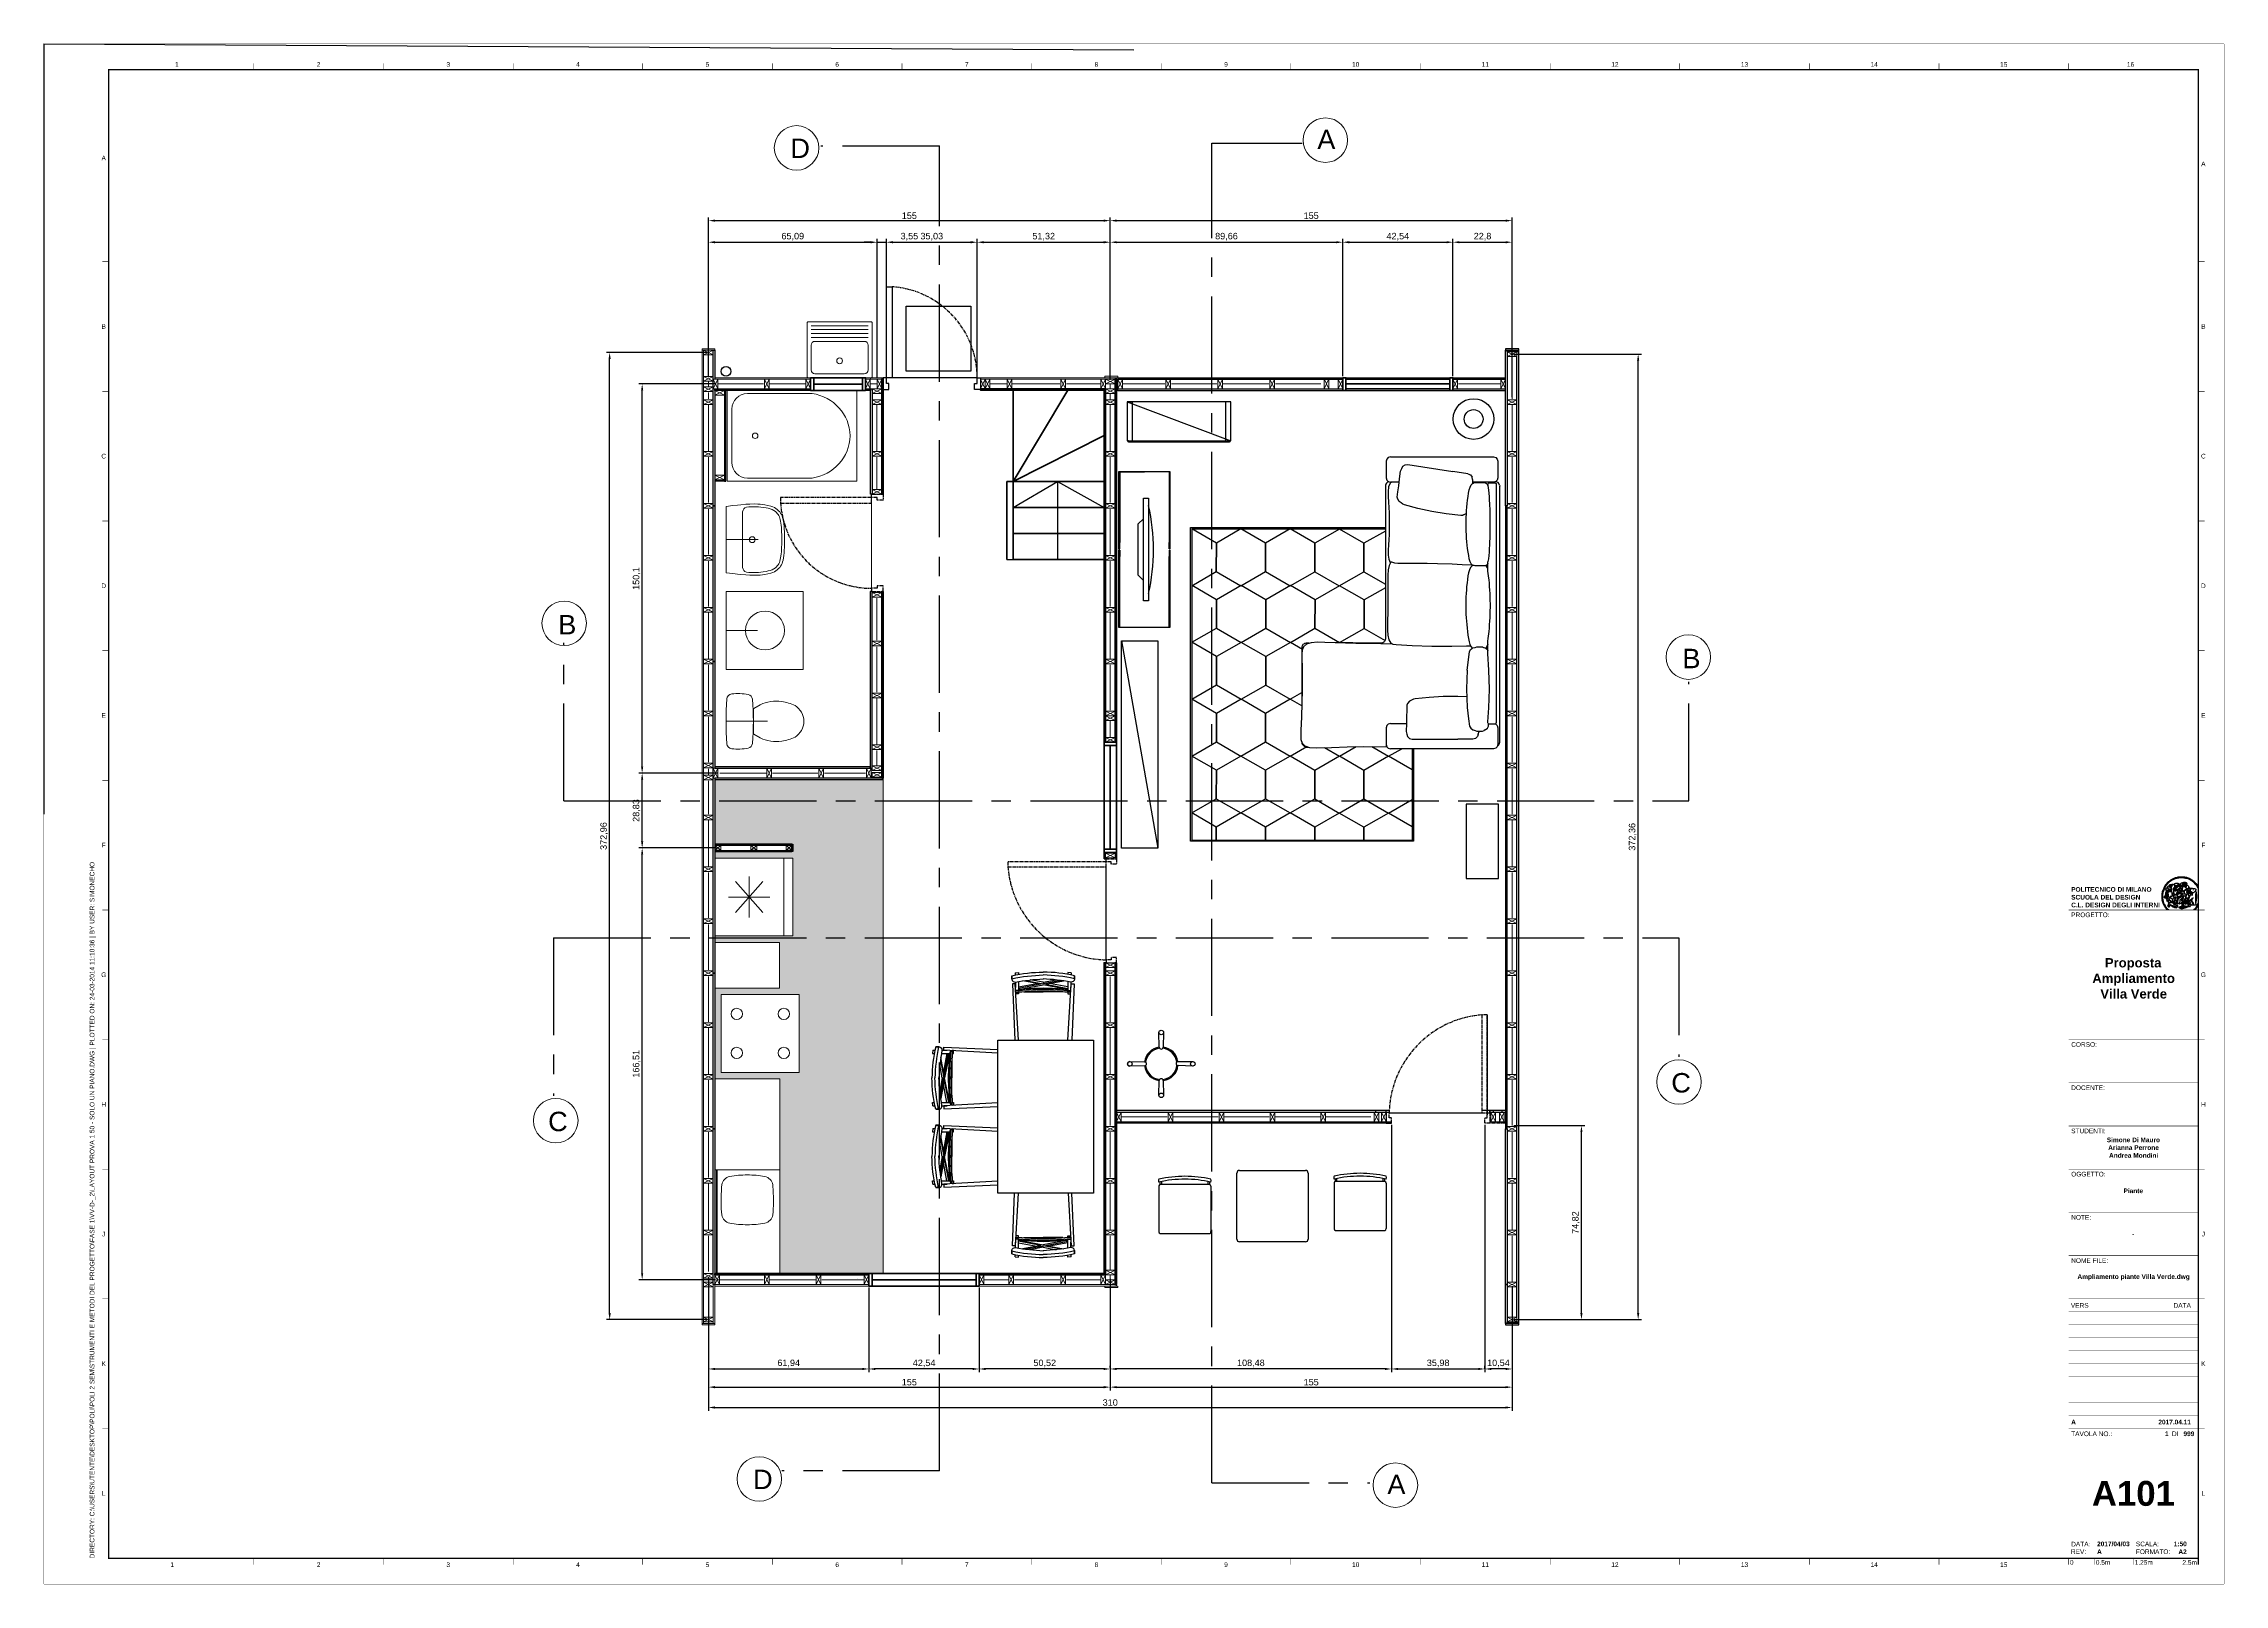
# Paper-space layout 'A000' of a CAD drawing. Header units: millimetres. Extents: x 0 to 841, y 0 to 594.
import ezdxf
from ezdxf.enums import TextEntityAlignment as Align

# ---------------------------------------------------------------- set-up
doc = ezdxf.new("R2010")
doc.units = ezdxf.units.MM
doc.header["$MEASUREMENT"] = 0
doc.set_wipeout_variables(frame=1)
doc.linetypes.add('CENTER', pattern=[2, 1.25, -0.25, 0.25, -0.25])
doc.layers.get('DEFPOINTS').update_dxf_attribs({"color": 210})
doc.layers.add('_AUX', color=210, linetype='Continuous', lineweight=18, plot=False)
for name, color, linetype, lineweight in [('A-ANNO-SYMB', 3, 'Continuous', 18), ('A-DETL-MBND', 3, 'Continuous', 18), ('A-DETL-MCUT', 4, 'Continuous', 25), ('A-DOOR-FULL', 4, 'Continuous', 25), ('A-ELEV-MBE1', 7, 'Continuous', 35), ('A-ELEV-MBE2', 4, 'Continuous', 25), ('A-FLOR-PATT', 8, 'Continuous', 18), ('A-FURN', 8, 'Continuous', 18), ('A-SECT-MCUT', 7, 'Continuous', 35), ('A-WALL-PATT', 8, 'Continuous', 18), ('A-WALL-STUD', 3, 'Continuous', 18)]:
    doc.layers.add(name, color=color, linetype=linetype, lineweight=lineweight)
for name, color, linetype in [('Arredo', 7, 'Continuous'), ('G-ANNO-LOGO', 3, 'Continuous'), ('G-ANNO-TEXT', 3, 'Continuous'), ('G-ANNO-TTLB', 3, 'Continuous'), ('simona arzu 1', 1, 'Continuous')]:
    doc.layers.add(name, color=color, linetype=linetype)
doc.layers.add('G-ANNO-NPLT', color=210, linetype='Continuous', plot=False)
doc.styles.add('ARIAL', font='arial.ttf')
doc.styles.add('ARIAL-BOLD', font='arialbd.ttf')
doc.styles.add('E-ARIAL', font='arial.ttf')
doc.styles.get("Standard").update_dxf_attribs({"font": 'arial.ttf'})
doc.linetypes.add('BATTING', pattern='A,0.0001,-0.1,[134,ltypeshp.shx,S=0.1,R=0,X=-0.1,Y=0],-0.2,[134,ltypeshp.shx,S=0.1,R=180,X=0.1,Y=0],-0.1', length=0.4001)
doc.dimstyles.new('ISO-25', dxfattribs={"dimtxt": 2.5, "dimasz": 2.5, "dimexe": 1.25, "dimexo": 0.625, "dimtad": 1, "dimtxsty": 'Standard', "dimcen": 2.5, "dimadec": 0, "dimazin": 0, "dimtfac": 1, "dimtmove": 0, "dimatfit": 3, "dimfxl": 1, "dimarcsym": 0})

# ---------------------------------------------------------------- blocks, each defined once
blk = doc.blocks.new('A1_GRID_LAYOUT')
at = {"layer": 'G-ANNO-NPLT', "const_width": 0.18}
for points in [[(841, 594), (0, 594)], [(0, 0), (0, 594)], [(841, 0), (841, 594)], [(841, 0), (0, 0)]]:
    blk.add_lwpolyline(points, dxfattribs=at)
at = {"layer": 'G-ANNO-TTLB', "const_width": 0.5, "flags": 128}
blk.add_lwpolyline([(25, 584), (25, 10), (831, 10), (831, 584)], close=True, dxfattribs=at)
at = {"layer": 'G-ANNO-TTLB', "const_width": 0.18, "flags": 128}
for points in [[(81, 586.5), (81, 584)], [(131, 586.5), (131, 584)], [(181, 586.5), (181, 584)], [(231, 586.5), (231, 584)], [(281, 586.5), (281, 584)], [(331, 586.5), (331, 584)], [(381, 586.5), (381, 584)], [(431, 586.5), (431, 584)], [(481, 586.5), (481, 584)], [(531, 586.5), (531, 584)], [(581, 586.5), (581, 584)], [(631, 586.5), (631, 584)], [(681, 586.5), (681, 584)], [(731, 586.5), (731, 584)], [(781, 586.5), (781, 584)], [(0, 578.5), (0, 576)], [(25, 510), (22.5, 510)], [(833.5, 510), (831, 510)], [(25, 460), (22.5, 460)], [(833.5, 460), (831, 460)], [(25, 410), (22.5, 410)], [(833.5, 410), (831, 410)], [(25, 360), (22.5, 360)], [(833.5, 360), (831, 360)], [(25, 310), (22.5, 310)], [(833.5, 310), (831, 310)], [(25, 260), (22.5, 260)], [(833.5, 260), (831, 260)], [(25, 210), (22.5, 210)], [(833.5, 210), (831, 210)], [(25, 160), (22.5, 160)], [(833.5, 160), (831, 160)], [(25, 110), (22.5, 110)], [(833.5, 110), (831, 110)], [(833.5, 110), (831, 110)], [(25, 60), (22.5, 60)], [(833.5, 60), (831, 60)], [(833.5, 60), (831, 60)], [(81, 10), (81, 7.5)], [(131, 10), (131, 7.5)], [(181, 10), (181, 7.5)], [(231, 10), (231, 7.5)], [(281, 10), (281, 7.5)], [(331, 10), (331, 7.5)], [(381, 10), (381, 7.5)], [(431, 10), (431, 7.5)], [(481, 10), (481, 7.5)], [(531, 10), (531, 7.5)], [(581, 10), (581, 7.5)], [(631, 10), (631, 7.5)], [(681, 10), (681, 7.5)], [(731, 10), (731, 7.5)], [(781, 10), (781, 7.5)]]:
    blk.add_lwpolyline(points, dxfattribs=at)
at = {"layer": 'G-ANNO-TTLB', "const_width": 0.18}
blk.add_lwpolyline([(716.5, 10), (776.5, 10)], dxfattribs=at)
at = {"layer": 'G-ANNO-TEXT', "style": 'ARIAL'}
for s, p in [('1', (51.35, 586.07)), ('2', (106, 586.07)), ('3', (156, 586.07)), ('4', (206, 586.07)), ('5', (256, 586.07)), ('6', (306, 586.07)), ('7', (356, 586.07)), ('8', (406, 586.07)), ('9', (456, 586.07)), ('10', (506, 586.07)), ('11', (556, 586.07)), ('12', (606, 586.07)), ('13', (656, 586.07)), ('14', (706, 586.07)), ('15', (756, 586.07)), ('16', (804.89, 586.07)), ('A', (23.09, 549.98)), ('A', (832.98, 547.71)), ('B', (23.09, 485)), ('B', (832.98, 485)), ('C', (23.09, 435)), ('C', (832.98, 435)), ('D', (23.09, 385)), ('D', (832.98, 385)), ('E', (23.09, 335)), ('E', (832.98, 335)), ('F', (23.09, 285)), ('F', (832.98, 285)), ('G', (23.09, 235)), ('G', (832.98, 235)), ('H', (23.09, 185)), ('H', (832.98, 185)), ('J', (23.09, 135)), ('J', (832.98, 135)), ('K', (23.09, 85)), ('K', (832.98, 85)), ('L', (23.09, 35)), ('L', (832.98, 35)), ('2', (106, 7.51)), ('3', (156, 7.51)), ('6', (306, 7.51)), ('8', (406, 7.51)), ('9', (456, 7.51)), ('10', (506, 7.51)), ('12', (606, 7.51)), ('13', (656, 7.51)), ('1', (49.49, 7.51)), ('4', (206, 7.51)), ('5', (256, 7.51)), ('7', (356, 7.51)), ('11', (556, 7.51)), ('14', (706, 7.51)), ('15', (756, 7.51))]:
    blk.add_text(s, height=1.8, dxfattribs=at).set_placement(p, align=Align.MIDDLE_CENTER)
at = {"layer": 'G-ANNO-TEXT', "insert": (17.7, 9.95), "char_height": 1.8, "attachment_point": 1, "rotation": 90, "style": 'ARIAL'}
blk.add_mtext_dynamic_manual_height_columns('DIRECTORY: C:\\\\USERS\\\\UTENTE\\\\DESKTOP\\\\POLI\\\\POLI 2 SEM\\\\STRUMENTI E METODI DEL PROGETTO\\\\FASE 1\\\\VV-D-_2\\\\LAYOUT PROVA 1 50 - SOLO UN PIANO.DWG | PLOTTED ON: 24-03-2014 11:10:36 | BY USER: SIMONECHO', width=412.209, gutter_width=9, heights=[0], dxfattribs=at)
blk = doc.blocks.new('logoPolimi')
for p, q in [((-2.37, 0.12), (-2.16, 0.11)), ((-2.37, 0.01), (-2.16, 0.01)), ((-2.36, 0.23), (-2.15, 0.21)), ((-2.35, 0.34), (-2.14, 0.31)), ((-2.33, 0.45), (-2.12, 0.41)), ((-2.3, 0.55), (-2.1, 0.51)), ((-2.28, 0.66), (-2.07, 0.6)), ((-2.24, 0.77), (-2.04, 0.7)), ((-2.2, 0.87), (-2.01, 0.79)), ((-2.16, 0.97), (-1.97, 0.89)), ((-2.11, 1.07), (-1.93, 0.98)), ((-2.06, 1.17), (-1.88, 1.07)), ((-2.01, 1.26), (-1.83, 1.15)), ((-1.94, 1.36), (-1.77, 1.24)), ((-1.88, 1.45), (-1.71, 1.32)), ((-1.84, 0.03), (-1.82, 0.35)), ((-1.81, 1.53), (-1.65, 1.4)), ((-1.74, 1.61), (-1.58, 1.47)), ((-1.73, 0.59), (-1.73, 0.59)), ((-1.73, 0.59), (-1.73, 0.59)), ((-1.66, 1.69), (-1.51, 1.54)), ((-1.65, 0.57), (-1.65, 0.57)), ((-1.59, 1.12), (-1.59, 1.12)), ((-1.58, 1.77), (-1.44, 1.61)), ((-1.51, 0.55), (-1.51, 0.55)), ((-1.51, 0.55), (-1.51, 0.55)), ((-1.49, 1.84), (-1.36, 1.68)), ((-1.41, 1.91), (-1.28, 1.74)), ((-1.32, 1.97), (-1.2, 1.8)), ((-1.31, 0.79), (-1.21, 0.75)), ((-1.21, 0.75), (-1.31, 0.79)), ((-1.21, 0.75), (-1.31, 0.79)), ((-1.22, 2.03), (-1.11, 1.85)), ((-1.21, 0.75), (-1.21, 0.75)), ((-1.21, 0.75), (-1.21, 0.75)), ((-1.19, 0.76), (-1.19, 0.76)), ((-1.19, 0.76), (-1.19, 0.76)), ((-1.17, 0.99), (-1.18, 0.99)), ((-1.18, 0.99), (-1.17, 0.99)), ((-1.16, 0.57), (-1.16, 0.57)), ((-1.16, 0.57), (-1.16, 0.57)), ((-1.13, 2.09), (-1.03, 1.9)), ((-1.1, 0.01), (-0.99, 0.06)), ((-0.99, 0.06), (-1.1, 0.01)), ((-0.99, 0.06), (-1.1, 0.01)), ((-1.03, 2.14), (-0.94, 1.95)), ((-0.99, 0.06), (-0.99, 0.06)), ((-0.99, 0.06), (-0.99, 0.06)), ((-0.97, 0.79), (-0.98, 0.79)), ((-0.89, 0.84), (-0.97, 0.79)), ((-0.97, 0.79), (-0.89, 0.84)), ((-0.96, 1.41), (-0.96, 1.41)), ((-0.96, 1.41), (-0.96, 1.41)), ((-0.93, 2.18), (-0.84, 1.99)), ((-0.89, 0.84), (-0.82, 0.87)), ((-0.82, 0.87), (-0.89, 0.84)), ((-0.89, 0.84), (-0.82, 0.87)), ((-0.88, 0.83), (-0.89, 0.84)), ((-0.85, 1.39), (-0.85, 1.39)), ((-0.85, 1.39), (-0.85, 1.39)), ((-0.84, 0.14), (-0.84, 0.14)), ((-0.83, 2.22), (-0.75, 2.03)), ((-0.77, 1.08), (-0.78, 1.08)), ((-0.78, 1.08), (-0.77, 1.08)), ((-0.61, 1.12), (-0.77, 1.08)), ((-0.77, 1.08), (-0.61, 1.12)), ((-0.77, 1.08), (-0.61, 1.12)), ((-0.75, 1.3), (-0.76, 1.29)), ((-0.76, 1.29), (-0.75, 1.3)), ((-0.72, 2.26), (-0.66, 2.06)), ((-0.65, 0.99), (-0.7, 0.96)), ((-0.69, 0.18), (-0.68, 0.18)), ((-0.66, 0.93), (-0.66, 0.93)), ((-0.66, 0.93), (-0.64, 0.93)), ((-0.66, 0.93), (-0.66, 0.93)), ((-0.66, 0.93), (-0.66, 0.93)), ((-0.63, 1.01), (-0.63, 1.01)), ((-0.63, 1.01), (-0.62, 1.01)), ((-0.63, 0.66), (-0.63, 0.66)), ((-0.61, 2.29), (-0.56, 2.09)), ((-0.6, 1.12), (-0.61, 1.12)), ((-0.61, 1.12), (-0.6, 1.12)), ((-0.61, 1.12), (-0.6, 1.12)), ((-0.61, 0.86), (-0.57, 0.85)), ((-0.57, 0.85), (-0.61, 0.86)), ((-0.61, 0.86), (-0.57, 0.85)), ((-0.53, 1.08), (-0.6, 1.12)), ((-0.6, 1.12), (-0.6, 1.11)), ((-0.6, 1.12), (-0.53, 1.08)), ((-0.57, 0.8), (-0.59, 0.8)), ((-0.57, 0.85), (-0.53, 0.84)), ((-0.57, 0.85), (-0.57, 0.85)), ((-0.57, 0.85), (-0.57, 0.85)), ((-0.57, 0.85), (-0.53, 0.84)), ((-0.56, 0.29), (-0.49, 0.48)), ((-0.56, 0.14), (-0.56, 0.29)), ((-0.5, 0.11), (-0.56, 0.14)), ((-0.53, 0.84), (-0.51, 0.84)), ((-0.53, 0.84), (-0.51, 0.84)), ((-0.53, 0.84), (-0.53, 0.84)), ((-0.51, 2.32), (-0.46, 2.11)), ((-0.51, 0.11), (-0.51, 0.11)), ((-0.51, 0.11), (-0.51, 0.11)), ((-0.34, 0.33), (-0.5, 0.11)), ((-0.49, 0.48), (-0.41, 0.55)), ((-0.42, 0.8), (-0.47, 0.79)), ((-0.42, 0.8), (-0.47, 0.79)), ((-0.47, 0.79), (-0.45, 0.76)), ((-0.47, 0.79), (-0.45, 0.76)), ((-0.45, 1.14), (-0.42, 1.11)), ((-0.42, 1.26), (-0.36, 1.22)), ((-0.41, 0.55), (-0.34, 0.49)), ((-0.4, 2.34), (-0.36, 2.13)), ((-0.4, 1.37), (-0.38, 1.38)), ((-0.39, 1.37), (-0.4, 1.37)), ((-0.35, 1.33), (-0.4, 1.37)), ((-0.39, 1.24), (-0.4, 1.23)), ((-0.38, 1.14), (-0.38, 1.14)), ((-0.34, 0.49), (-0.09, 0.48)), ((-0.16, 0.32), (-0.34, 0.33)), ((-0.14, 0.32), (-0.31, 0.34)), ((-0.29, 2.35), (-0.26, 2.14)), ((-0.28, 1.3), (-0.29, 1.3)), ((-0.28, 1.3), (-0.28, 1.3)), ((-0.18, 2.36), (-0.16, 2.15)), ((-0.16, 1.24), (-0.16, 1.25)), ((-0.16, 1.25), (-0.16, 1.25)), ((-0.16, 0.49), (-0.14, 0.64)), ((-0.06, 0.27), (-0.16, 0.32)), ((-0.1, 0.88), (-0.09, 0.87)), ((-0.08, 1.37), (-0.08, 1.38)), ((-0.08, 1.23), (-0.05, 1.21)), ((-0.05, 1.21), (-0.08, 1.23)), ((-0.08, 1.23), (-0.05, 1.21)), ((-0.07, 2.37), (-0.06, 2.16)), ((-0.03, 0.26), (-0.06, 0.27)), ((-0.05, 1.21), (-0.04, 1.21)), ((-0.04, 1.21), (-0.05, 1.21)), ((-0.04, 1.21), (-0.04, 1.21)), ((-0.04, 1.21), (-0.04, 1.21)), ((-0.04, 0.48), (-0.03, 0.26)), ((0.03, 1.15), (0.03, 1.15)), ((0.03, 0.66), (0.03, 0.67)), ((0.04, 2.37), (0.04, 2.16)), ((0.07, 0.58), (0.07, 0.57)), ((0.1, 1.18), (0.1, 1.18)), ((0.1, 0.84), (0.1, 0.84)), ((0.13, 1.32), (0.17, 1.19)), ((0.15, 2.36), (0.14, 2.16)), ((0.14, 0.71), (0.34, 0.65)), ((0.31, 0.56), (0.17, 0.63)), ((0.26, 2.36), (0.24, 2.15)), ((0.27, 1.61), (0.27, 1.61)), ((0.27, 1.61), (0.27, 1.61)), ((0.27, 1.61), (0.27, 1.61)), ((0.29, 1.29), (0.29, 1.29)), ((0.29, 1.29), (0.29, 1.29)), ((0.29, 1.29), (0.29, 1.29)), ((0.29, 1.29), (0.29, 1.29)), ((0.33, 0.49), (0.34, 0.49)), ((0.33, 0.03), (0.35, 0.03)), ((0.33, 0.03), (0.35, 0.03)), ((0.37, 2.34), (0.34, 2.13)), ((0.34, 0.65), (0.34, 0.64)), ((0.35, 0.03), (0.57, 0.06)), ((0.35, 0.03), (0.57, 0.06)), ((0.35, 0.03), (0.35, 0.03)), ((0.35, 0.03), (0.35, 0.03)), ((0.38, 1.36), (0.37, 1.35)), ((0.38, 0.34), (0.37, 0.34)), ((0.38, 0.34), (0.38, 0.34)), ((0.43, 0.67), (0.39, 0.64)), ((0.48, 2.32), (0.44, 2.12)), ((0.49, 1.05), (0.51, 1.13)), ((0.51, 1.13), (0.49, 1.05)), ((0.49, 1.05), (0.51, 1.13)), ((0.51, 1.31), (0.5, 1.29)), ((0.51, 1.13), (0.52, 1.23)), ((0.52, 1.23), (0.51, 1.23)), ((0.51, 1.23), (0.52, 1.23)), ((0.52, 1.23), (0.51, 1.13)), ((0.51, 1.13), (0.52, 1.23)), ((0.52, 1.24), (0.6, 1.37)), ((0.52, 1.23), (0.6, 1.36)), ((0.6, 1.36), (0.52, 1.23)), ((0.52, 1.23), (0.52, 1.23)), ((0.52, 1.23), (0.52, 1.24)), ((0.52, 1.23), (0.52, 1.23)), ((0.55, 1.07), (0.53, 1.06)), ((0.53, 1.04), (0.53, 1.06)), ((0.53, 1.05), (0.53, 1.04)), ((0.59, 2.3), (0.54, 2.09)), ((0.54, 0.3), (0.63, 0.32)), ((0.54, -0.08), (0.61, 0.06)), ((0.61, 0.06), (0.54, -0.08)), ((0.54, -0.08), (0.61, 0.06)), ((0.56, 0.19), (0.59, 0.21)), ((0.57, 1.07), (0.57, 1.07)), ((0.57, 1.07), (0.57, 1.07)), ((0.57, 1.07), (0.57, 1.07)), ((0.57, 1.07), (0.57, 1.07)), ((0.57, 1.07), (0.57, 1.07)), ((0.57, 1.07), (0.57, 1.07)), ((0.57, 1.07), (0.57, 1.07)), ((0.58, 0.3), (0.59, 0.29)), ((0.59, 0.78), (0.59, 0.79)), ((0.59, 0.79), (0.59, 0.79)), ((0.59, 0.79), (0.59, 0.79)), ((0.59, 0.79), (0.59, 0.78)), ((0.61, 0.06), (0.6, 0.07)), ((0.6, 0.07), (0.61, 0.06)), ((0.61, 0.06), (0.61, 0.07)), ((0.62, 0.21), (0.65, 0.22)), ((0.69, 2.27), (0.63, 2.07)), ((0.64, 1.37), (0.65, 1.37)), ((0.69, 0.86), (0.68, 0.86)), ((0.68, 0.86), (0.69, 0.86)), ((0.68, 0.76), (0.68, 0.76)), ((0.8, 2.23), (0.73, 2.03)), ((0.76, 0.26), (0.76, 0.26)), ((0.9, 2.19), (0.82, 2)), ((0.82, 0.35), (0.84, 0.36)), ((0.82, 0.35), (0.82, 0.35)), ((0.84, 0.36), (0.84, 0.37)), ((0.85, 0.34), (1.05, 0.35)), ((1, 2.15), (0.91, 1.96)), ((0.93, 1.05), (0.93, 1.05)), ((0.93, 1.05), (0.93, 1.05)), ((0.93, 1.05), (0.93, 1.04)), ((0.93, 1.05), (0.93, 1.05)), ((0.97, 0.66), (0.96, 0.66)), ((1.01, 0.97), (0.98, 0.96)), ((1.1, 2.1), (1, 1.91)), ((1.2, 2.04), (1.09, 1.86)), ((1.17, 0.96), (1.17, 0.95)), ((1.17, 0.95), (1.17, 0.95)), ((1.29, 1.99), (1.18, 1.81)), ((1.38, 1.92), (1.26, 1.75)), ((1.34, 0.37), (1.26, 0.04)), ((1.27, 0.37), (1.27, 0.38)), ((1.28, 0.95), (1.28, 0.95)), ((1.47, 1.86), (1.34, 1.69)), ((1.37, 0.73), (1.46, 0.81)), ((1.41, 0.4), (1.41, 0.41)), ((1.56, 1.79), (1.42, 1.63)), ((1.64, 1.71), (1.49, 1.56)), ((1.49, 0.9), (1.57, 0.92)), ((1.72, 1.63), (1.56, 1.49)), ((1.67, 0.6), (1.57, 0.53)), ((1.79, 1.55), (1.63, 1.41)), ((1.86, 1.47), (1.7, 1.34)), ((1.93, 1.38), (1.76, 1.26)), ((1.99, 1.29), (1.81, 1.17)), ((2.05, 1.19), (1.87, 1.09)), ((2.1, 1.1), (1.92, 1)), ((2.15, 1), (1.96, 0.91)), ((2.19, 0.9), (2, 0.82)), ((2.23, 0.79), (2.04, 0.72)), ((2.27, 0.69), (2.07, 0.63)), ((2.3, 0.58), (2.09, 0.53)), ((2.32, 0.47), (2.12, 0.43)), ((2.34, 0.37), (2.13, 0.33)), ((2.36, 0.26), (2.15, 0.23)), ((2.37, 0.15), (2.16, 0.13)), ((2.37, 0.04), (2.16, 0.03)), ((-2.37, -0.1), (-2.16, -0.09)), ((-2.36, -0.21), (-2.15, -0.19)), ((-2.35, -0.32), (-2.14, -0.29)), ((-2.33, -0.43), (-2.12, -0.39)), ((-2.31, -0.54), (-2.1, -0.49)), ((-2.28, -0.65), (-2.08, -0.59)), ((-2.25, -0.75), (-2.05, -0.69)), ((-2.21, -0.86), (-2.02, -0.78)), ((-2.17, -0.96), (-1.98, -0.87)), ((-2.12, -1.06), (-1.93, -0.96)), ((-2.07, -1.16), (-1.89, -1.05)), ((-2.04, -0.15), (-1.97, -0.2)), ((-2.01, -1.25), (-1.84, -1.14)), ((-1.95, -1.34), (-1.78, -1.22)), ((-1.89, -1.43), (-1.72, -1.31)), ((-1.82, -1.52), (-1.66, -1.38)), ((-1.75, -1.6), (-1.59, -1.46)), ((-1.67, -1.68), (-1.52, -1.53)), ((-1.58, -0.12), (-1.6, -0.18)), ((-1.6, -0.18), (-1.58, -0.28)), ((-1.57, -0.54), (-1.59, -0.54)), ((-1.59, -0.54), (-1.59, -0.54)), ((-1.59, -1.76), (-1.45, -1.6)), ((-1.56, -0.32), (-1.56, -0.31)), ((-1.56, -0.31), (-1.56, -0.31)), ((-1.53, -0.65), (-1.53, -0.65)), ((-1.53, -0.65), (-1.53, -0.65)), ((-1.51, -1.83), (-1.37, -1.67)), ((-1.48, -0.86), (-1.48, -0.85)), ((-1.42, -0.37), (-1.42, -0.37)), ((-1.42, -1.9), (-1.29, -1.73)), ((-1.38, -0.46), (-1.38, -0.46)), ((-1.33, -1.96), (-1.21, -1.79)), ((-1.31, -0.24), (-1.31, -0.23)), ((-1.31, -0.23), (-1.31, -0.24)), ((-1.24, -2.02), (-1.13, -1.84)), ((-1.23, -0.19), (-1.23, -0.19)), ((-1.23, -0.19), (-1.23, -0.19)), ((-1.23, -0.19), (-1.23, -0.19)), ((-1.23, -0.19), (-1.23, -0.19)), ((-1.14, -2.08), (-1.04, -1.89)), ((-1.04, -2.13), (-0.95, -1.94)), ((-1.01, -0.39), (-1.02, -0.39)), ((-1.02, -0.39), (-1.01, -0.39)), ((-1.02, -0.7), (-1.02, -0.7)), ((-1.02, -0.7), (-1.02, -0.7)), ((-1.02, -0.7), (-1.02, -0.7)), ((-0.94, -2.18), (-0.86, -1.98)), ((-0.84, -2.22), (-0.77, -2.02)), ((-0.79, -0.51), (-0.83, -0.58)), ((-0.83, -0.58), (-0.79, -0.51)), ((-0.83, -0.58), (-0.79, -0.51)), ((-0.78, -1.05), (-0.83, -0.94)), ((-0.83, -0.94), (-0.78, -1.05)), ((-0.83, -0.94), (-0.83, -0.94)), ((-0.83, -0.94), (-0.78, -1.05)), ((-0.82, -1.23), (-0.82, -1.23)), ((-0.82, -1.23), (-0.77, -1.23)), ((-0.77, -1.23), (-0.82, -1.23)), ((-0.82, -1.23), (-0.82, -1.23)), ((-0.77, -1.23), (-0.82, -1.23)), ((-0.75, -0.96), (-0.8, -0.89)), ((-0.8, -0.89), (-0.79, -0.92)), ((-0.79, -0.92), (-0.8, -0.89)), ((-0.8, -0.89), (-0.75, -0.96)), ((-0.79, -0.92), (-0.8, -0.89)), ((-0.8, -0.89), (-0.8, -0.89)), ((-0.8, -0.89), (-0.75, -0.96)), ((-0.79, -0.92), (-0.78, -0.95)), ((-0.78, -0.95), (-0.79, -0.92)), ((-0.78, -0.95), (-0.79, -0.92)), ((-0.77, -0.49), (-0.78, -0.48)), ((-0.78, -0.48), (-0.77, -0.49)), ((-0.78, -0.95), (-0.76, -1)), ((-0.76, -1), (-0.78, -0.95)), ((-0.76, -1), (-0.78, -0.95)), ((-0.71, -0.89), (-0.75, -0.87)), ((-0.75, -0.87), (-0.71, -0.89)), ((-0.75, -0.87), (-0.71, -0.89)), ((-0.72, -1.01), (-0.75, -0.96)), ((-0.75, -0.96), (-0.72, -1.01)), ((-0.75, -0.96), (-0.72, -1.01)), ((-0.74, -2.25), (-0.67, -2.05)), ((-0.64, -0.93), (-0.71, -0.89)), ((-0.71, -0.89), (-0.64, -0.93)), ((-0.71, -0.89), (-0.64, -0.93)), ((-0.66, -0.53), (-0.66, -0.53)), ((-0.66, -0.53), (-0.66, -0.53)), ((-0.66, -0.53), (-0.66, -0.53)), ((-0.63, -2.29), (-0.57, -2.08)), ((-0.52, -2.31), (-0.48, -2.11)), ((-0.39, -0.81), (-0.51, -0.69)), ((-0.51, -1.04), (-0.5, -1.04)), ((-0.48, -0.42), (-0.48, -0.42)), ((-0.48, -0.42), (-0.48, -0.42)), ((-0.48, -0.42), (-0.48, -0.42)), ((-0.42, -2.33), (-0.38, -2.13)), ((-0.41, -0.51), (-0.41, -0.51)), ((-0.38, -0.05), (-0.39, -0.12)), ((-0.39, -0.12), (-0.37, -0.1)), ((-0.35, -0.14), (-0.37, -0.08)), ((-0.37, -0.09), (-0.37, -0.09)), ((-0.33, -0.12), (-0.35, -0.14)), ((-0.32, -0.14), (-0.35, -0.14)), ((-0.35, -0.18), (-0.34, -0.22)), ((-0.34, -0.08), (-0.29, -0.16)), ((-0.34, -0.22), (-0.34, -0.22)), ((-0.27, -0.17), (-0.32, -0.14)), ((-0.31, -2.35), (-0.28, -2.14)), ((-0.25, -0.91), (-0.26, -0.9)), ((-0.26, -1.29), (0.1, -1.2)), ((0.1, -1.2), (-0.26, -1.29)), ((0.08, -1.4), (-0.26, -1.29)), ((-0.26, -1.29), (0.08, -1.4)), ((-0.26, -1.38), (-0.26, -1.29)), ((-0.26, -1.29), (-0.26, -1.29)), ((-0.26, -1.29), (-0.26, -1.38)), ((-0.26, -1.29), (0.08, -1.4)), ((-0.26, -1.29), (-0.26, -1.29)), ((0.08, -1.49), (-0.26, -1.38)), ((-0.26, -1.38), (0.09, -1.49)), ((-0.2, -2.36), (-0.18, -2.15)), ((-0.14, -0.15), (-0.16, -0.13)), ((-0.11, -0.04), (-0.12, -0.05)), ((-0.09, -2.37), (-0.08, -2.16)), ((-0.04, -0.41), (-0.01, -0.44)), ((-0.01, -0.44), (-0.04, -0.41)), ((-0.04, -0.41), (-0.01, -0.44)), ((0.03, -2.37), (0.02, -2.16)), ((0.07, -0.84), (0.07, -0.84)), ((0.07, -0.84), (0.07, -0.84)), ((0.1, -1.2), (0.08, -1.32)), ((0.08, -1.32), (0.13, -1.2)), ((0.08, -1.4), (0.72, -1.22)), ((0.72, -1.22), (0.08, -1.4)), ((0.08, -1.4), (0.72, -1.22)), ((0.72, -1.31), (0.08, -1.49)), ((0.08, -1.44), (0.08, -1.4)), ((0.08, -1.4), (0.08, -1.44)), ((0.08, -1.4), (0.08, -1.49)), ((0.08, -1.49), (0.08, -1.44)), ((0.08, -1.44), (0.08, -1.44)), ((0.08, -1.44), (0.08, -1.45)), ((0.08, -1.45), (0.08, -1.46)), ((0.08, -1.46), (0.08, -1.49)), ((0.1, -1.01), (0.09, -0.86)), ((0.1, -1.01), (0.09, -0.86)), ((0.09, -1.49), (0.72, -1.31)), ((0.1, -1.2), (0.12, -1.04)), ((0.12, -1.04), (0.1, -1.2)), ((0.13, -1.2), (0.1, -1.2)), ((0.1, -1.2), (0.13, -1.2)), ((0.13, -1.2), (0.1, -1.2)), ((0.1, -1.2), (0.1, -1.2)), ((0.11, -0.44), (0.11, -0.44)), ((0.11, -0.44), (0.11, -0.44)), ((0.12, -0.21), (0.12, -0.21)), ((0.12, -0.21), (0.12, -0.21)), ((0.12, -0.21), (0.12, -0.21)), ((0.12, -0.21), (0.12, -0.21)), ((0.12, -0.21), (0.12, -0.21)), ((0.12, -0.21), (0.12, -0.21)), ((0.12, -0.21), (0.12, -0.21)), ((0.12, -0.21), (0.12, -0.21)), ((0.12, -0.21), (0.12, -0.21)), ((0.12, -0.21), (0.12, -0.21)), ((0.12, -0.21), (0.12, -0.21)), ((0.12, -0.21), (0.12, -0.21)), ((0.12, -0.21), (0.12, -0.21)), ((0.12, -0.56), (0.14, -0.53)), ((0.14, -0.53), (0.12, -0.56)), ((0.12, -0.56), (0.14, -0.53)), ((0.12, -1.04), (0.12, -1.04)), ((0.12, -1.04), (0.12, -1.04)), ((0.12, -1.04), (0.12, -1.04)), ((0.14, -2.37), (0.12, -2.16)), ((0.21, -0.99), (0.13, -1.2)), ((0.13, -1.2), (0.21, -0.99)), ((0.36, -1.14), (0.13, -1.2)), ((0.13, -1.2), (0.26, -1.17)), ((0.14, -0.53), (0.16, -0.49)), ((0.16, -0.49), (0.14, -0.53)), ((0.14, -0.53), (0.16, -0.49)), ((0.16, -0.49), (0.16, -0.49)), ((0.16, -0.49), (0.16, -0.49)), ((0.28, -1.19), (0.21, -0.99)), ((0.21, -0.99), (0.31, -1.27)), ((0.25, -2.36), (0.22, -2.15)), ((0.24, -0.17), (0.24, -0.16)), ((0.24, -0.16), (0.24, -0.17)), ((0.25, -0.84), (0.25, -0.88)), ((0.25, -0.88), (0.25, -0.84)), ((0.25, -0.88), (0.25, -0.84)), ((0.25, -0.88), (0.29, -1.17)), ((0.26, -0.88), (0.25, -0.88)), ((0.31, -1.27), (0.25, -0.88)), ((0.26, -1.17), (0.28, -1.16)), ((0.28, -1.16), (0.36, -1.14)), ((0.29, -1.17), (0.28, -1.19)), ((0.35, -2.34), (0.32, -2.14)), ((0.36, -1.14), (0.72, -1.22)), ((0.72, -1.22), (0.36, -1.14)), ((0.46, -2.32), (0.42, -2.12)), ((0.49, -0.31), (0.49, -0.31)), ((0.49, -0.31), (0.49, -0.31)), ((0.5, -0.27), (0.5, -0.27)), ((0.51, -0.27), (0.51, -0.27)), ((0.57, -2.3), (0.52, -2.1)), ((0.68, -2.27), (0.62, -2.07)), ((0.78, -2.24), (0.71, -2.04)), ((0.72, -0.81), (0.75, -0.89)), ((0.72, -1.22), (0.72, -1.31)), ((0.72, -1.31), (0.72, -1.22)), ((0.74, -0.23), (0.74, -0.23)), ((0.74, -0.23), (0.75, -0.24)), ((0.75, -0.23), (0.75, -0.23)), ((0.89, -2.2), (0.81, -2)), ((0.86, -0.25), (0.82, -0.34)), ((0.87, -0.22), (0.86, -0.23)), ((0.87, -0.22), (0.86, -0.25)), ((0.99, -2.15), (0.9, -1.96)), ((0.96, -0.58), (0.96, -0.57)), ((1.09, -2.11), (0.99, -1.92)), ((1.05, -1.05), (1.04, -1.05)), ((1.19, -2.05), (1.08, -1.87)), ((1.28, -2), (1.17, -1.82)), ((1.37, -1.93), (1.25, -1.76)), ((1.31, -0.27), (1.3, -0.26)), ((1.3, -0.26), (1.3, -0.26)), ((1.3, -0.26), (1.3, -0.26)), ((1.3, -0.26), (1.31, -0.27)), ((1.3, -0.26), (1.3, -0.26)), ((1.46, -1.87), (1.33, -1.7)), ((1.54, -1.8), (1.41, -1.64)), ((1.63, -1.72), (1.48, -1.57)), ((1.71, -1.65), (1.55, -1.5)), ((1.78, -1.57), (1.62, -1.43)), ((1.85, -1.48), (1.69, -1.35)), ((1.92, -1.39), (1.75, -1.27)), ((1.98, -1.3), (1.81, -1.19)), ((2.04, -1.21), (1.86, -1.1)), ((2.09, -1.11), (1.91, -1.01)), ((2.14, -1.01), (1.95, -0.92)), ((2.19, -0.91), (1.99, -0.83)), ((2.23, -0.81), (2.03, -0.74)), ((2.26, -0.7), (2.06, -0.64)), ((2.29, -0.6), (2.09, -0.55)), ((2.32, -0.49), (2.11, -0.45)), ((2.34, -0.38), (2.13, -0.35)), ((2.35, -0.27), (2.15, -0.25)), ((2.37, -0.08), (2.16, -0.07)), ((2.36, -0.16), (2.16, -0.15))]:
    blk.add_line(p, q)
for points in [[(-1.9, 0.12), (-1.94, 0.02), (-2.05, -0.09), (-2.05, -0.09)], [(-1.86, 0.38), (-1.86, 0.38), (-1.87, 0.19), (-1.9, 0.12)], [(-1.76, 0.6), (-1.76, 0.6), (-1.84, 0.57), (-1.86, 0.38)], [(-1.86, -0.04), (-1.84, 0.02), (-1.84, 0.03), (-1.84, 0.03)], [(-1.82, 0.78), (-1.83, 0.8), (-1.85, 0.86), (-1.83, 0.88)], [(-1.82, 0.78), (-1.83, 0.8), (-1.85, 0.86), (-1.83, 0.88)], [(-1.83, 0.88), (-1.81, 0.9), (-1.76, 0.96), (-1.76, 0.96)], [(-1.83, 0.88), (-1.81, 0.9), (-1.76, 0.96), (-1.76, 0.96)], [(-1.76, 0.6), (-1.83, 0.7), (-1.78, 0.74), (-1.78, 0.74)], [(-1.78, 0.74), (-1.79, 0.74), (-1.83, 0.7), (-1.76, 0.6)], [(-1.78, 0.74), (-1.8, 0.76), (-1.81, 0.78), (-1.82, 0.78)], [(-1.78, 0.74), (-1.8, 0.76), (-1.81, 0.78), (-1.82, 0.78)], [(-1.82, 0.35), (-1.81, 0.5), (-1.73, 0.59), (-1.73, 0.59)], [(-1.82, -0.19), (-1.73, -0.07), (-1.75, 0.14), (-1.75, 0.3)], [(-1.75, 0.33), (-1.75, 0.17), (-1.73, -0.05), (-1.8, -0.17)], [(-1.78, 0.74), (-1.75, 0.72), (-1.72, 0.69), (-1.68, 0.7)], [(-1.68, 0.7), (-1.72, 0.69), (-1.75, 0.72), (-1.78, 0.74)], [(-1.68, 0.7), (-1.72, 0.69), (-1.75, 0.72), (-1.78, 0.74)], [(-1.78, 0.74), (-1.78, 0.74), (-1.78, 0.74), (-1.78, 0.74)], [(-1.76, 0.96), (-1.68, 1.1), (-1.59, 1.12), (-1.59, 1.12)], [(-1.76, 0.96), (-1.68, 1.1), (-1.6, 1.12), (-1.6, 1.12)], [(-1.73, 0.59), (-1.74, 0.59), (-1.75, 0.6), (-1.76, 0.6)], [(-1.73, 0.59), (-1.74, 0.59), (-1.75, 0.6), (-1.76, 0.6)], [(-1.75, 0.3), (-1.76, 0.47), (-1.65, 0.57), (-1.65, 0.57)], [(-1.65, 0.57), (-1.65, 0.57), (-1.76, 0.5), (-1.75, 0.33)], [(-1.65, 0.57), (-1.68, 0.58), (-1.7, 0.58), (-1.73, 0.59)], [(-1.65, 0.57), (-1.68, 0.58), (-1.7, 0.58), (-1.73, 0.59)], [(-1.5, 0.71), (-1.53, 0.74), (-1.61, 0.71), (-1.68, 0.7)], [(-1.68, 0.7), (-1.61, 0.71), (-1.53, 0.73), (-1.5, 0.71)], [(-1.5, 0.71), (-1.53, 0.73), (-1.61, 0.71), (-1.68, 0.7)], [(-1.51, 0.55), (-1.56, 0.56), (-1.61, 0.56), (-1.65, 0.57)], [(-1.65, 0.57), (-1.61, 0.56), (-1.56, 0.56), (-1.51, 0.55)], [(-1.51, 0.55), (-1.56, 0.56), (-1.61, 0.56), (-1.65, 0.57)], [(-1.59, 1.12), (-1.6, 1.06), (-1.61, 0.99), (-1.61, 0.97)], [(-1.61, 0.97), (-1.61, 0.99), (-1.6, 1.06), (-1.59, 1.12)], [(-1.61, 0.97), (-1.61, 0.99), (-1.6, 1.06), (-1.59, 1.12)], [(-1.61, 0.97), (-1.61, 0.95), (-1.56, 0.88), (-1.54, 0.87)], [(-1.54, 0.87), (-1.56, 0.88), (-1.61, 0.95), (-1.61, 0.97)], [(-1.54, 0.87), (-1.56, 0.88), (-1.61, 0.96), (-1.61, 0.97)], [(-1.59, 1.12), (-1.59, 1.13), (-1.59, 1.15), (-1.58, 1.16)], [(-1.59, 1.12), (-1.59, 1.13), (-1.59, 1.15), (-1.58, 1.16)], [(-1.58, 1.16), (-1.57, 1.21), (-1.52, 1.23), (-1.49, 1.25)], [(-1.58, 1.16), (-1.57, 1.21), (-1.52, 1.23), (-1.49, 1.25)], [(-1.58, 0.36), (-1.58, 0.48), (-1.51, 0.55), (-1.51, 0.55)], [(-1.51, 0.55), (-1.51, 0.55), (-1.58, 0.48), (-1.58, 0.36)], [(-1.51, 0.55), (-1.51, 0.55), (-1.58, 0.48), (-1.58, 0.36)], [(-1.55, 0.04), (-1.55, 0.08), (-1.58, 0.25), (-1.58, 0.36)], [(-1.58, 0.36), (-1.58, 0.25), (-1.55, 0.08), (-1.55, 0.04)], [(-1.58, 0.36), (-1.58, 0.25), (-1.55, 0.08), (-1.55, 0.04)], [(-1.58, -0.12), (-1.57, -0.06), (-1.55, 0.02), (-1.55, 0.04)], [(-1.55, 0.04), (-1.55, 0.02), (-1.57, -0.06), (-1.58, -0.12)], [(-1.55, 0.04), (-1.55, 0.02), (-1.56, -0.04), (-1.57, -0.1)], [(-1.54, 0.87), (-1.52, 0.85), (-1.47, 0.83), (-1.44, 0.83)], [(-1.44, 0.83), (-1.47, 0.83), (-1.52, 0.85), (-1.54, 0.87)], [(-1.45, 0.83), (-1.47, 0.83), (-1.52, 0.85), (-1.54, 0.87)], [(-1.51, 0.55), (-1.33, 0.54), (-1.16, 0.57), (-1.16, 0.57)], [(-1.16, 0.57), (-1.16, 0.57), (-1.33, 0.54), (-1.51, 0.55)], [(-1.16, 0.57), (-1.16, 0.57), (-1.33, 0.54), (-1.51, 0.55)], [(-1.5, 0.71), (-1.46, 0.68), (-1.4, 0.62), (-1.33, 0.66)], [(-1.33, 0.66), (-1.4, 0.62), (-1.46, 0.68), (-1.5, 0.71)], [(-1.33, 0.66), (-1.4, 0.62), (-1.46, 0.68), (-1.5, 0.71)], [(-1.49, 1.25), (-1.46, 1.26), (-1.42, 1.33), (-1.39, 1.36)], [(-1.49, 1.25), (-1.46, 1.27), (-1.43, 1.34), (-1.39, 1.36)], [(-1.31, 0.79), (-1.33, 0.79), (-1.42, 0.83), (-1.45, 0.83)], [(-1.44, 0.83), (-1.42, 0.83), (-1.33, 0.79), (-1.31, 0.79)], [(-1.31, 0.79), (-1.33, 0.79), (-1.42, 0.83), (-1.44, 0.83)], [(-1.35, 1.1), (-1.4, 1.17), (-1.36, 1.23), (-1.29, 1.31)], [(-1.29, 1.31), (-1.36, 1.23), (-1.4, 1.17), (-1.35, 1.1)], [(-1.35, 1.1), (-1.4, 1.17), (-1.36, 1.23), (-1.29, 1.31)], [(-1.39, 1.36), (-1.35, 1.38), (-1.26, 1.4), (-1.19, 1.41)], [(-1.39, 1.36), (-1.35, 1.38), (-1.26, 1.4), (-1.19, 1.41)], [(-1.18, 0.99), (-1.24, 0.97), (-1.3, 1.03), (-1.35, 1.1)], [(-1.35, 1.1), (-1.3, 1.03), (-1.24, 0.97), (-1.18, 0.99)], [(-1.18, 1), (-1.24, 0.97), (-1.3, 1.03), (-1.35, 1.1)], [(-1.33, 0.66), (-1.28, 0.7), (-1.23, 0.73), (-1.21, 0.75)], [(-1.21, 0.75), (-1.23, 0.73), (-1.28, 0.7), (-1.33, 0.66)], [(-1.21, 0.75), (-1.23, 0.73), (-1.28, 0.7), (-1.33, 0.66)], [(-1.29, 1.31), (-1.22, 1.39), (-1.01, 1.41), (-0.96, 1.41)], [(-0.96, 1.41), (-1.01, 1.41), (-1.22, 1.39), (-1.29, 1.31)], [(-1.29, 1.31), (-1.22, 1.39), (-1.01, 1.41), (-0.96, 1.41)], [(-1.24, -0.02), (-1.21, -0.01), (-1.1, 0.01), (-1.1, 0.01)], [(-1.1, 0.01), (-1.1, 0.01), (-1.21, -0.01), (-1.24, -0.02)], [(-1.1, 0.01), (-1.1, 0.01), (-1.21, -0.01), (-1.24, -0.02)], [(-1.21, 0.75), (-1.2, 0.75), (-1.19, 0.76), (-1.19, 0.76)], [(-1.19, 0.76), (-1.19, 0.76), (-1.2, 0.75), (-1.21, 0.75)], [(-1.19, 0.76), (-1.19, 0.76), (-1.2, 0.76), (-1.21, 0.75)], [(-1.19, 1.41), (-1.11, 1.43), (-0.97, 1.41), (-0.97, 1.41)], [(-1.19, 1.41), (-1.12, 1.43), (-0.98, 1.41), (-0.98, 1.41)], [(-1.19, 0.76), (-1.19, 0.77), (-1.18, 0.78), (-1.18, 0.79)], [(-1.18, 0.79), (-1.18, 0.78), (-1.19, 0.77), (-1.19, 0.76)], [(-1.19, 0.76), (-1.19, 0.77), (-1.19, 0.78), (-1.18, 0.79)], [(-1.18, 0.68), (-1.18, 0.68), (-1.19, 0.71), (-1.19, 0.76)], [(-1.19, 0.76), (-1.19, 0.71), (-1.18, 0.68), (-1.18, 0.68)], [(-1.18, 0.68), (-1.18, 0.68), (-1.19, 0.71), (-1.19, 0.76)], [(-1.18, 0.97), (-1.18, 0.97), (-1.18, 0.98), (-1.17, 0.99)], [(-1.17, 0.99), (-1.18, 0.98), (-1.18, 0.97), (-1.18, 0.97)], [(-1.18, 0.97), (-1.18, 0.97), (-1.18, 0.98), (-1.17, 0.99)], [(-1.18, 0.79), (-1.17, 0.86), (-1.18, 0.95), (-1.18, 0.97)], [(-1.18, 0.97), (-1.18, 0.95), (-1.17, 0.86), (-1.18, 0.79)], [(-1.18, 0.79), (-1.17, 0.86), (-1.18, 0.95), (-1.18, 0.97)], [(-1.16, 0.57), (-1.17, 0.6), (-1.18, 0.64), (-1.18, 0.68)], [(-1.18, 0.68), (-1.18, 0.64), (-1.17, 0.6), (-1.16, 0.57)], [(-1.16, 0.57), (-1.17, 0.6), (-1.18, 0.64), (-1.18, 0.68)], [(-1.17, 0.99), (-1.17, 1.03), (-1.16, 1.09), (-1.14, 1.13)], [(-1.09, 0.42), (-1.1, 0.44), (-1.14, 0.48), (-1.16, 0.57)], [(-1.16, 0.57), (-1.14, 0.48), (-1.1, 0.44), (-1.09, 0.42)], [(-1.09, 0.42), (-1.1, 0.44), (-1.14, 0.48), (-1.16, 0.57)], [(-1.14, 1.13), (-1.12, 1.18), (-1.05, 1.31), (-1.05, 1.31)], [(-1.12, 0.46), (-1.12, 0.46), (-1.13, 0.38), (-1.11, 0.26)], [(-1.11, 0.26), (-1.08, 0.14), (-1.05, 0.03), (-1.05, 0.03)], [(-1.02, 0.32), (-1.02, 0.32), (-1.08, 0.4), (-1.09, 0.42)], [(-1.09, 0.42), (-1.08, 0.4), (-1.02, 0.32), (-1.02, 0.32)], [(-1.02, 0.32), (-1.02, 0.32), (-1.08, 0.4), (-1.09, 0.42)], [(-0.98, 0.2), (-0.98, 0.21), (-1.02, 0.32), (-1.02, 0.32)], [(-1.02, 0.32), (-1.02, 0.32), (-0.98, 0.21), (-0.98, 0.2)], [(-0.98, 0.2), (-0.98, 0.21), (-1.02, 0.32), (-1.02, 0.32)], [(-1.01, 0.12), (-1, 0.16), (-0.98, 0.19), (-0.98, 0.2)], [(-0.98, 0.2), (-0.98, 0.19), (-1, 0.16), (-1.01, 0.12)], [(-1.01, 0.12), (-1, 0.16), (-0.98, 0.19), (-0.98, 0.2)], [(-0.99, 0.06), (-1, 0.07), (-1.01, 0.1), (-1.01, 0.12)], [(-1.01, 0.12), (-1.01, 0.1), (-1, 0.07), (-0.99, 0.06)], [(-0.99, 0.06), (-1, 0.07), (-1.01, 0.1), (-1.01, 0.12)], [(-0.99, 0.06), (-0.99, 0.06), (-0.99, 0.06), (-0.98, 0.05)], [(-0.98, 0.05), (-0.99, 0.06), (-0.99, 0.06), (-0.99, 0.06)], [(-0.99, 0.05), (-0.99, 0.06), (-0.99, 0.06), (-0.99, 0.06)], [(-0.95, 0.02), (-0.96, 0.03), (-0.97, 0.04), (-0.99, 0.05)], [(-0.98, 1.41), (-0.98, 1.41), (-0.97, 1.41), (-0.96, 1.41)], [(-0.98, 0.81), (-0.94, 0.85), (-0.92, 0.93), (-0.91, 0.97)], [(-0.91, 0.97), (-0.92, 0.93), (-0.94, 0.85), (-0.98, 0.81)], [(-0.91, 0.97), (-0.92, 0.93), (-0.94, 0.85), (-0.98, 0.81)], [(-0.98, 0.79), (-0.98, 0.81), (-0.98, 0.81), (-0.98, 0.81)], [(-0.98, 0.81), (-0.98, 0.81), (-0.98, 0.81), (-0.98, 0.79)], [(-0.98, 0.81), (-0.98, 0.81), (-0.98, 0.81), (-0.98, 0.79)], [(-0.98, 0.79), (-0.98, 0.79), (-0.98, 0.78), (-0.97, 0.77)], [(-0.98, 0.79), (-0.98, 0.79), (-0.98, 0.78), (-0.97, 0.77)], [(-0.98, 0.05), (-0.97, 0.04), (-0.96, 0.03), (-0.95, 0.02)], [(-0.95, 0.02), (-0.96, 0.03), (-0.97, 0.04), (-0.98, 0.05)], [(-0.97, 1.41), (-0.97, 1.41), (-0.97, 1.41), (-0.96, 1.41)], [(-0.97, 0.77), (-0.96, 0.74), (-0.91, 0.64), (-0.91, 0.57)], [(-0.97, 0.77), (-0.96, 0.74), (-0.91, 0.64), (-0.91, 0.57)], [(-0.96, 1.41), (-0.94, 1.41), (-0.9, 1.41), (-0.85, 1.39)], [(-0.96, 1.41), (-0.94, 1.41), (-0.9, 1.41), (-0.85, 1.39)], [(-0.95, 0.02), (-0.94, 0.01), (-0.92, 0.01), (-0.9, 0.01)], [(-0.9, 0.01), (-0.92, 0.01), (-0.94, 0.01), (-0.95, 0.02)], [(-0.91, 0.01), (-0.92, 0.01), (-0.94, 0.01), (-0.95, 0.02)], [(-0.91, 0.97), (-0.89, 1), (-0.87, 1.01), (-0.84, 1.02)], [(-0.84, 1.02), (-0.87, 1.01), (-0.89, 1), (-0.91, 0.97)], [(-0.84, 1.02), (-0.87, 1.01), (-0.89, 1.01), (-0.91, 0.97)], [(-0.91, 0.57), (-0.91, 0.5), (-0.9, 0.43), (-0.88, 0.37)], [(-0.91, 0.57), (-0.91, 0.5), (-0.9, 0.43), (-0.88, 0.37)], [(-0.87, 0.03), (-0.87, 0.03), (-0.89, 0.01), (-0.91, 0.01)], [(-0.9, 0.01), (-0.89, 0.01), (-0.87, 0.03), (-0.87, 0.03)], [(-0.87, 0.03), (-0.87, 0.03), (-0.89, 0.01), (-0.9, 0.01)], [(-0.88, 0.84), (-0.88, 0.84), (-0.89, 0.79), (-0.88, 0.77)], [(-0.88, 0.77), (-0.89, 0.79), (-0.88, 0.83), (-0.88, 0.83)], [(-0.74, 0.66), (-0.85, 0.67), (-0.88, 0.77), (-0.88, 0.77)], [(-0.88, 0.77), (-0.88, 0.77), (-0.85, 0.67), (-0.74, 0.66)], [(-0.88, 0.37), (-0.86, 0.32), (-0.83, 0.25), (-0.82, 0.25)], [(-0.88, 0.37), (-0.86, 0.32), (-0.83, 0.25), (-0.82, 0.25)], [(-0.87, 0.03), (-0.86, 0.03), (-0.86, 0.05), (-0.86, 0.06)], [(-0.86, 0.06), (-0.86, 0.05), (-0.86, 0.03), (-0.87, 0.03)], [(-0.86, 0.06), (-0.86, 0.05), (-0.86, 0.03), (-0.87, 0.03)], [(-0.85, 1.39), (-0.86, 1.42), (-0.8, 1.45), (-0.8, 1.46)], [(-0.85, 1.39), (-0.86, 1.42), (-0.83, 1.44), (-0.82, 1.45)], [(-0.86, 0.06), (-0.86, 0.07), (-0.86, 0.1), (-0.85, 0.11)], [(-0.85, 0.11), (-0.86, 0.1), (-0.86, 0.07), (-0.86, 0.06)], [(-0.85, 0.11), (-0.86, 0.1), (-0.86, 0.07), (-0.86, 0.06)], [(-0.81, 1.36), (-0.83, 1.37), (-0.84, 1.38), (-0.85, 1.39)], [(-0.85, 1.39), (-0.84, 1.38), (-0.83, 1.37), (-0.81, 1.36)], [(-0.85, 1.39), (-0.84, 1.38), (-0.83, 1.37), (-0.81, 1.36)], [(-0.85, 0.11), (-0.85, 0.12), (-0.84, 0.14), (-0.84, 0.14)], [(-0.84, 0.14), (-0.84, 0.14), (-0.85, 0.12), (-0.85, 0.11)], [(-0.84, 0.14), (-0.84, 0.14), (-0.85, 0.12), (-0.85, 0.11)], [(-0.84, 1.02), (-0.83, 1.03), (-0.81, 1.05), (-0.78, 1.08)], [(-0.78, 1.08), (-0.81, 1.05), (-0.83, 1.03), (-0.84, 1.02)], [(-0.78, 1.08), (-0.81, 1.05), (-0.83, 1.03), (-0.84, 1.02)], [(-0.84, 0.14), (-0.83, 0.15), (-0.81, 0.16), (-0.81, 0.16)], [(-0.81, 0.16), (-0.81, 0.16), (-0.83, 0.15), (-0.84, 0.14)], [(-0.81, 0.16), (-0.81, 0.16), (-0.84, 0.15), (-0.84, 0.14)], [(-0.84, 0.15), (-0.84, 0.15), (-0.84, 0.15), (-0.84, 0.14)], [(-0.84, 0.14), (-0.84, 0.14), (-0.84, 0.14), (-0.84, 0.14)], [(-0.84, 0.14), (-0.84, 0.14), (-0.84, 0.14), (-0.84, 0.14)], [(-0.84, 0.14), (-0.84, 0.14), (-0.84, 0.14), (-0.84, 0.14)], [(-0.82, 1.45), (-0.82, 1.45), (-0.8, 1.45), (-0.8, 1.45)], [(-0.82, 0.87), (-0.82, 0.87), (-0.72, 0.91), (-0.66, 0.93)], [(-0.66, 0.93), (-0.72, 0.91), (-0.82, 0.87), (-0.82, 0.87)], [(-0.82, 0.87), (-0.82, 0.87), (-0.72, 0.91), (-0.66, 0.93)], [(-0.82, 0.25), (-0.8, 0.25), (-0.77, 0.24), (-0.77, 0.23)], [(-0.82, 0.25), (-0.8, 0.25), (-0.78, 0.24), (-0.77, 0.23)], [(-0.76, 1.29), (-0.77, 1.32), (-0.79, 1.34), (-0.81, 1.36)], [(-0.81, 1.36), (-0.79, 1.34), (-0.77, 1.32), (-0.76, 1.29)], [(-0.81, 1.36), (-0.79, 1.34), (-0.77, 1.32), (-0.76, 1.3)], [(-0.81, 0.16), (-0.8, 0.17), (-0.8, 0.17), (-0.79, 0.18)], [(-0.79, 0.18), (-0.8, 0.17), (-0.8, 0.17), (-0.81, 0.16)], [(-0.79, 0.18), (-0.8, 0.17), (-0.8, 0.17), (-0.81, 0.16)], [(-0.8, 1.46), (-0.8, 1.49), (-0.69, 1.51), (-0.69, 1.51)], [(-0.8, 1.46), (-0.8, 1.49), (-0.75, 1.49), (-0.75, 1.49)], [(-0.8, 1.45), (-0.8, 1.45), (-0.8, 1.46), (-0.8, 1.46)], [(-0.79, 0.18), (-0.78, 0.18), (-0.77, 0.16), (-0.77, 0.16)], [(-0.77, 0.16), (-0.77, 0.16), (-0.78, 0.18), (-0.79, 0.18)], [(-0.77, 0.16), (-0.77, 0.16), (-0.78, 0.18), (-0.79, 0.18)], [(-0.78, 1.08), (-0.77, 1.1), (-0.76, 1.13), (-0.75, 1.16)], [(-0.75, 1.16), (-0.76, 1.13), (-0.77, 1.1), (-0.78, 1.08)], [(-0.75, 1.16), (-0.76, 1.13), (-0.77, 1.1), (-0.78, 1.08)], [(-0.77, 0.23), (-0.76, 0.22), (-0.72, 0.2), (-0.71, 0.2)], [(-0.77, 0.23), (-0.76, 0.22), (-0.72, 0.2), (-0.71, 0.2)], [(-0.77, 0.16), (-0.77, 0.16), (-0.74, 0.16), (-0.7, 0.17)], [(-0.7, 0.17), (-0.74, 0.16), (-0.77, 0.16), (-0.77, 0.16)], [(-0.7, 0.17), (-0.74, 0.16), (-0.77, 0.16), (-0.77, 0.16)], [(-0.76, 1.3), (-0.74, 1.25), (-0.73, 1.2), (-0.75, 1.16)], [(-0.75, 1.16), (-0.73, 1.2), (-0.74, 1.25), (-0.76, 1.29)], [(-0.76, 1.29), (-0.74, 1.25), (-0.73, 1.2), (-0.75, 1.16)], [(-0.75, 1.49), (-0.75, 1.52), (-0.69, 1.51), (-0.69, 1.51)], [(-0.7, 1.26), (-0.7, 1.28), (-0.73, 1.28), (-0.75, 1.3)], [(-0.75, 1.3), (-0.73, 1.28), (-0.7, 1.28), (-0.7, 1.26)], [(-0.71, 1.24), (-0.72, 1.25), (-0.73, 1.27), (-0.75, 1.28)], [(-0.63, 0.66), (-0.63, 0.66), (-0.73, 0.66), (-0.74, 0.66)], [(-0.74, 0.66), (-0.73, 0.66), (-0.63, 0.66), (-0.63, 0.66)], [(-0.65, 1.23), (-0.67, 1.24), (-0.71, 1.23), (-0.71, 1.24)], [(-0.71, 0.2), (-0.7, 0.2), (-0.69, 0.19), (-0.69, 0.18)], [(-0.71, 0.2), (-0.7, 0.2), (-0.69, 0.19), (-0.69, 0.18)], [(-0.65, 1.23), (-0.67, 1.24), (-0.7, 1.25), (-0.7, 1.26)], [(-0.7, 1.26), (-0.7, 1.25), (-0.67, 1.24), (-0.65, 1.23)], [(-0.7, 0.17), (-0.69, 0.17), (-0.68, 0.18), (-0.69, 0.18)], [(-0.69, 0.18), (-0.68, 0.18), (-0.69, 0.17), (-0.7, 0.17)], [(-0.69, 0.18), (-0.68, 0.18), (-0.69, 0.17), (-0.7, 0.17)], [(-0.69, 1.51), (-0.69, 1.59), (-0.51, 1.55), (-0.51, 1.55)], [(-0.69, 1.51), (-0.66, 1.55), (-0.66, 1.55), (-0.66, 1.55)], [(-0.66, 0.67), (-0.69, 0.69), (-0.68, 0.72), (-0.68, 0.76)], [(-0.68, 0.76), (-0.68, 0.72), (-0.69, 0.69), (-0.66, 0.67)], [(-0.66, 0.68), (-0.69, 0.69), (-0.68, 0.72), (-0.68, 0.76)], [(-0.68, 0.76), (-0.68, 0.79), (-0.67, 0.82), (-0.66, 0.83)], [(-0.66, 0.83), (-0.67, 0.82), (-0.68, 0.79), (-0.68, 0.76)], [(-0.68, 0.76), (-0.68, 0.79), (-0.67, 0.82), (-0.66, 0.83)], [(-0.68, 0.18), (-0.68, 0.18), (-0.56, 0.15), (-0.51, 0.11)], [(-0.68, 0.18), (-0.68, 0.18), (-0.56, 0.15), (-0.51, 0.11)], [(-0.66, 1.55), (-0.63, 1.57), (-0.51, 1.55), (-0.51, 1.55)], [(-0.62, 0.95), (-0.63, 0.95), (-0.64, 0.94), (-0.66, 0.93)], [(-0.66, 0.93), (-0.64, 0.94), (-0.63, 0.95), (-0.62, 0.95)], [(-0.66, 0.83), (-0.65, 0.85), (-0.61, 0.86), (-0.61, 0.86)], [(-0.61, 0.86), (-0.61, 0.86), (-0.65, 0.84), (-0.66, 0.83)], [(-0.66, 0.83), (-0.65, 0.84), (-0.61, 0.86), (-0.61, 0.86)], [(-0.63, 0.66), (-0.64, 0.67), (-0.65, 0.67), (-0.66, 0.68)], [(-0.63, 0.66), (-0.64, 0.67), (-0.65, 0.67), (-0.66, 0.67)], [(-0.66, 0.67), (-0.65, 0.67), (-0.64, 0.67), (-0.63, 0.66)], [(-0.59, 1.24), (-0.6, 1.23), (-0.63, 1.22), (-0.65, 1.23)], [(-0.65, 1.23), (-0.63, 1.22), (-0.6, 1.23), (-0.59, 1.24)], [(-0.56, 1.24), (-0.56, 1.24), (-0.63, 1.22), (-0.65, 1.23)], [(-0.63, 1.01), (-0.63, 1.01), (-0.64, 1), (-0.65, 0.99)], [(-0.64, 0.93), (-0.64, 0.93), (-0.58, 0.88), (-0.57, 0.85)], [(-0.64, 0.93), (-0.64, 0.93), (-0.58, 0.88), (-0.57, 0.85)], [(-0.6, 1.11), (-0.6, 1.11), (-0.59, 1.05), (-0.63, 1.01)], [(-0.6, 1.11), (-0.6, 1.11), (-0.59, 1.05), (-0.63, 1.01)], [(-0.5, 0.65), (-0.55, 0.61), (-0.6, 0.64), (-0.63, 0.66)], [(-0.5, 0.65), (-0.55, 0.61), (-0.6, 0.64), (-0.63, 0.66)], [(-0.62, 1.01), (-0.62, 1.01), (-0.62, 0.97), (-0.62, 0.95)], [(-0.62, 0.95), (-0.62, 0.97), (-0.62, 1.01), (-0.62, 1.01)], [(-0.56, 1.24), (-0.56, 1.24), (-0.57, 1.25), (-0.59, 1.24)], [(-0.59, 1.24), (-0.57, 1.25), (-0.56, 1.24), (-0.56, 1.24)], [(-0.41, 0.55), (-0.41, 0.55), (-0.59, 0.44), (-0.56, 0.15)], [(-0.52, 0.81), (-0.53, 0.8), (-0.56, 0.79), (-0.57, 0.8)], [(-0.57, 0.01), (-0.57, 0.01), (-0.38, -0.06), (-0.35, -0.15)], [(-0.49, 1.27), (-0.5, 1.26), (-0.53, 1.24), (-0.56, 1.24)], [(-0.52, 1.26), (-0.53, 1.26), (-0.54, 1.22), (-0.56, 1.24)], [(-0.56, 1.24), (-0.54, 1.22), (-0.53, 1.26), (-0.52, 1.26)], [(-0.47, 1.06), (-0.49, 1.06), (-0.53, 1.08), (-0.53, 1.08)], [(-0.53, 1.08), (-0.53, 1.08), (-0.49, 1.06), (-0.47, 1.06)], [(-0.53, 0.84), (-0.53, 0.84), (-0.52, 0.81), (-0.52, 0.81)], [(-0.49, 1.27), (-0.5, 1.26), (-0.51, 1.26), (-0.52, 1.26)], [(-0.52, 1.26), (-0.51, 1.26), (-0.5, 1.26), (-0.49, 1.27)], [(-0.51, 0.12), (-0.51, 0.12), (-0.52, 0.19), (-0.49, 0.21)], [(-0.51, 0.19), (-0.51, 0.18), (-0.52, 0.15), (-0.51, 0.14)], [(-0.51, 1.55), (-0.43, 1.57), (-0.43, 1.53), (-0.43, 1.53)], [(-0.51, 1.55), (-0.43, 1.57), (-0.35, 1.51), (-0.35, 1.51)], [(-0.51, 0.84), (-0.51, 0.84), (-0.46, 0.83), (-0.45, 0.83)], [(-0.51, 0.84), (-0.51, 0.84), (-0.46, 0.83), (-0.45, 0.83)], [(-0.42, 0.27), (-0.43, 0.27), (-0.5, 0.2), (-0.51, 0.19)], [(-0.51, 0.14), (-0.51, 0.13), (-0.47, 0.05), (-0.47, 0.04)], [(-0.51, 0.11), (-0.51, 0.11), (-0.51, 0.11), (-0.51, 0.11)], [(-0.51, 0.11), (-0.51, 0.11), (-0.47, 0.1), (-0.46, 0.04)], [(-0.51, 0.11), (-0.51, 0.11), (-0.51, 0.11), (-0.51, 0.11)], [(-0.51, 0.11), (-0.5, 0.11), (-0.5, 0.1), (-0.49, 0.1)], [(-0.47, 0.71), (-0.46, 0.66), (-0.5, 0.65), (-0.5, 0.65)], [(-0.47, 0.71), (-0.46, 0.66), (-0.5, 0.65), (-0.5, 0.65)], [(-0.44, 1.3), (-0.45, 1.3), (-0.47, 1.28), (-0.49, 1.27)], [(-0.49, 1.27), (-0.47, 1.28), (-0.45, 1.3), (-0.44, 1.3)], [(-0.44, 1.3), (-0.45, 1.3), (-0.47, 1.28), (-0.49, 1.27)], [(-0.49, 0.21), (-0.48, 0.21), (-0.47, 0.22), (-0.47, 0.23)], [(-0.49, 0.21), (-0.49, 0.21), (-0.49, 0.21), (-0.49, 0.21)], [(-0.37, -0.09), (-0.37, -0.07), (-0.49, 0.1), (-0.49, 0.1)], [(-0.46, 1.08), (-0.46, 1.07), (-0.46, 1.06), (-0.47, 1.06)], [(-0.47, 1.06), (-0.46, 1.06), (-0.46, 1.07), (-0.46, 1.08)], [(-0.45, 0.76), (-0.44, 0.74), (-0.47, 0.71), (-0.47, 0.71)], [(-0.45, 0.76), (-0.44, 0.74), (-0.47, 0.71), (-0.47, 0.71)], [(-0.47, 0.23), (-0.46, 0.24), (-0.44, 0.27), (-0.42, 0.27)], [(-0.47, 0.04), (-0.47, 0.03), (-0.44, 0.02), (-0.44, 0.01)], [(-0.44, 1.1), (-0.45, 1.1), (-0.46, 1.08), (-0.46, 1.08)], [(-0.46, 1.08), (-0.46, 1.09), (-0.45, 1.1), (-0.44, 1.1)], [(-0.46, 0.04), (-0.46, 0.03), (-0.45, 0.03), (-0.44, 0.02)], [(-0.45, 0.83), (-0.44, 0.83), (-0.39, 0.82), (-0.39, 0.82)], [(-0.45, 0.83), (-0.44, 0.83), (-0.39, 0.82), (-0.39, 0.82)], [(-0.36, 0.68), (-0.36, 0.66), (-0.45, 0.58), (-0.41, 0.55)], [(-0.41, 0.55), (-0.45, 0.58), (-0.4, 0.62), (-0.39, 0.62)], [(-0.41, 1.32), (-0.42, 1.3), (-0.43, 1.3), (-0.44, 1.3)], [(-0.44, 1.3), (-0.43, 1.3), (-0.42, 1.3), (-0.41, 1.32)], [(-0.41, 1.32), (-0.42, 1.3), (-0.43, 1.3), (-0.44, 1.3)], [(-0.42, 1.11), (-0.42, 1.11), (-0.44, 1.1), (-0.44, 1.1)], [(-0.44, 1.1), (-0.44, 1.1), (-0.42, 1.11), (-0.42, 1.11)], [(-0.44, 0.02), (-0.43, 0.01), (-0.44, 0.01), (-0.43, 0)], [(-0.44, 0.01), (-0.43, 0), (-0.43, -0.02), (-0.38, -0.05)], [(-0.43, 1.53), (-0.37, 1.53), (-0.35, 1.5), (-0.35, 1.5)], [(-0.4, 1.12), (-0.4, 1.11), (-0.42, 1.11), (-0.42, 1.11)], [(-0.42, 1.11), (-0.42, 1.11), (-0.4, 1.11), (-0.4, 1.12)], [(-0.39, 0.82), (-0.39, 0.81), (-0.42, 0.8), (-0.42, 0.8)], [(-0.39, 0.82), (-0.39, 0.81), (-0.42, 0.8), (-0.42, 0.8)], [(-0.35, 0.32), (-0.36, 0.31), (-0.41, 0.28), (-0.42, 0.27)], [(-0.42, 0.27), (-0.41, 0.27), (-0.39, 0.28), (-0.38, 0.3)], [(-0.4, 1.37), (-0.4, 1.37), (-0.39, 1.33), (-0.41, 1.32)], [(-0.41, 1.32), (-0.39, 1.33), (-0.4, 1.37), (-0.4, 1.37)], [(-0.4, 1.37), (-0.4, 1.37), (-0.39, 1.33), (-0.41, 1.32)], [(-0.34, 0.49), (-0.35, 0.51), (-0.36, 0.52), (-0.41, 0.55)], [(-0.41, 0.55), (-0.36, 0.52), (-0.35, 0.51), (-0.34, 0.49)], [(-0.38, 1.14), (-0.38, 1.14), (-0.39, 1.12), (-0.4, 1.12)], [(-0.4, 1.12), (-0.39, 1.12), (-0.38, 1.14), (-0.38, 1.14)], [(-0.37, 1.36), (-0.38, 1.36), (-0.38, 1.35), (-0.39, 1.37)], [(-0.39, 0.63), (-0.39, 0.64), (-0.38, 0.65), (-0.36, 0.67)], [(-0.39, 0.62), (-0.38, 0.63), (-0.39, 0.63), (-0.39, 0.63)], [(-0.38, 1.38), (-0.38, 1.38), (-0.38, 1.36), (-0.36, 1.36)], [(-0.38, 1.14), (-0.38, 1.14), (-0.35, 1.11), (-0.35, 1.15)], [(-0.35, 1.14), (-0.35, 1.11), (-0.38, 1.14), (-0.38, 1.14)], [(-0.38, 0.3), (-0.37, 0.31), (-0.34, 0.35), (-0.3, 0.34)], [(-0.35, 1.34), (-0.37, 1.35), (-0.37, 1.36), (-0.37, 1.36)], [(-0.36, 1.36), (-0.36, 1.36), (-0.37, 1.35), (-0.35, 1.34)], [(-0.36, 0.67), (-0.34, 0.68), (-0.35, 0.68), (-0.35, 0.73)], [(-0.35, 0.73), (-0.36, 0.68), (-0.35, 0.69), (-0.36, 0.68)], [(-0.35, 1.5), (-0.33, 1.52), (-0.31, 1.5), (-0.31, 1.5)], [(-0.35, 1.51), (-0.28, 1.52), (-0.25, 1.44), (-0.25, 1.44)], [(-0.28, 1.3), (-0.31, 1.32), (-0.34, 1.34), (-0.35, 1.34)], [(-0.35, 1.34), (-0.34, 1.34), (-0.31, 1.32), (-0.28, 1.3)], [(-0.28, 1.31), (-0.31, 1.32), (-0.31, 1.31), (-0.35, 1.33)], [(-0.3, 1.28), (-0.3, 1.26), (-0.34, 1.18), (-0.35, 1.14)], [(-0.35, 1.15), (-0.34, 1.18), (-0.3, 1.26), (-0.3, 1.28)], [(-0.3, 0.9), (-0.3, 0.9), (-0.34, 0.77), (-0.35, 0.73)], [(-0.35, 0.73), (-0.34, 0.78), (-0.32, 0.79), (-0.32, 0.79)], [(-0.31, 0.34), (-0.31, 0.34), (-0.34, 0.33), (-0.35, 0.32)], [(-0.25, 0.48), (-0.27, 0.49), (-0.33, 0.47), (-0.34, 0.49)], [(-0.34, 0.49), (-0.33, 0.47), (-0.21, 0.46), (-0.18, 0.47)], [(-0.32, 0.79), (-0.33, 0.84), (-0.31, 0.88), (-0.31, 0.88)], [(-0.31, 1.5), (-0.26, 1.48), (-0.25, 1.44), (-0.25, 1.44)], [(-0.31, 0.88), (-0.31, 0.91), (-0.26, 0.94), (-0.26, 0.94)], [(-0.29, 1.3), (-0.29, 1.3), (-0.29, 1.29), (-0.3, 1.28)], [(-0.3, 1.28), (-0.29, 1.29), (-0.29, 1.3), (-0.29, 1.3)], [(-0.3, 1.19), (-0.3, 1.2), (-0.26, 1.22), (-0.26, 1.22)], [(-0.3, 1.19), (-0.3, 1.2), (-0.26, 1.22), (-0.26, 1.22)], [(-0.25, 1.17), (-0.28, 1.17), (-0.29, 1.18), (-0.3, 1.19)], [(-0.25, 1.17), (-0.28, 1.17), (-0.29, 1.19), (-0.3, 1.19)], [(-0.26, 0.94), (-0.26, 0.94), (-0.29, 0.92), (-0.3, 0.9)], [(-0.3, 0.34), (-0.25, 0.33), (-0.15, 0.33), (-0.14, 0.32)], [(-0.25, 1.3), (-0.26, 1.3), (-0.27, 1.3), (-0.28, 1.31)], [(-0.25, 1.3), (-0.26, 1.3), (-0.27, 1.3), (-0.28, 1.3)], [(-0.26, 1.22), (-0.26, 1.22), (-0.22, 1.24), (-0.18, 1.24)], [(-0.26, 1.22), (-0.26, 1.22), (-0.22, 1.24), (-0.18, 1.24)], [(-0.26, 0.94), (-0.23, 1), (-0.18, 0.98), (-0.18, 0.98)], [(-0.18, 0.98), (-0.18, 0.98), (-0.23, 1), (-0.26, 0.94)], [(-0.25, 1.44), (-0.19, 1.42), (-0.22, 1.38), (-0.22, 1.38)], [(-0.25, 1.44), (-0.19, 1.42), (-0.21, 1.33), (-0.22, 1.33)], [(-0.22, 1.33), (-0.22, 1.32), (-0.22, 1.3), (-0.25, 1.3)], [(-0.22, 1.32), (-0.22, 1.32), (-0.22, 1.3), (-0.25, 1.3)], [(-0.22, 1.18), (-0.23, 1.17), (-0.23, 1.17), (-0.25, 1.17)], [(-0.22, 1.18), (-0.23, 1.17), (-0.23, 1.17), (-0.25, 1.17)], [(-0.18, 0.47), (-0.18, 0.47), (-0.23, 0.46), (-0.25, 0.48)], [(-0.22, 1.38), (-0.18, 1.35), (-0.21, 1.33), (-0.22, 1.32)], [(-0.21, 1.18), (-0.21, 1.19), (-0.22, 1.18), (-0.22, 1.18)], [(-0.21, 1.18), (-0.21, 1.18), (-0.22, 1.18), (-0.22, 1.18)], [(-0.22, 0.88), (-0.21, 0.91), (-0.19, 0.95), (-0.17, 0.96)], [(-0.17, 0.96), (-0.19, 0.95), (-0.21, 0.91), (-0.22, 0.88)], [(-0.22, 0.88), (-0.21, 0.91), (-0.19, 0.96), (-0.17, 0.96)], [(-0.19, 0.81), (-0.21, 0.83), (-0.22, 0.85), (-0.22, 0.88)], [(-0.22, 0.88), (-0.22, 0.85), (-0.21, 0.83), (-0.19, 0.81)], [(-0.19, 0.82), (-0.21, 0.83), (-0.22, 0.85), (-0.22, 0.88)], [(-0.13, 1.11), (-0.13, 1.11), (-0.2, 1.17), (-0.21, 1.18)], [(-0.13, 1.11), (-0.13, 1.11), (-0.2, 1.17), (-0.21, 1.18)], [(-0.16, 0), (-0.16, -0.01), (-0.17, -0.02), (-0.21, -0.04)], [(-0.17, 0.75), (-0.17, 0.77), (-0.18, 0.8), (-0.19, 0.82)], [(-0.17, 0.75), (-0.17, 0.77), (-0.18, 0.8), (-0.19, 0.81)], [(-0.19, 0.81), (-0.18, 0.8), (-0.17, 0.77), (-0.17, 0.75)], [(-0.19, -0.02), (-0.18, -0.02), (-0.16, -0.01), (-0.16, 0)], [(-0.18, 1.24), (-0.17, 1.24), (-0.17, 1.24), (-0.16, 1.25)], [(-0.18, 1.24), (-0.17, 1.24), (-0.17, 1.24), (-0.16, 1.24)], [(-0.18, 0.98), (-0.15, 0.99), (-0.13, 1), (-0.13, 1)], [(-0.13, 0.99), (-0.13, 0.99), (-0.15, 0.99), (-0.18, 0.98)], [(-0.18, 0.47), (-0.15, 0.48), (-0.14, 0.57), (-0.14, 0.57)], [(-0.15, 0.51), (-0.15, 0.49), (-0.18, 0.47), (-0.18, 0.47)], [(-0.17, 0.96), (-0.16, 0.96), (-0.13, 0.99), (-0.06, 0.97)], [(-0.06, 0.97), (-0.13, 0.99), (-0.16, 0.96), (-0.17, 0.96)], [(-0.17, 0.96), (-0.16, 0.97), (-0.13, 0.99), (-0.06, 0.97)], [(-0.15, 0.67), (-0.17, 0.7), (-0.17, 0.74), (-0.17, 0.75)], [(-0.17, 0.75), (-0.17, 0.74), (-0.17, 0.7), (-0.15, 0.67)], [(-0.15, 0.67), (-0.17, 0.7), (-0.17, 0.74), (-0.17, 0.75)], [(-0.17, -0.01), (-0.15, 0), (-0.08, 0.04), (-0.06, 0.05)], [(-0.16, 1.25), (-0.16, 1.25), (-0.16, 1.31), (-0.14, 1.33)], [(-0.16, 1.25), (-0.16, 1.25), (-0.16, 1.32), (-0.14, 1.33)], [(-0.16, 1.24), (-0.13, 1.25), (-0.11, 1.25), (-0.08, 1.23)], [(-0.08, 1.23), (-0.11, 1.25), (-0.13, 1.25), (-0.16, 1.24)], [(-0.16, 1.25), (-0.13, 1.25), (-0.11, 1.25), (-0.08, 1.23)], [(0.03, 0.66), (-0.09, 0.66), (-0.16, 0.69), (-0.16, 0.69)], [(-0.16, 0.49), (-0.16, 0.49), (0.03, 0.44), (0.07, 0.57)], [(0, 0.49), (-0.07, 0.47), (-0.16, 0.49), (-0.16, 0.49)], [(-0.16, 0), (-0.16, 0.01), (-0.14, 0.01), (-0.13, 0.01)], [(-0.13, 0.01), (-0.14, 0.01), (-0.16, 0.01), (-0.16, 0)], [(-0.14, 0.64), (-0.15, 0.65), (-0.15, 0.66), (-0.15, 0.67)], [(-0.15, 0.67), (-0.15, 0.66), (-0.15, 0.65), (-0.14, 0.64)], [(-0.14, 0.64), (-0.15, 0.65), (-0.15, 0.66), (-0.15, 0.67)], [(-0.14, 0.57), (-0.15, 0.56), (-0.15, 0.52), (-0.15, 0.51)], [(-0.14, 1.33), (-0.13, 1.34), (-0.1, 1.36), (-0.08, 1.37)], [(-0.14, 1.33), (-0.13, 1.34), (-0.1, 1.36), (-0.08, 1.37)], [(-0.14, 0.64), (-0.14, 0.61), (-0.13, 0.58), (-0.14, 0.57)], [(-0.14, 0.57), (-0.14, 0.59), (-0.14, 0.61), (-0.14, 0.64)], [(-0.06, 0.27), (-0.11, 0.27), (-0.14, 0.32), (-0.14, 0.32)], [(-0.14, 0.32), (-0.13, 0.31), (-0.07, 0.26), (-0.06, 0.26)], [(-0.04, 1.1), (-0.09, 1.08), (-0.13, 1.11), (-0.13, 1.11)], [(-0.04, 1.11), (-0.09, 1.08), (-0.13, 1.11), (-0.13, 1.11)], [(-0.06, 1.01), (-0.07, 1.01), (-0.13, 0.99), (-0.13, 0.99)], [(-0.13, 1), (-0.13, 1), (-0.11, 1), (-0.1, 1)], [(-0.13, 0.86), (-0.13, 0.86), (-0.1, 0.91), (-0.08, 0.89)], [(-0.13, 0.01), (-0.11, 0.02), (-0.07, 0.04), (-0.06, 0.05)], [(-0.06, 0.05), (-0.07, 0.04), (-0.11, 0.02), (-0.13, 0.01)], [(-0.08, 1.38), (-0.08, 1.38), (-0.12, 1.44), (-0.06, 1.51)], [(-0.08, 1.38), (-0.08, 1.38), (-0.12, 1.44), (-0.06, 1.51)], [(-0.1, 1), (-0.09, 1), (-0.06, 1.01), (-0.05, 1)], [(-0.09, 0.48), (-0.09, 0.48), (0, 0.47), (0.01, 0.49)], [(-0.05, 1.36), (-0.06, 1.37), (-0.07, 1.37), (-0.08, 1.37)], [(-0.08, 1.37), (-0.07, 1.37), (-0.06, 1.37), (-0.05, 1.36)], [(-0.08, 1.37), (-0.07, 1.37), (-0.06, 1.37), (-0.05, 1.36)], [(-0.06, 1.51), (0, 1.58), (0.02, 1.59), (0.04, 1.59)], [(-0.06, 1.51), (0, 1.58), (0.02, 1.59), (0.04, 1.59)], [(-0.05, 1.23), (-0.05, 1.23), (-0.06, 1.24), (-0.05, 1.25)], [(-0.05, 1.25), (-0.06, 1.24), (-0.05, 1.23), (-0.05, 1.23)], [(-0.05, 1.23), (-0.05, 1.23), (-0.06, 1.24), (-0.05, 1.25)], [(-0.01, 0.98), (-0.02, 1), (-0.06, 1.01), (-0.06, 1.01)], [(-0.06, 0.97), (-0.06, 0.97), (-0.03, 0.95), (-0.03, 0.95)], [(-0.03, 0.95), (-0.03, 0.95), (-0.06, 0.97), (-0.06, 0.97)], [(-0.06, 0.97), (-0.06, 0.97), (-0.03, 0.95), (-0.03, 0.95)], [(0.02, 0.2), (0.02, 0.21), (0, 0.26), (-0.06, 0.27)], [(-0.06, 0.26), (-0.05, 0.26), (-0.04, 0.26), (-0.03, 0.26)], [(-0.06, 0.05), (-0.04, 0.06), (0, 0.03), (0.01, 0.03)], [(-0.06, 0.05), (-0.05, 0.06), (-0.04, 0.06), (-0.03, 0.06)], [(-0.03, 0.06), (-0.04, 0.06), (-0.05, 0.06), (-0.06, 0.05)], [(0.1, 1.25), (0.08, 1.31), (-0.02, 1.35), (-0.05, 1.36)], [(-0.05, 1.36), (-0.02, 1.35), (0.08, 1.31), (0.1, 1.25)], [(-0.05, 1.36), (-0.02, 1.35), (0.08, 1.31), (0.1, 1.25)], [(-0.05, 1.25), (-0.04, 1.26), (-0.03, 1.25), (-0.03, 1.25)], [(-0.03, 1.25), (-0.03, 1.25), (-0.04, 1.26), (-0.05, 1.25)], [(-0.05, 1.25), (-0.04, 1.26), (-0.03, 1.25), (-0.03, 1.25)], [(-0.04, 1.21), (-0.05, 1.22), (-0.05, 1.23), (-0.05, 1.23)], [(-0.05, 1.23), (-0.05, 1.23), (-0.05, 1.22), (-0.04, 1.21)], [(-0.04, 1.21), (-0.05, 1.22), (-0.05, 1.23), (-0.05, 1.23)], [(-0.05, 1), (-0.05, 1), (-0.03, 1), (-0.02, 0.98)], [(-0.05, -0.03), (-0.05, -0.03), (-0.02, -0.01), (-0.01, 0.03)], [(-0.01, 0.03), (-0.02, -0.01), (-0.05, -0.03), (-0.05, -0.03)], [(-0.05, -0.03), (-0.05, -0.03), (-0.02, -0.01), (-0.01, 0.03)], [(-0.03, 1.18), (-0.03, 1.18), (-0.04, 1.2), (-0.04, 1.21)], [(0.03, 1.15), (0.02, 1.12), (-0.01, 1.12), (-0.04, 1.1)], [(0.03, 1.15), (0.02, 1.12), (-0.01, 1.13), (-0.04, 1.11)], [(-0.01, 0.9), (-0.04, 0.91), (-0.01, 0.93), (-0.01, 0.93)], [(-0.03, 1.25), (-0.02, 1.25), (-0.01, 1.24), (0, 1.23)], [(0, 1.23), (-0.01, 1.24), (-0.02, 1.25), (-0.03, 1.25)], [(-0.03, 1.25), (-0.02, 1.25), (-0.01, 1.24), (0, 1.23)], [(-0.03, 0.95), (-0.02, 0.94), (0, 0.93), (0.01, 0.92)], [(0.01, 0.92), (0, 0.93), (-0.02, 0.94), (-0.03, 0.95)], [(-0.03, 0.95), (-0.02, 0.94), (0, 0.93), (0.01, 0.92)], [(0.01, 0.23), (0.01, 0.25), (-0.02, 0.26), (-0.03, 0.26)], [(-0.03, 0.26), (-0.02, 0.26), (0.01, 0.25), (0.01, 0.23)], [(-0.03, 0.06), (-0.02, 0.05), (-0.01, 0.03), (-0.01, 0.03)], [(-0.01, 0.03), (-0.01, 0.03), (-0.02, 0.05), (-0.03, 0.06)], [(-0.02, 0.98), (-0.02, 0.98), (0.01, 0.98), (0.02, 0.97)], [(0.03, 0.95), (0.02, 0.97), (-0.01, 0.98), (-0.01, 0.98)], [(0.07, 0.85), (0.07, 0.85), (0.02, 0.89), (-0.01, 0.9)], [(-0.01, 0.03), (0, 0.03), (0.05, 0.04), (0.05, 0.04)], [(0.05, 0.04), (0.05, 0.04), (0, 0.03), (-0.01, 0.03)], [(0, 1.23), (0.01, 1.21), (0.01, 1.22), (0.02, 1.17)], [(0.02, 1.17), (0.01, 1.22), (0.01, 1.21), (0, 1.23)], [(0, 1.23), (0.01, 1.22), (0.01, 1.23), (0.02, 1.17)], [(0.06, 0.57), (0.04, 0.54), (0.03, 0.5), (0, 0.49)], [(0.01, 0.92), (0.03, 0.91), (0.03, 0.9), (0.03, 0.89)], [(0.03, 0.89), (0.03, 0.9), (0.03, 0.91), (0.01, 0.92)], [(0.01, 0.92), (0.03, 0.91), (0.03, 0.89), (0.03, 0.89)], [(0.01, 0.76), (0.01, 0.76), (0.04, 0.77), (0.06, 0.78)], [(0.01, 0.49), (0.03, 0.53), (0.07, 0.58), (0.07, 0.58)], [(0.02, 0.17), (0.04, 0.21), (0.01, 0.23), (0.01, 0.23)], [(0.01, 0.23), (0.01, 0.23), (0.04, 0.21), (0.02, 0.17)], [(0.01, 0.03), (0.02, 0.03), (0.12, 0.05), (0.08, 0.11)], [(0.02, 1.17), (0.03, 1.16), (0.03, 1.15), (0.03, 1.15)], [(0.03, 1.15), (0.03, 1.15), (0.03, 1.16), (0.02, 1.17)], [(0.02, 1.17), (0.03, 1.16), (0.03, 1.16), (0.03, 1.15)], [(0.02, 0.97), (0.02, 0.95), (0.05, 0.96), (0.05, 0.92)], [(0.08, 0.11), (0.04, 0.16), (0.02, 0.19), (0.02, 0.2)], [(0.07, 0.12), (0.07, 0.14), (0.02, 0.17), (0.02, 0.17)], [(0.02, 0.17), (0.02, 0.17), (0.07, 0.14), (0.07, 0.12)], [(0.21, 0.03), (0.21, 0.03), (0.02, -0.05), (0.1, -0.22)], [(0.08, 1.16), (0.07, 1.15), (0.03, 1.15), (0.03, 1.15)], [(0.08, 1.16), (0.07, 1.16), (0.03, 1.15), (0.03, 1.15)], [(0.06, 0.9), (0.07, 0.94), (0.03, 0.93), (0.03, 0.95)], [(0.03, 0.89), (0.03, 0.89), (0.05, 0.87), (0.05, 0.86)], [(0.05, 0.86), (0.05, 0.87), (0.03, 0.89), (0.03, 0.89)], [(0.03, 0.81), (0.06, 0.83), (0.07, 0.85), (0.07, 0.85)], [(0.03, 0.67), (0.04, 0.67), (0.06, 0.68), (0.08, 0.7)], [(0.08, 0.69), (0.07, 0.68), (0.04, 0.67), (0.03, 0.66)], [(0.04, 0.59), (0.04, 0.6), (0.03, 0.6), (0.03, 0.66)], [(0.03, 0.66), (0.03, 0.6), (0.06, 0.59), (0.06, 0.58)], [(0.04, 1.59), (0.07, 1.59), (0.11, 1.6), (0.11, 1.6)], [(0.04, 1.59), (0.07, 1.59), (0.11, 1.6), (0.11, 1.6)], [(0.06, 0.58), (0.05, 0.58), (0.05, 0.59), (0.04, 0.59)], [(0.05, 0.92), (0.05, 0.92), (0.07, 0.89), (0.07, 0.88)], [(0.05, 0.86), (0.05, 0.86), (0.07, 0.81), (0.07, 0.81)], [(0.06, 0.85), (0.05, 0.86), (0.05, 0.86), (0.05, 0.86)], [(0.05, 0.04), (0.09, 0.05), (0.08, 0.1), (0.07, 0.12)], [(0.07, 0.12), (0.08, 0.1), (0.09, 0.05), (0.05, 0.04)], [(0.08, 0.87), (0.08, 0.89), (0.06, 0.9), (0.06, 0.9)], [(0.07, 0.81), (0.07, 0.81), (0.06, 0.84), (0.06, 0.85)], [(0.08, 0.7), (0.06, 0.68), (0.08, 0.58), (0.06, 0.57)], [(0.08, 0.57), (0.08, 0.57), (0.07, 0.57), (0.06, 0.58)], [(0.06, 0.58), (0.07, 0.57), (0.07, 0.56), (0.07, 0.56)], [(0.07, 0.88), (0.07, 0.86), (0.1, 0.87), (0.1, 0.84)], [(0.07, 0.84), (0.07, 0.83), (0.08, 0.76), (0.08, 0.76)], [(0.07, 0.81), (0.07, 0.8), (0.08, 0.76), (0.08, 0.76)], [(0.08, 0.76), (0.08, 0.76), (0.07, 0.8), (0.07, 0.81)], [(0.07, 0.57), (0.08, 0.57), (0.08, 0.56), (0.08, 0.56)], [(0.07, 0.56), (0.07, 0.56), (0.09, 0.56), (0.11, 0.56)], [(0.1, 1.18), (0.1, 1.17), (0.09, 1.17), (0.08, 1.16)], [(0.1, 1.18), (0.1, 1.17), (0.09, 1.17), (0.08, 1.16)], [(0.11, 0.84), (0.1, 0.87), (0.08, 0.87), (0.08, 0.87)], [(0.08, 0.76), (0.08, 0.75), (0.09, 0.71), (0.08, 0.7)], [(0.08, 0.7), (0.09, 0.71), (0.08, 0.75), (0.08, 0.76)], [(0.08, 0.76), (0.08, 0.75), (0.1, 0.7), (0.08, 0.69)], [(0.11, 0.56), (0.1, 0.56), (0.08, 0.57), (0.08, 0.57)], [(0.08, 0.56), (0.08, 0.56), (0.1, 0.56), (0.11, 0.56)], [(0.1, 1.18), (0.11, 1.2), (0.12, 1.22), (0.1, 1.25)], [(0.1, 1.25), (0.12, 1.22), (0.11, 1.2), (0.1, 1.18)], [(0.1, 1.25), (0.12, 1.22), (0.11, 1.2), (0.1, 1.18)], [(0.16, 1.21), (0.15, 1.24), (0.11, 1.18), (0.1, 1.18)], [(0.16, 1.21), (0.15, 1.23), (0.11, 1.18), (0.1, 1.18)], [(0.1, 1.18), (0.1, 1.18), (0.1, 1.18), (0.1, 1.18)], [(0.1, 0.84), (0.1, 0.84), (0.15, 0.92), (0.16, 0.93)], [(0.11, 0.83), (0.1, 0.83), (0.1, 0.84), (0.1, 0.84)], [(0.1, 0.84), (0.1, 0.84), (0.1, 0.83), (0.11, 0.83)], [(0.11, 1.6), (0.11, 1.6), (0.19, 1.66), (0.27, 1.61)], [(0.11, 1.6), (0.11, 1.6), (0.19, 1.65), (0.27, 1.61)], [(0.11, 0.83), (0.11, 0.83), (0.16, 0.92), (0.16, 0.93)], [(0.12, 0.81), (0.12, 0.81), (0.11, 0.84), (0.11, 0.84)], [(0.12, 0.79), (0.11, 0.8), (0.11, 0.83), (0.11, 0.83)], [(0.11, 0.83), (0.11, 0.83), (0.11, 0.8), (0.12, 0.79)], [(0.11, 0.56), (0.11, 0.56), (0.12, 0.57), (0.14, 0.59)], [(0.14, 0.59), (0.12, 0.57), (0.11, 0.56), (0.11, 0.56)], [(0.11, 0.56), (0.13, 0.57), (0.15, 0.59), (0.15, 0.59)], [(0.12, -0.03), (0.12, -0.03), (0.11, 0.09), (0.12, 0.13)], [(0.13, 0.77), (0.12, 0.78), (0.12, 0.81), (0.12, 0.81)], [(0.12, 0.76), (0.12, 0.76), (0.12, 0.77), (0.12, 0.79)], [(0.12, 0.79), (0.12, 0.77), (0.12, 0.76), (0.12, 0.76)], [(0.15, 0.73), (0.15, 0.74), (0.12, 0.76), (0.12, 0.76)], [(0.12, 0.76), (0.12, 0.76), (0.15, 0.74), (0.15, 0.73)], [(0.12, 0.13), (0.12, 0.16), (0.15, 0.28), (0.17, 0.39)], [(0.12, 0.1), (0.12, 0.1), (0.2, 0.35), (0.25, 0.37)], [(0.13, 0.74), (0.13, 0.74), (0.14, 0.76), (0.13, 0.77)], [(0.16, 0.71), (0.16, 0.72), (0.14, 0.74), (0.13, 0.74)], [(0.14, 0.71), (0.14, 0.71), (0.15, 0.72), (0.15, 0.73)], [(0.15, 0.73), (0.15, 0.72), (0.14, 0.71), (0.14, 0.71)], [(0.16, 0.66), (0.16, 0.68), (0.14, 0.71), (0.14, 0.71)], [(0.14, 0.71), (0.14, 0.71), (0.16, 0.68), (0.16, 0.66)], [(0.14, 0.59), (0.17, 0.61), (0.15, 0.64), (0.16, 0.66)], [(0.16, 0.66), (0.15, 0.64), (0.17, 0.61), (0.14, 0.59)], [(0.16, 0.66), (0.17, 0.68), (0.15, 0.71), (0.15, 0.71)], [(0.15, 0.71), (0.15, 0.71), (0.16, 0.71), (0.16, 0.71)], [(0.15, 0.59), (0.18, 0.61), (0.16, 0.64), (0.16, 0.66)], [(0.16, 0.93), (0.16, 0.93), (0.23, 1.03), (0.16, 1.21)], [(0.16, 0.93), (0.16, 0.93), (0.23, 1.03), (0.16, 1.21)], [(0.18, 1.38), (0.18, 1.41), (0.21, 1.48), (0.21, 1.49)], [(0.21, 1.49), (0.21, 1.48), (0.18, 1.41), (0.18, 1.38)], [(0.18, 1.38), (0.18, 1.41), (0.21, 1.48), (0.21, 1.49)], [(0.2, 1.23), (0.2, 1.25), (0.18, 1.36), (0.18, 1.38)], [(0.18, 1.38), (0.18, 1.36), (0.2, 1.25), (0.2, 1.23)], [(0.2, 1.23), (0.2, 1.25), (0.18, 1.36), (0.18, 1.38)], [(0.23, 1.16), (0.23, 1.17), (0.21, 1.22), (0.2, 1.23)], [(0.2, 1.23), (0.21, 1.22), (0.23, 1.17), (0.23, 1.16)], [(0.23, 1.16), (0.23, 1.17), (0.21, 1.22), (0.2, 1.23)], [(0.21, 1.49), (0.21, 1.5), (0.23, 1.55), (0.24, 1.58)], [(0.24, 1.58), (0.23, 1.55), (0.21, 1.5), (0.21, 1.49)], [(0.21, 1.49), (0.21, 1.5), (0.23, 1.55), (0.24, 1.58)], [(0.22, 1.12), (0.22, 1.12), (0.22, 1.16), (0.23, 1.16)], [(0.23, 1.16), (0.22, 1.16), (0.22, 1.12), (0.22, 1.12)], [(0.22, 1.12), (0.22, 1.12), (0.23, 1.16), (0.23, 1.16)], [(0.25, 1.14), (0.24, 1.14), (0.22, 1.12), (0.22, 1.12)], [(0.22, 1.12), (0.22, 1.12), (0.24, 1.14), (0.25, 1.14)], [(0.25, 1.14), (0.24, 1.14), (0.22, 1.12), (0.22, 1.12)], [(0.24, 1.58), (0.25, 1.58), (0.26, 1.59), (0.27, 1.61)], [(0.27, 1.61), (0.26, 1.59), (0.25, 1.58), (0.24, 1.58)], [(0.24, 1.58), (0.25, 1.58), (0.26, 1.59), (0.27, 1.61)], [(0.28, 1.15), (0.27, 1.14), (0.25, 1.14), (0.25, 1.14)], [(0.25, 1.14), (0.25, 1.14), (0.27, 1.14), (0.28, 1.15)], [(0.28, 1.15), (0.27, 1.14), (0.25, 1.14), (0.25, 1.14)], [(0.27, 1.61), (0.28, 1.63), (0.31, 1.65), (0.32, 1.66)], [(0.27, 1.61), (0.29, 1.63), (0.31, 1.65), (0.32, 1.66)], [(0.27, 1.61), (0.27, 1.61), (0.27, 1.61), (0.27, 1.61)], [(0.28, 1.27), (0.27, 1.26), (0.28, 1.24), (0.28, 1.22)], [(0.28, 1.22), (0.28, 1.24), (0.27, 1.26), (0.28, 1.27)], [(0.28, 1.27), (0.27, 1.26), (0.28, 1.25), (0.28, 1.22)], [(0.29, 1.3), (0.28, 1.29), (0.28, 1.28), (0.28, 1.27)], [(0.29, 1.29), (0.28, 1.29), (0.28, 1.28), (0.28, 1.27)], [(0.28, 1.27), (0.28, 1.28), (0.28, 1.29), (0.29, 1.29)], [(0.28, 1.22), (0.28, 1.2), (0.28, 1.16), (0.28, 1.15)], [(0.28, 1.15), (0.28, 1.16), (0.28, 1.2), (0.28, 1.22)], [(0.28, 1.22), (0.28, 1.2), (0.28, 1.16), (0.28, 1.15)], [(0.35, 0.29), (0.34, 0.29), (0.28, 0.21), (0.29, 0.16)], [(0.35, 0.29), (0.34, 0.29), (0.28, 0.21), (0.29, 0.16)], [(0.3, 1.32), (0.3, 1.31), (0.29, 1.3), (0.29, 1.29)], [(0.29, 1.29), (0.29, 1.3), (0.3, 1.31), (0.3, 1.32)], [(0.3, 1.32), (0.3, 1.31), (0.29, 1.3), (0.29, 1.3)], [(0.37, 1.18), (0.32, 1.2), (0.29, 1.29), (0.29, 1.29)], [(0.29, 1.29), (0.29, 1.29), (0.32, 1.2), (0.37, 1.18)], [(0.29, 1.29), (0.29, 1.29), (0.32, 1.2), (0.37, 1.19)], [(0.29, 0.16), (0.3, 0.11), (0.33, 0.03), (0.33, 0.03)], [(0.29, 0.16), (0.3, 0.11), (0.33, 0.03), (0.33, 0.03)], [(0.31, 1.4), (0.31, 1.39), (0.3, 1.34), (0.3, 1.32)], [(0.31, 1.39), (0.31, 1.39), (0.3, 1.34), (0.3, 1.32)], [(0.3, 1.32), (0.3, 1.34), (0.31, 1.39), (0.31, 1.39)], [(0.32, 0.59), (0.3, 0.58), (0.32, 0.54), (0.32, 0.53)], [(0.32, 0.53), (0.32, 0.54), (0.3, 0.58), (0.32, 0.59)], [(0.35, 1.46), (0.34, 1.44), (0.32, 1.4), (0.31, 1.39)], [(0.31, 1.39), (0.32, 1.4), (0.34, 1.44), (0.35, 1.46)], [(0.35, 1.46), (0.34, 1.45), (0.32, 1.4), (0.31, 1.4)], [(0.32, 0.57), (0.31, 0.56), (0.31, 0.51), (0.32, 0.5)], [(0.32, 0.53), (0.31, 0.51), (0.33, 0.49), (0.33, 0.49)], [(0.33, 0.49), (0.33, 0.49), (0.31, 0.51), (0.32, 0.53)], [(0.32, 1.66), (0.33, 1.67), (0.41, 1.69), (0.41, 1.69)], [(0.32, 1.66), (0.33, 1.67), (0.4, 1.68), (0.4, 1.68)], [(0.34, 0.64), (0.33, 0.62), (0.33, 0.6), (0.32, 0.59)], [(0.34, 0.64), (0.34, 0.63), (0.32, 0.58), (0.32, 0.57)], [(0.32, 0.59), (0.33, 0.6), (0.33, 0.62), (0.34, 0.64)], [(0.32, 0.5), (0.33, 0.49), (0.33, 0.44), (0.34, 0.43)], [(0.35, 0.03), (0.35, 0.03), (0.33, -0.03), (0.32, -0.04)], [(0.32, -0.04), (0.33, -0.03), (0.35, 0.03), (0.35, 0.03)], [(0.32, -0.04), (0.33, -0.03), (0.35, 0.03), (0.35, 0.03)], [(0.4, 0.68), (0.39, 0.67), (0.34, 0.65), (0.34, 0.64)], [(0.37, 0.67), (0.36, 0.66), (0.35, 0.65), (0.34, 0.64)], [(0.34, 0.64), (0.35, 0.65), (0.36, 0.66), (0.37, 0.67)], [(0.39, 0.64), (0.39, 0.64), (0.35, 0.59), (0.34, 0.49)], [(0.34, 0.49), (0.34, 0.47), (0.34, 0.45), (0.34, 0.42)], [(0.34, 0.49), (0.34, 0.47), (0.34, 0.45), (0.35, 0.42)], [(0.34, 0.43), (0.35, 0.41), (0.37, 0.34), (0.4, 0.32)], [(0.34, 0.42), (0.34, 0.42), (0.35, 0.37), (0.38, 0.34)], [(0.39, 1.48), (0.38, 1.48), (0.35, 1.47), (0.35, 1.46)], [(0.35, 1.46), (0.35, 1.47), (0.38, 1.48), (0.39, 1.48)], [(0.39, 1.48), (0.38, 1.48), (0.35, 1.47), (0.35, 1.46)], [(0.35, 1.38), (0.35, 1.38), (0.38, 1.36), (0.41, 1.36)], [(0.35, 0.42), (0.35, 0.42), (0.35, 0.37), (0.38, 0.34)], [(0.37, 0.34), (0.37, 0.34), (0.36, 0.3), (0.35, 0.29)], [(0.37, 0.34), (0.37, 0.34), (0.36, 0.3), (0.35, 0.29)], [(0.37, 1.24), (0.37, 1.24), (0.39, 1.22), (0.41, 1.22)], [(0.51, 1.23), (0.45, 1.18), (0.37, 1.18), (0.37, 1.18)], [(0.37, 1.18), (0.37, 1.18), (0.45, 1.18), (0.51, 1.23)], [(0.37, 1.19), (0.37, 1.19), (0.45, 1.18), (0.52, 1.23)], [(0.43, 0.72), (0.4, 0.71), (0.41, 0.67), (0.37, 0.67)], [(0.37, 0.67), (0.41, 0.67), (0.4, 0.71), (0.43, 0.72)], [(0.38, 0.34), (0.39, 0.33), (0.44, 0.29), (0.44, 0.29)], [(0.46, 1.48), (0.45, 1.47), (0.4, 1.48), (0.39, 1.48)], [(0.39, 1.48), (0.4, 1.48), (0.45, 1.47), (0.46, 1.48)], [(0.46, 1.48), (0.45, 1.47), (0.4, 1.48), (0.39, 1.48)], [(0.4, 1.27), (0.4, 1.27), (0.39, 1.26), (0.42, 1.26)], [(0.4, 1.68), (0.4, 1.68), (0.5, 1.69), (0.55, 1.64)], [(0.46, 0.74), (0.42, 0.71), (0.4, 0.7), (0.4, 0.68)], [(0.4, 0.32), (0.44, 0.29), (0.49, 0.28), (0.5, 0.27)], [(0.41, 1.69), (0.41, 1.69), (0.5, 1.69), (0.55, 1.64)], [(0.5, 0.76), (0.49, 0.76), (0.46, 0.73), (0.43, 0.72)], [(0.43, 0.72), (0.46, 0.73), (0.49, 0.76), (0.5, 0.76)], [(0.47, 0.7), (0.46, 0.7), (0.43, 0.67), (0.43, 0.67)], [(0.44, 0.29), (0.44, 0.29), (0.47, 0.28), (0.47, 0.28)], [(0.53, 1.53), (0.53, 1.53), (0.47, 1.48), (0.46, 1.48)], [(0.46, 1.48), (0.47, 1.48), (0.53, 1.53), (0.53, 1.53)], [(0.53, 1.53), (0.53, 1.53), (0.47, 1.48), (0.46, 1.48)], [(0.64, 0.78), (0.61, 0.78), (0.5, 0.76), (0.46, 0.74)], [(0.53, 0.73), (0.51, 0.72), (0.48, 0.71), (0.47, 0.7)], [(0.47, 0.28), (0.48, 0.28), (0.5, 0.27), (0.5, 0.26)], [(0.48, 1.32), (0.48, 1.32), (0.52, 1.3), (0.55, 1.3)], [(0.52, 1.01), (0.51, 1.01), (0.49, 1.05), (0.49, 1.05)], [(0.49, 1.05), (0.49, 1.05), (0.51, 1.01), (0.52, 1.01)], [(0.52, 1.01), (0.51, 1.01), (0.49, 1.05), (0.49, 1.05)], [(0.56, 0.77), (0.55, 0.77), (0.51, 0.75), (0.5, 0.76)], [(0.5, 0.76), (0.51, 0.75), (0.55, 0.77), (0.56, 0.77)], [(0.5, 0.27), (0.5, 0.25), (0.54, 0.18), (0.56, 0.19)], [(0.5, 0.26), (0.51, 0.24), (0.53, 0.18), (0.56, 0.19)], [(0.53, 1.06), (0.53, 1.06), (0.52, 1), (0.52, 1.01)], [(0.53, 1.04), (0.53, 1.04), (0.52, 1), (0.52, 1.01)], [(0.52, 1.01), (0.52, 1), (0.53, 1.04), (0.53, 1.04)], [(0.54, 1.48), (0.54, 1.49), (0.53, 1.53), (0.53, 1.53)], [(0.53, 1.53), (0.53, 1.53), (0.54, 1.49), (0.54, 1.48)], [(0.54, 1.48), (0.54, 1.49), (0.53, 1.53), (0.53, 1.53)], [(0.55, 1.07), (0.54, 1.07), (0.53, 1.05), (0.53, 1.05)], [(0.53, 1.06), (0.53, 1.06), (0.54, 1.07), (0.55, 1.07)], [(0.59, 0.74), (0.58, 0.74), (0.54, 0.74), (0.53, 0.73)], [(0.58, 1.43), (0.57, 1.44), (0.54, 1.47), (0.54, 1.48)], [(0.54, 1.48), (0.54, 1.47), (0.57, 1.44), (0.58, 1.43)], [(0.58, 1.43), (0.57, 1.44), (0.54, 1.47), (0.54, 1.48)], [(0.68, 0.86), (0.54, 0.97), (0.57, 1.07), (0.57, 1.07)], [(0.57, 1.07), (0.57, 1.07), (0.54, 0.97), (0.68, 0.86)], [(0.57, 1.07), (0.57, 1.07), (0.54, 0.97), (0.68, 0.86)], [(0.55, 1.64), (0.55, 1.64), (0.6, 1.64), (0.62, 1.61)], [(0.55, 1.64), (0.55, 1.64), (0.6, 1.64), (0.62, 1.61)], [(0.57, 1.07), (0.56, 1.06), (0.55, 1.06), (0.55, 1.07)], [(0.55, 1.07), (0.55, 1.06), (0.56, 1.06), (0.57, 1.07)], [(0.57, 1.07), (0.56, 1.07), (0.55, 1.07), (0.55, 1.07)], [(0.59, 0.78), (0.58, 0.78), (0.57, 0.77), (0.56, 0.77)], [(0.56, 0.77), (0.57, 0.78), (0.58, 0.78), (0.59, 0.78)], [(0.56, 0.19), (0.57, 0.2), (0.59, 0.22), (0.61, 0.21)], [(0.57, 1.07), (0.57, 1.07), (0.58, 1.08), (0.58, 1.09)], [(0.58, 1.09), (0.58, 1.08), (0.57, 1.07), (0.57, 1.07)], [(0.58, 1.09), (0.58, 1.08), (0.57, 1.07), (0.57, 1.07)], [(0.57, 0.06), (0.57, 0.06), (0.58, 0.06), (0.6, 0.07)], [(0.57, 0.06), (0.57, 0.06), (0.58, 0.06), (0.6, 0.07)], [(0.6, 1.36), (0.6, 1.37), (0.59, 1.42), (0.58, 1.43)], [(0.58, 1.43), (0.59, 1.42), (0.6, 1.37), (0.6, 1.36)], [(0.6, 1.37), (0.6, 1.37), (0.59, 1.42), (0.58, 1.43)], [(0.58, 1.09), (0.6, 1.11), (0.59, 1.16), (0.59, 1.16)], [(0.59, 1.16), (0.59, 1.16), (0.6, 1.11), (0.58, 1.09)], [(0.59, 1.16), (0.59, 1.16), (0.6, 1.11), (0.58, 1.09)], [(0.59, 1.16), (0.59, 1.17), (0.59, 1.18), (0.6, 1.19)], [(0.6, 1.19), (0.59, 1.18), (0.59, 1.17), (0.59, 1.16)], [(0.61, 1.19), (0.59, 1.18), (0.59, 1.17), (0.59, 1.16)], [(0.59, 0.79), (0.59, 0.79), (0.63, 0.84), (0.69, 0.86)], [(0.69, 0.86), (0.63, 0.84), (0.59, 0.79), (0.59, 0.79)], [(0.59, 0.79), (0.59, 0.79), (0.63, 0.84), (0.69, 0.86)], [(0.63, 0.78), (0.63, 0.78), (0.61, 0.78), (0.59, 0.78)], [(0.59, 0.78), (0.61, 0.78), (0.63, 0.78), (0.63, 0.78)], [(0.66, 0.72), (0.66, 0.73), (0.6, 0.74), (0.59, 0.74)], [(0.59, 0.21), (0.59, 0.21), (0.62, 0.2), (0.63, 0.2)], [(0.6, 1.19), (0.62, 1.2), (0.62, 1.24), (0.62, 1.25)], [(0.62, 1.25), (0.62, 1.24), (0.62, 1.2), (0.6, 1.19)], [(0.6, 0.07), (0.62, 0.08), (0.65, 0.09), (0.66, 0.11)], [(0.6, 0.07), (0.62, 0.08), (0.65, 0.09), (0.66, 0.11)], [(0.62, 1.25), (0.62, 1.24), (0.62, 1.2), (0.61, 1.19)], [(0.61, 0.21), (0.63, 0.2), (0.69, 0.18), (0.72, 0.21)], [(0.62, 1.61), (0.63, 1.57), (0.66, 1.51), (0.66, 1.5)], [(0.62, 1.61), (0.63, 1.57), (0.66, 1.51), (0.66, 1.5)], [(0.62, 1.25), (0.62, 1.26), (0.63, 1.26), (0.64, 1.27)], [(0.64, 1.27), (0.63, 1.26), (0.62, 1.26), (0.62, 1.25)], [(0.64, 1.27), (0.63, 1.27), (0.62, 1.26), (0.62, 1.25)], [(0.63, 1.34), (0.63, 1.35), (0.63, 1.36), (0.64, 1.37)], [(0.64, 1.37), (0.63, 1.36), (0.63, 1.35), (0.63, 1.34)], [(0.64, 1.37), (0.63, 1.36), (0.63, 1.35), (0.63, 1.34)], [(0.64, 1.27), (0.65, 1.28), (0.63, 1.32), (0.63, 1.34)], [(0.63, 1.34), (0.63, 1.32), (0.65, 1.28), (0.64, 1.27)], [(0.63, 1.34), (0.63, 1.32), (0.65, 1.28), (0.64, 1.27)], [(0.68, 0.76), (0.66, 0.76), (0.64, 0.77), (0.63, 0.78)], [(0.63, 0.78), (0.64, 0.77), (0.66, 0.77), (0.68, 0.76)], [(0.63, 0.2), (0.64, 0.19), (0.7, 0.16), (0.76, 0.26)], [(0.65, 1.45), (0.65, 1.44), (0.65, 1.39), (0.64, 1.37)], [(0.65, 1.45), (0.65, 1.44), (0.65, 1.39), (0.64, 1.38)], [(0.64, 1.38), (0.64, 1.37), (0.64, 1.37), (0.64, 1.37)], [(0.64, 1.37), (0.64, 1.37), (0.64, 1.37), (0.64, 1.37)], [(0.76, 0.73), (0.76, 0.73), (0.67, 0.77), (0.64, 0.78)], [(0.66, 1.5), (0.66, 1.48), (0.65, 1.46), (0.65, 1.45)], [(0.66, 1.5), (0.66, 1.48), (0.65, 1.46), (0.65, 1.45)], [(0.65, 1.37), (0.65, 1.37), (0.8, 1.31), (0.89, 1.15)], [(0.65, 1.37), (0.65, 1.37), (0.8, 1.31), (0.89, 1.15)], [(0.67, 0.51), (0.67, 0.51), (0.65, 0.53), (0.66, 0.55)], [(0.65, 0.45), (0.66, 0.46), (0.67, 0.47), (0.67, 0.48)], [(0.66, 0.4), (0.65, 0.41), (0.65, 0.44), (0.65, 0.45)], [(0.72, 0.69), (0.72, 0.69), (0.67, 0.72), (0.66, 0.72)], [(0.66, 0.55), (0.68, 0.57), (0.72, 0.63), (0.72, 0.65)], [(0.72, 0.41), (0.71, 0.41), (0.66, 0.38), (0.66, 0.4)], [(0.66, 0.11), (0.69, 0.14), (0.76, 0.26), (0.76, 0.26)], [(0.66, 0.11), (0.69, 0.14), (0.77, 0.26), (0.77, 0.26)], [(0.67, 0.48), (0.68, 0.49), (0.67, 0.5), (0.67, 0.51)], [(0.91, 0.71), (0.83, 0.74), (0.75, 0.73), (0.68, 0.76)], [(0.68, 0.76), (0.69, 0.75), (0.71, 0.75), (0.71, 0.75)], [(0.69, 0.86), (0.7, 0.87), (0.96, 1.01), (1.2, 0.96)], [(0.69, 0.86), (0.7, 0.87), (0.71, 0.87), (0.73, 0.87)], [(0.73, 0.87), (0.71, 0.87), (0.7, 0.87), (0.69, 0.86)], [(0.71, 0.75), (0.73, 0.75), (0.78, 0.72), (0.79, 0.72)], [(0.72, 0.65), (0.73, 0.67), (0.72, 0.69), (0.72, 0.69)], [(0.76, 0.43), (0.76, 0.42), (0.72, 0.41), (0.72, 0.41)], [(0.72, 0.21), (0.76, 0.25), (0.79, 0.32), (0.83, 0.34)], [(0.73, 0.87), (0.79, 0.91), (0.91, 0.96), (1.02, 0.96)], [(0.98, 0.96), (0.87, 0.94), (0.79, 0.91), (0.73, 0.87)], [(0.88, 0.71), (0.86, 0.71), (0.76, 0.73), (0.76, 0.73)], [(0.8, 0.44), (0.79, 0.44), (0.76, 0.44), (0.76, 0.43)], [(0.76, 0.26), (0.77, 0.27), (0.78, 0.28), (0.79, 0.3)], [(0.76, 0.26), (0.77, 0.27), (0.78, 0.28), (0.79, 0.3)], [(0.79, 0.3), (0.79, 0.3), (0.78, 0.31), (0.82, 0.35)], [(0.79, 0.72), (0.8, 0.72), (0.83, 0.72), (0.83, 0.71)], [(0.82, 0.42), (0.82, 0.42), (0.81, 0.35), (0.79, 0.3)], [(0.79, 0.3), (0.79, 0.3), (0.81, 0.36), (0.84, 0.41)], [(0.83, 0.48), (0.82, 0.48), (0.81, 0.45), (0.8, 0.44)], [(0.82, 0.72), (0.82, 0.72), (0.97, 0.75), (0.97, 0.59)], [(0.83, 0.71), (0.82, 0.7), (0.82, 0.69), (0.82, 0.68)], [(0.82, 0.68), (0.83, 0.68), (0.85, 0.67), (0.85, 0.66)], [(0.93, 1.04), (0.9, 1.06), (0.87, 1.08), (0.83, 1.1)], [(0.85, 0.51), (0.84, 0.51), (0.84, 0.49), (0.83, 0.48)], [(0.83, 0.34), (0.87, 0.36), (0.92, 0.39), (0.94, 0.45)], [(0.85, 0.66), (0.85, 0.66), (0.84, 0.64), (0.84, 0.63)], [(0.84, 0.63), (0.84, 0.62), (0.86, 0.59), (0.87, 0.58)], [(0.84, 0.41), (0.84, 0.41), (0.86, 0.42), (0.87, 0.43)], [(0.84, -0.7), (0.84, -0.7), (0.87, -0.1), (1.27, 0.37)], [(0.84, 0.37), (0.84, 0.37), (0.91, 0.36), (0.91, 0.34)], [(0.84, -0.7), (0.84, -0.7), (0.87, -0.1), (1.27, 0.37)], [(0.86, 0.55), (0.86, 0.55), (0.85, 0.54), (0.85, 0.54)], [(0.85, 0.54), (0.86, 0.53), (0.86, 0.52), (0.85, 0.51)], [(0.87, 0.58), (0.87, 0.57), (0.87, 0.56), (0.86, 0.55)], [(0.87, 0.18), (0.87, 0.16), (0.86, 0.13), (0.88, 0.1)], [(0.87, 0.18), (0.87, 0.16), (0.86, 0.13), (0.88, 0.1)], [(0.87, 0.43), (0.95, 0.45), (0.98, 0.56), (0.98, 0.56)], [(0.91, 0.34), (0.9, 0.32), (0.87, 0.2), (0.87, 0.18)], [(0.91, 0.34), (0.9, 0.32), (0.87, 0.2), (0.87, 0.18)], [(1.41, 0.41), (0.88, 0.55), (1.23, 0.9), (1.28, 0.95)], [(1.41, 0.41), (0.88, 0.55), (1.23, 0.9), (1.28, 0.95)], [(0.97, 0.64), (0.95, 0.69), (0.91, 0.71), (0.88, 0.71)], [(0.88, 0.1), (0.89, 0.07), (0.9, 0), (0.9, -0.03)], [(0.88, 0.1), (0.89, 0.07), (0.9, 0), (0.9, -0.03)], [(0.89, 1.15), (0.89, 1.15), (0.93, 1.09), (0.93, 1.06)], [(0.89, 1.15), (0.89, 1.15), (0.93, 1.09), (0.93, 1.06)], [(0.96, 0.66), (0.95, 0.7), (0.94, 0.7), (0.91, 0.71)], [(0.93, 1.06), (0.93, 1.05), (0.93, 1.05), (0.93, 1.05)], [(0.93, 1.06), (0.93, 1.05), (0.93, 1.05), (0.93, 1.05)], [(0.93, 1.05), (0.93, 1.05), (0.93, 1.06), (0.93, 1.06)], [(0.93, 1.04), (0.98, 1), (1.01, 0.97), (1.01, 0.97)], [(1, 0.97), (1, 0.97), (0.98, 1), (0.93, 1.04)], [(0.94, 0.45), (0.96, 0.5), (0.99, 0.59), (0.97, 0.64)], [(1.17, 0.95), (1.04, 0.89), (0.97, 0.67), (0.97, 0.66)], [(0.97, 0.66), (0.97, 0.67), (1.04, 0.89), (1.18, 0.95)], [(0.98, 0.56), (0.98, 0.56), (0.98, 0.57), (0.97, 0.59)], [(1.27, 0.38), (1.12, 0.41), (0.98, 0.59), (0.98, 0.59)], [(0.99, 0.11), (0.99, 0.11), (0.99, 0.04), (1, -0.06)], [(1.02, 0.96), (1.06, 0.97), (1.14, 0.97), (1.17, 0.96)], [(1.05, 0.35), (1.05, 0.35), (1.1, 0.36), (1.13, 0.37)], [(1.18, 0.95), (1.23, 0.98), (1.28, 0.95), (1.28, 0.95)], [(1.41, 0.4), (1.37, 0.37), (1.32, 0.37), (1.27, 0.38)], [(1.27, 0.38), (1.32, 0.37), (1.37, 0.37), (1.41, 0.4)], [(1.28, 0.95), (1.32, 0.94), (1.36, 0.97), (1.5, 0.9)], [(1.28, 0.95), (1.31, 0.94), (1.4, 0.97), (1.49, 0.9)], [(1.57, 0.53), (1.54, 0.48), (1.44, 0.43), (1.41, 0.4)], [(1.5, 0.9), (1.51, 0.89), (1.58, 0.93), (1.6, 0.93)], [(1.57, 0.92), (1.7, 0.95), (1.76, 0.83), (1.76, 0.76)], [(1.6, 0.93), (1.64, 0.94), (1.74, 0.84), (1.76, 0.82)], [(1.76, 0.76), (1.76, 0.69), (1.67, 0.6), (1.67, 0.6)], [(1.71, 0.01), (1.68, -0.15), (1.74, -0.62), (1.73, -0.71)], [(1.75, 0.72), (1.74, 0.69), (1.71, 0.67), (1.71, 0.65)], [(1.71, 0.65), (1.75, 0.57), (1.78, 0.49), (1.79, 0.34)], [(1.71, 0.31), (1.71, 0.31), (1.74, 0.17), (1.71, 0.01)], [(1.72, 0.66), (1.77, 0.55), (1.79, 0.39), (1.82, 0.18)], [(1.82, 0.18), (1.86, -0.22), (1.76, -0.58), (1.73, -0.71)], [(1.76, 0.82), (1.76, 0.8), (1.77, 0.76), (1.75, 0.72)], [(1.79, 0.34), (1.79, 0.34), (1.82, 0.21), (1.82, 0.07)], [(1.82, 0.07), (1.83, -0.04), (1.82, -0.16), (1.82, -0.24)], [(-2.05, -0.09), (-2.05, -0.09), (-2.07, -0.12), (-2.04, -0.15)], [(-1.95, -0.22), (-1.95, -0.22), (-1.96, -0.21), (-1.95, -0.2)], [(-1.95, -0.2), (-1.94, -0.2), (-1.93, -0.18), (-1.92, -0.16)], [(-1.84, -0.25), (-1.84, -0.26), (-1.95, -0.23), (-1.95, -0.22)], [(-1.92, -0.16), (-1.92, -0.16), (-1.92, -0.16), (-1.9, -0.13)], [(-1.9, -0.13), (-1.89, -0.1), (-1.86, -0.04), (-1.86, -0.04)], [(-1.81, -0.2), (-1.81, -0.2), (-1.86, -0.26), (-1.82, -0.26)], [(-1.81, -0.25), (-1.85, -0.25), (-1.84, -0.23), (-1.84, -0.23)], [(-1.84, -0.23), (-1.83, -0.22), (-1.82, -0.2), (-1.82, -0.19)], [(-1.82, -0.26), (-1.78, -0.26), (-1.75, -0.26), (-1.73, -0.28)], [(-1.8, -0.17), (-1.8, -0.18), (-1.81, -0.19), (-1.81, -0.2)], [(-1.73, -0.29), (-1.75, -0.26), (-1.77, -0.26), (-1.81, -0.25)], [(-1.73, -0.41), (-1.73, -0.46), (-1.77, -0.58), (-1.65, -0.58)], [(-1.73, -0.28), (-1.72, -0.29), (-1.71, -0.3), (-1.7, -0.31)], [(-1.63, -0.31), (-1.66, -0.33), (-1.71, -0.31), (-1.73, -0.29)], [(-1.62, -0.31), (-1.64, -0.31), (-1.72, -0.36), (-1.73, -0.41)], [(-1.7, -0.31), (-1.7, -0.31), (-1.66, -0.32), (-1.61, -0.31)], [(-1.65, -0.58), (-1.65, -0.58), (-1.61, -0.56), (-1.59, -0.54)], [(-1.58, -0.28), (-1.58, -0.28), (-1.56, -0.32), (-1.63, -0.31)], [(-1.56, -0.32), (-1.58, -0.31), (-1.61, -0.31), (-1.62, -0.31)], [(-1.57, -0.1), (-1.58, -0.14), (-1.6, -0.22), (-1.57, -0.31)], [(-1.59, -0.19), (-1.59, -0.18), (-1.59, -0.15), (-1.58, -0.12)], [(-1.56, -0.31), (-1.59, -0.26), (-1.59, -0.21), (-1.59, -0.19)], [(-1.59, -0.54), (-1.58, -0.53), (-1.58, -0.53), (-1.58, -0.53)], [(-1.59, -0.54), (-1.58, -0.53), (-1.58, -0.53), (-1.58, -0.53)], [(-1.58, -0.53), (-1.56, -0.51), (-1.48, -0.46), (-1.46, -0.46)], [(-1.58, -0.53), (-1.56, -0.51), (-1.48, -0.46), (-1.46, -0.46)], [(-1.58, -1.15), (-1.58, -1.13), (-1.54, -1.04), (-1.52, -1)], [(-1.53, -1), (-1.54, -1.04), (-1.58, -1.13), (-1.58, -1.15)], [(-1.52, -1.26), (-1.52, -1.26), (-1.57, -1.17), (-1.58, -1.15)], [(-1.58, -1.15), (-1.57, -1.18), (-1.53, -1.26), (-1.52, -1.27)], [(-1.54, -0.64), (-1.57, -0.61), (-1.57, -0.54), (-1.57, -0.54)], [(-1.57, -0.54), (-1.57, -0.54), (-1.57, -0.61), (-1.54, -0.64)], [(-1.51, -0.32), (-1.51, -0.32), (-1.53, -0.32), (-1.56, -0.32)], [(-1.51, -0.32), (-1.52, -0.32), (-1.54, -0.32), (-1.56, -0.32)], [(-1.48, -0.85), (-1.56, -0.77), (-1.53, -0.65), (-1.53, -0.65)], [(-1.53, -0.65), (-1.53, -0.65), (-1.56, -0.78), (-1.48, -0.85)], [(-1.53, -0.65), (-1.53, -0.64), (-1.54, -0.64), (-1.54, -0.64)], [(-1.54, -0.64), (-1.54, -0.64), (-1.54, -0.64), (-1.53, -0.65)], [(-1.53, -0.65), (-1.5, -0.68), (-1.41, -0.73), (-1.31, -0.74)], [(-1.31, -0.74), (-1.41, -0.73), (-1.5, -0.68), (-1.53, -0.65)], [(-1.53, -0.65), (-1.5, -0.68), (-1.41, -0.73), (-1.31, -0.74)], [(-1.51, -0.9), (-1.51, -0.92), (-1.51, -0.96), (-1.53, -1)], [(-1.52, -1), (-1.51, -0.96), (-1.51, -0.92), (-1.5, -0.9)], [(-1.51, -1.28), (-1.51, -1.28), (-1.52, -1.27), (-1.52, -1.26)], [(-1.52, -1.27), (-1.52, -1.27), (-1.51, -1.28), (-1.51, -1.28)], [(-1.42, -0.37), (-1.42, -0.37), (-1.5, -0.32), (-1.51, -0.32)], [(-1.42, -0.37), (-1.42, -0.37), (-1.5, -0.32), (-1.51, -0.32)], [(-1.48, -0.86), (-1.48, -0.86), (-1.5, -0.87), (-1.51, -0.9)], [(-1.48, -1.29), (-1.48, -1.29), (-1.5, -1.28), (-1.51, -1.28)], [(-1.51, -1.28), (-1.51, -1.29), (-1.48, -1.29), (-1.48, -1.29)], [(-1.5, -0.9), (-1.5, -0.87), (-1.48, -0.86), (-1.48, -0.86)], [(-1.48, -0.85), (-1.48, -0.85), (-1.48, -0.85), (-1.48, -0.86)], [(-1.48, -0.86), (-1.48, -0.85), (-1.48, -0.85), (-1.48, -0.85)], [(-1.48, -0.85), (-1.48, -0.85), (-1.48, -0.85), (-1.48, -0.86)], [(-1.48, -0.86), (-1.39, -0.93), (-1.31, -1.02), (-1.2, -1.07)], [(-1.2, -1.07), (-1.31, -1.02), (-1.39, -0.93), (-1.48, -0.86)], [(-1.48, -0.86), (-1.39, -0.93), (-1.31, -1.02), (-1.21, -1.07)], [(-1.47, -1.17), (-1.48, -1.18), (-1.47, -1.19), (-1.47, -1.2)], [(-1.47, -1.2), (-1.47, -1.19), (-1.48, -1.18), (-1.47, -1.17)], [(-1.45, -1.29), (-1.46, -1.29), (-1.47, -1.29), (-1.48, -1.29)], [(-1.48, -1.29), (-1.48, -1.29), (-1.46, -1.29), (-1.46, -1.29)], [(-1.45, -1.14), (-1.45, -1.15), (-1.47, -1.16), (-1.47, -1.17)], [(-1.47, -1.17), (-1.47, -1.16), (-1.46, -1.15), (-1.45, -1.14)], [(-1.47, -1.2), (-1.46, -1.21), (-1.45, -1.21), (-1.44, -1.21)], [(-1.44, -1.21), (-1.45, -1.21), (-1.46, -1.21), (-1.47, -1.2)], [(-1.46, -0.46), (-1.45, -0.46), (-1.41, -0.46), (-1.38, -0.46)], [(-1.46, -0.46), (-1.45, -0.46), (-1.41, -0.46), (-1.38, -0.46)], [(-1.46, -1.29), (-1.45, -1.29), (-1.44, -1.28), (-1.44, -1.28)], [(-1.33, -1.07), (-1.34, -1.07), (-1.44, -1.14), (-1.45, -1.14)], [(-1.45, -1.14), (-1.44, -1.14), (-1.34, -1.07), (-1.33, -1.07)], [(-1.43, -1.28), (-1.44, -1.28), (-1.45, -1.29), (-1.45, -1.29)], [(-1.44, -1.21), (-1.43, -1.21), (-1.42, -1.22), (-1.41, -1.22)], [(-1.41, -1.22), (-1.42, -1.22), (-1.43, -1.21), (-1.44, -1.21)], [(-1.43, -1.26), (-1.44, -1.26), (-1.43, -1.27), (-1.43, -1.28)], [(-1.44, -1.28), (-1.44, -1.27), (-1.44, -1.26), (-1.43, -1.26)], [(-1.41, -1.22), (-1.4, -1.22), (-1.43, -1.25), (-1.43, -1.26)], [(-1.43, -1.26), (-1.43, -1.26), (-1.4, -1.22), (-1.41, -1.22)], [(-1.36, -0.27), (-1.39, -0.31), (-1.41, -0.34), (-1.42, -0.37)], [(-1.42, -0.37), (-1.41, -0.34), (-1.39, -0.31), (-1.36, -0.27)], [(-1.36, -0.27), (-1.39, -0.31), (-1.41, -0.34), (-1.42, -0.37)], [(-1.42, -0.39), (-1.42, -0.38), (-1.42, -0.38), (-1.42, -0.37)], [(-1.42, -0.37), (-1.42, -0.38), (-1.42, -0.38), (-1.42, -0.39)], [(-1.38, -0.46), (-1.39, -0.45), (-1.42, -0.42), (-1.42, -0.39)], [(-1.42, -0.39), (-1.42, -0.42), (-1.39, -0.45), (-1.38, -0.46)], [(-1.36, -0.21), (-1.38, -0.19), (-1.37, -0.17), (-1.37, -0.1)], [(-1.37, -0.1), (-1.37, -0.17), (-1.38, -0.19), (-1.36, -0.21)], [(-1.37, -0.1), (-1.37, -0.17), (-1.38, -0.19), (-1.36, -0.21)], [(-1.38, -0.46), (-1.36, -0.47), (-1.34, -0.47), (-1.33, -0.48)], [(-1.37, -0.1), (-1.37, -0.04), (-1.27, -0.02), (-1.24, -0.02)], [(-1.24, -0.02), (-1.27, -0.02), (-1.37, -0.04), (-1.37, -0.1)], [(-1.24, -0.02), (-1.27, -0.02), (-1.37, -0.04), (-1.37, -0.1)], [(-1.31, -0.23), (-1.31, -0.23), (-1.33, -0.22), (-1.36, -0.21)], [(-1.36, -0.21), (-1.33, -0.22), (-1.31, -0.23), (-1.31, -0.23)], [(-1.36, -0.21), (-1.34, -0.22), (-1.32, -0.23), (-1.32, -0.23)], [(-1.31, -0.24), (-1.33, -0.25), (-1.35, -0.26), (-1.36, -0.27)], [(-1.36, -0.27), (-1.35, -0.26), (-1.33, -0.25), (-1.31, -0.24)], [(-1.31, -0.24), (-1.33, -0.25), (-1.35, -0.26), (-1.36, -0.27)], [(-1.33, -0.48), (-1.31, -0.5), (-1.31, -0.56), (-1.3, -0.57)], [(-1.26, -1.1), (-1.27, -1.08), (-1.31, -1.07), (-1.33, -1.07)], [(-1.33, -1.07), (-1.31, -1.07), (-1.27, -1.08), (-1.26, -1.1)], [(-1.23, -0.19), (-1.23, -0.19), (-1.27, -0.21), (-1.31, -0.24)], [(-1.31, -0.24), (-1.27, -0.21), (-1.23, -0.19), (-1.23, -0.19)], [(-1.23, -0.19), (-1.23, -0.19), (-1.28, -0.21), (-1.31, -0.24)], [(-1.31, -0.74), (-1.2, -0.75), (-1.08, -0.76), (-1.02, -0.7)], [(-1.02, -0.7), (-1.08, -0.76), (-1.2, -0.75), (-1.31, -0.74)], [(-1.31, -0.74), (-1.2, -0.75), (-1.08, -0.76), (-1.02, -0.7)], [(-1.3, -0.57), (-1.29, -0.58), (-1.22, -0.63), (-1.22, -0.63)], [(-1.26, -0.16), (-1.26, -0.16), (-1.25, -0.17), (-1.23, -0.19)], [(-1.08, -1.23), (-1.11, -1.22), (-1.24, -1.11), (-1.26, -1.1)], [(-1.26, -1.1), (-1.24, -1.11), (-1.11, -1.22), (-1.08, -1.24)], [(-1.02, -0.39), (-1.07, -0.36), (-1.18, -0.24), (-1.23, -0.19)], [(-1.23, -0.19), (-1.18, -0.24), (-1.07, -0.36), (-1.02, -0.39)], [(-1.23, -0.19), (-1.18, -0.24), (-1.07, -0.36), (-1.02, -0.39)], [(-1.21, -1.07), (-1.1, -1.12), (-0.87, -1.21), (-0.85, -1.22)], [(-1.2, -1.07), (-1.1, -1.12), (-0.87, -1.21), (-0.85, -1.22)], [(-0.85, -1.22), (-0.87, -1.21), (-1.1, -1.12), (-1.2, -1.07)], [(-0.88, -1.32), (-0.94, -1.32), (-1.05, -1.25), (-1.08, -1.23)], [(-1.08, -1.24), (-1.06, -1.25), (-0.94, -1.32), (-0.88, -1.32)], [(-1.03, -0.55), (-1.03, -0.49), (-1.02, -0.44), (-1.01, -0.39)], [(-1.01, -0.39), (-1.02, -0.44), (-1.03, -0.49), (-1.03, -0.55)], [(-1.01, -0.39), (-1.02, -0.44), (-1.03, -0.49), (-1.03, -0.55)], [(-1.02, -0.7), (-1.02, -0.65), (-1.02, -0.6), (-1.03, -0.55)], [(-1.03, -0.55), (-1.02, -0.6), (-1.02, -0.65), (-1.02, -0.7)], [(-1.03, -0.55), (-1.02, -0.6), (-1.02, -0.65), (-1.02, -0.7)], [(-0.97, -0.86), (-1, -0.84), (-1.01, -0.78), (-1.02, -0.7)], [(-1.02, -0.7), (-1.01, -0.78), (-1, -0.84), (-0.97, -0.86)], [(-1.02, -0.7), (-1.02, -0.7), (-1.02, -0.7), (-1.02, -0.7)], [(-1.02, -0.7), (-1.01, -0.78), (-1, -0.84), (-0.97, -0.86)], [(-0.96, -0.26), (-0.98, -0.3), (-0.99, -0.34), (-1.01, -0.39)], [(-1.01, -0.39), (-0.99, -0.34), (-0.98, -0.3), (-0.96, -0.26)], [(-0.96, -0.26), (-0.98, -0.3), (-1, -0.34), (-1.01, -0.39)], [(-0.93, -0.9), (-0.94, -0.89), (-0.97, -0.86), (-0.97, -0.86)], [(-0.97, -0.86), (-0.97, -0.86), (-0.94, -0.89), (-0.93, -0.9)], [(-0.97, -0.86), (-0.97, -0.86), (-0.94, -0.89), (-0.93, -0.9)], [(-0.86, -0.15), (-0.86, -0.15), (-0.93, -0.19), (-0.96, -0.26)], [(-0.96, -0.26), (-0.93, -0.19), (-0.86, -0.15), (-0.86, -0.15)], [(-0.86, -0.15), (-0.86, -0.15), (-0.93, -0.19), (-0.96, -0.26)], [(-0.89, -0.93), (-0.9, -0.92), (-0.93, -0.9), (-0.93, -0.9)], [(-0.93, -0.9), (-0.93, -0.9), (-0.9, -0.92), (-0.89, -0.93)], [(-0.93, -0.9), (-0.93, -0.9), (-0.9, -0.92), (-0.89, -0.93)], [(-0.91, -1.01), (-0.92, -1), (-0.91, -0.98), (-0.91, -0.98)], [(-0.91, -0.98), (-0.91, -0.98), (-0.92, -1), (-0.91, -1.01)], [(-0.91, -0.98), (-0.91, -0.98), (-0.92, -1), (-0.91, -1.01)], [(-0.91, -0.98), (-0.91, -0.98), (-0.89, -0.97), (-0.89, -0.96)], [(-0.89, -0.96), (-0.89, -0.97), (-0.91, -0.98), (-0.91, -0.98)], [(-0.89, -0.96), (-0.89, -0.97), (-0.91, -0.98), (-0.91, -0.98)], [(-0.89, -1.01), (-0.9, -1.01), (-0.91, -1.01), (-0.91, -1.01)], [(-0.91, -1.01), (-0.91, -1.01), (-0.9, -1.01), (-0.89, -1.01)], [(-0.91, -1.01), (-0.91, -1.01), (-0.9, -1.01), (-0.9, -1.01)], [(-0.9, -1.01), (-0.89, -1), (-0.88, -1), (-0.87, -0.99)], [(-0.89, -0.96), (-0.88, -0.96), (-0.89, -0.93), (-0.89, -0.93)], [(-0.89, -0.93), (-0.89, -0.93), (-0.88, -0.96), (-0.89, -0.96)], [(-0.89, -0.93), (-0.89, -0.93), (-0.88, -0.96), (-0.89, -0.96)], [(-0.87, -0.99), (-0.88, -0.99), (-0.89, -1), (-0.89, -1.01)], [(-0.89, -1.01), (-0.89, -1), (-0.88, -0.99), (-0.87, -0.99)], [(-0.83, -0.58), (-0.83, -0.58), (-0.87, -0.69), (-0.88, -0.71)], [(-0.88, -0.71), (-0.87, -0.69), (-0.83, -0.58), (-0.83, -0.58)], [(-0.88, -0.71), (-0.87, -0.69), (-0.83, -0.58), (-0.83, -0.58)], [(-0.88, -0.71), (-0.88, -0.73), (-0.84, -0.73), (-0.83, -0.74)], [(-0.83, -0.74), (-0.84, -0.73), (-0.88, -0.73), (-0.88, -0.71)], [(-0.83, -0.74), (-0.84, -0.73), (-0.88, -0.73), (-0.88, -0.71)], [(-0.68, -1.36), (-0.73, -1.35), (-0.83, -1.33), (-0.88, -1.32)], [(-0.88, -1.32), (-0.83, -1.33), (-0.73, -1.35), (-0.68, -1.36)], [(-0.83, -0.96), (-0.84, -0.98), (-0.87, -0.99), (-0.87, -0.99)], [(-0.87, -0.99), (-0.87, -0.99), (-0.84, -0.98), (-0.83, -0.96)], [(-0.87, -0.99), (-0.87, -0.99), (-0.84, -0.98), (-0.83, -0.97)], [(-0.86, -0.15), (-0.86, -0.15), (-0.81, -0.09), (-0.7, -0.09)], [(-0.66, -0.33), (-0.65, -0.29), (-0.63, -0.23), (-0.86, -0.15)], [(-0.86, -0.15), (-0.63, -0.23), (-0.65, -0.29), (-0.66, -0.33)], [(-0.66, -0.33), (-0.65, -0.29), (-0.63, -0.23), (-0.86, -0.15)], [(-0.85, -1.22), (-0.84, -1.22), (-0.83, -1.22), (-0.82, -1.23)], [(-0.82, -1.23), (-0.83, -1.22), (-0.84, -1.22), (-0.85, -1.22)], [(-0.85, -1.22), (-0.84, -1.22), (-0.83, -1.22), (-0.82, -1.23)], [(-0.83, -0.74), (-0.81, -0.74), (-0.77, -0.77), (-0.76, -0.77)], [(-0.76, -0.77), (-0.77, -0.77), (-0.81, -0.74), (-0.83, -0.74)], [(-0.76, -0.77), (-0.77, -0.77), (-0.81, -0.74), (-0.83, -0.74)], [(-0.83, -0.94), (-0.83, -0.94), (-0.83, -0.95), (-0.83, -0.96)], [(-0.83, -0.96), (-0.83, -0.95), (-0.83, -0.94), (-0.83, -0.94)], [(-0.83, -0.97), (-0.83, -0.95), (-0.83, -0.94), (-0.83, -0.94)], [(-0.82, -1.23), (-0.77, -1.25), (-0.69, -1.28), (-0.68, -1.3)], [(-0.78, -0.48), (-0.79, -0.5), (-0.79, -0.51), (-0.79, -0.51)], [(-0.79, -0.51), (-0.79, -0.51), (-0.79, -0.5), (-0.78, -0.48)], [(-0.79, -0.51), (-0.79, -0.51), (-0.79, -0.5), (-0.78, -0.48)], [(-0.78, -0.48), (-0.76, -0.45), (-0.74, -0.4), (-0.74, -0.38)], [(-0.74, -0.38), (-0.74, -0.4), (-0.76, -0.45), (-0.78, -0.48)], [(-0.78, -0.48), (-0.76, -0.45), (-0.74, -0.4), (-0.74, -0.38)], [(-0.76, -1.05), (-0.76, -1.06), (-0.78, -1.05), (-0.78, -1.05)], [(-0.78, -1.05), (-0.78, -1.05), (-0.76, -1.06), (-0.76, -1.05)], [(-0.78, -1.05), (-0.78, -1.05), (-0.76, -1.06), (-0.76, -1.05)], [(-0.66, -0.53), (-0.73, -0.53), (-0.77, -0.49), (-0.77, -0.49)], [(-0.77, -0.49), (-0.77, -0.49), (-0.73, -0.53), (-0.66, -0.53)], [(-0.77, -0.49), (-0.77, -0.49), (-0.73, -0.53), (-0.66, -0.53)], [(-0.77, -1.23), (-0.57, -1.24), (-0.56, -1.15), (-0.52, -1.07)], [(-0.52, -1.07), (-0.56, -1.15), (-0.57, -1.24), (-0.77, -1.23)], [(-0.52, -1.07), (-0.56, -1.15), (-0.57, -1.24), (-0.77, -1.23)], [(-0.76, -0.77), (-0.76, -0.78), (-0.73, -0.8), (-0.73, -0.81)], [(-0.73, -0.81), (-0.73, -0.8), (-0.76, -0.78), (-0.76, -0.77)], [(-0.73, -0.81), (-0.73, -0.8), (-0.76, -0.78), (-0.76, -0.77)], [(-0.76, -1), (-0.76, -1), (-0.75, -1.03), (-0.75, -1.04)], [(-0.75, -1.04), (-0.75, -1.03), (-0.76, -1), (-0.76, -1)], [(-0.75, -1.04), (-0.76, -1.03), (-0.76, -1), (-0.76, -1)], [(-0.75, -1.04), (-0.75, -1.04), (-0.76, -1.05), (-0.76, -1.05)], [(-0.76, -1.05), (-0.76, -1.05), (-0.75, -1.04), (-0.75, -1.04)], [(-0.76, -1.05), (-0.76, -1.05), (-0.75, -1.05), (-0.75, -1.04)], [(-0.75, -0.87), (-0.73, -0.89), (-0.71, -0.94), (-0.71, -0.94)], [(-0.71, -0.94), (-0.71, -0.94), (-0.73, -0.89), (-0.75, -0.87)], [(-0.71, -0.94), (-0.71, -0.94), (-0.73, -0.89), (-0.75, -0.87)], [(-0.74, -0.38), (-0.74, -0.38), (-0.66, -0.37), (-0.66, -0.33)], [(-0.66, -0.33), (-0.66, -0.37), (-0.74, -0.38), (-0.74, -0.38)], [(-0.74, -0.38), (-0.74, -0.38), (-0.66, -0.37), (-0.66, -0.33)], [(-0.73, -0.81), (-0.73, -0.81), (-0.72, -0.82), (-0.72, -0.82)], [(-0.72, -0.82), (-0.72, -0.82), (-0.73, -0.81), (-0.73, -0.81)], [(-0.72, -0.82), (-0.72, -0.82), (-0.73, -0.81), (-0.73, -0.81)], [(-0.72, -0.82), (-0.71, -0.83), (-0.69, -0.84), (-0.69, -0.84)], [(-0.69, -0.84), (-0.69, -0.84), (-0.71, -0.83), (-0.72, -0.82)], [(-0.69, -0.84), (-0.69, -0.84), (-0.71, -0.83), (-0.72, -0.82)], [(-0.7, -1.02), (-0.71, -1.02), (-0.72, -1.01), (-0.72, -1.01)], [(-0.72, -1.01), (-0.72, -1.01), (-0.71, -1.02), (-0.7, -1.02)], [(-0.72, -1.01), (-0.72, -1.01), (-0.71, -1.02), (-0.7, -1.02)], [(-0.71, -0.94), (-0.71, -0.94), (-0.69, -0.97), (-0.69, -0.99)], [(-0.69, -0.99), (-0.69, -0.97), (-0.71, -0.94), (-0.71, -0.94)], [(-0.69, -0.99), (-0.69, -0.97), (-0.71, -0.94), (-0.71, -0.94)], [(-0.7, -0.09), (-0.7, -0.09), (-0.66, -0.09), (-0.62, -0.09)], [(-0.69, -0.99), (-0.68, -1.01), (-0.69, -1.01), (-0.7, -1.02)], [(-0.7, -1.02), (-0.69, -1.01), (-0.68, -1.01), (-0.69, -0.99)], [(-0.7, -1.02), (-0.69, -1.01), (-0.68, -1.01), (-0.69, -0.99)], [(-0.69, -0.84), (-0.69, -0.84), (-0.64, -0.9), (-0.63, -0.91)], [(-0.63, -0.91), (-0.64, -0.9), (-0.69, -0.84), (-0.69, -0.84)], [(-0.63, -0.91), (-0.64, -0.9), (-0.69, -0.84), (-0.69, -0.84)], [(-0.51, -1.34), (-0.55, -1.39), (-0.64, -1.37), (-0.68, -1.36)], [(-0.68, -1.36), (-0.64, -1.37), (-0.55, -1.39), (-0.51, -1.35)], [(-0.66, -0.53), (-0.57, -0.51), (-0.51, -0.46), (-0.48, -0.42)], [(-0.54, -0.48), (-0.59, -0.51), (-0.63, -0.52), (-0.66, -0.53)], [(-0.66, -0.53), (-0.66, -0.53), (-0.61, -0.63), (-0.61, -0.66)], [(-0.66, -0.53), (-0.66, -0.53), (-0.61, -0.63), (-0.61, -0.66)], [(-0.63, -0.93), (-0.63, -0.93), (-0.64, -0.93), (-0.64, -0.93)], [(-0.64, -0.93), (-0.64, -0.93), (-0.63, -0.93), (-0.63, -0.93)], [(-0.64, -0.93), (-0.64, -0.93), (-0.63, -0.93), (-0.63, -0.93)], [(-0.63, -0.91), (-0.63, -0.91), (-0.62, -0.92), (-0.63, -0.93)], [(-0.63, -0.93), (-0.62, -0.92), (-0.63, -0.91), (-0.63, -0.91)], [(-0.63, -0.93), (-0.62, -0.92), (-0.63, -0.91), (-0.63, -0.91)], [(-0.61, -0.66), (-0.6, -0.68), (-0.58, -0.77), (-0.56, -0.84)], [(-0.61, -0.66), (-0.6, -0.69), (-0.58, -0.77), (-0.56, -0.84)], [(-0.45, -0.6), (-0.46, -0.65), (-0.58, -0.75), (-0.58, -0.75)], [(-0.56, -0.84), (-0.54, -0.88), (-0.53, -0.92), (-0.53, -0.93)], [(-0.56, -0.84), (-0.54, -0.88), (-0.53, -0.92), (-0.53, -0.93)], [(-0.48, -0.42), (-0.51, -0.46), (-0.54, -0.48), (-0.54, -0.48)], [(-0.53, -0.93), (-0.52, -0.94), (-0.49, -0.97), (-0.5, -1.03)], [(-0.53, -0.93), (-0.52, -0.94), (-0.49, -0.98), (-0.5, -1.03)], [(-0.48, -0.42), (-0.45, -0.35), (-0.42, -0.26), (-0.52, -0.13)], [(-0.52, -1.07), (-0.51, -1.06), (-0.51, -1.05), (-0.51, -1.04)], [(-0.51, -1.04), (-0.51, -1.05), (-0.51, -1.06), (-0.52, -1.07)], [(-0.51, -1.04), (-0.51, -1.05), (-0.51, -1.06), (-0.52, -1.07)], [(-0.51, -0.69), (-0.48, -0.52), (-0.41, -0.51), (-0.41, -0.51)], [(-0.5, -1.03), (-0.5, -1.03), (-0.51, -1.04), (-0.51, -1.04)], [(-0.5, -1.03), (-0.5, -1.04), (-0.51, -1.04), (-0.51, -1.04)], [(-0.44, -1.27), (-0.45, -1.3), (-0.47, -1.3), (-0.51, -1.34)], [(-0.51, -1.35), (-0.47, -1.3), (-0.45, -1.3), (-0.45, -1.27)], [(-0.5, -0.69), (-0.5, -0.69), (-0.32, -0.89), (-0.25, -0.9)], [(-0.5, -1.04), (-0.5, -1.04), (-0.48, -1.07), (-0.45, -1.11)], [(-0.45, -1.11), (-0.48, -1.07), (-0.5, -1.04), (-0.5, -1.04)], [(-0.34, -0.22), (-0.34, -0.27), (-0.36, -0.41), (-0.48, -0.42)], [(-0.48, -0.42), (-0.36, -0.41), (-0.34, -0.26), (-0.34, -0.22)], [(-0.41, -0.51), (-0.41, -0.51), (-0.43, -0.56), (-0.45, -0.6)], [(-0.45, -1.11), (-0.43, -1.15), (-0.44, -1.24), (-0.44, -1.27)], [(-0.45, -1.27), (-0.44, -1.24), (-0.43, -1.16), (-0.45, -1.11)], [(-0.43, 0), (-0.42, -0.02), (-0.4, -0.03), (-0.39, -0.05)], [(-0.41, -0.51), (-0.38, -0.42), (-0.35, -0.28), (-0.34, -0.23)], [(-0.36, -0.33), (-0.38, -0.37), (-0.38, -0.42), (-0.41, -0.51)], [(-0.39, -0.8), (-0.39, -0.8), (-0.41, -0.54), (-0.41, -0.5)], [(-0.39, -0.05), (-0.38, -0.06), (-0.37, -0.09), (-0.37, -0.09)], [(-0.26, -0.9), (-0.32, -0.89), (-0.39, -0.81), (-0.39, -0.81)], [(-0.21, -0.04), (-0.21, -0.04), (-0.37, -0.08), (-0.37, -0.08)], [(-0.37, -0.08), (-0.37, -0.07), (-0.35, -0.09), (-0.34, -0.08)], [(-0.37, -0.08), (-0.36, -0.07), (-0.29, -0.08), (-0.28, -0.07)], [(-0.37, -0.1), (-0.37, -0.1), (-0.26, -0.11), (-0.25, -0.08)], [(-0.37, -0.09), (-0.36, -0.13), (-0.35, -0.18), (-0.35, -0.18)], [(-0.35, -0.17), (-0.35, -0.17), (-0.36, -0.13), (-0.37, -0.09)], [(-0.34, -0.22), (-0.34, -0.21), (-0.35, -0.17), (-0.35, -0.17)], [(-0.34, -0.23), (-0.34, -0.23), (-0.35, -0.19), (-0.34, -0.18)], [(-0.33, -0.1), (-0.33, -0.1), (-0.31, -0.13), (-0.29, -0.15)], [(-0.29, -0.15), (-0.28, -0.17), (-0.22, -0.2), (-0.18, -0.19)], [(-0.29, -0.16), (-0.29, -0.16), (-0.2, -0.21), (-0.19, -0.2)], [(-0.28, -0.07), (-0.27, -0.06), (-0.25, -0.07), (-0.25, -0.06)], [(-0.19, -0.19), (-0.21, -0.2), (-0.27, -0.17), (-0.27, -0.17)], [(-0.25, -0.08), (-0.24, -0.06), (-0.2, -0.03), (-0.17, -0.01)], [(-0.25, -0.06), (-0.24, -0.05), (-0.23, -0.05), (-0.21, -0.04)], [(-0.17, -0.58), (-0.18, -0.72), (-0.25, -0.9), (-0.25, -0.9)], [(-0.25, -0.9), (-0.25, -0.9), (-0.18, -0.9), (-0.11, -0.87)], [(-0.11, -0.88), (-0.18, -0.9), (-0.25, -0.91), (-0.25, -0.91)], [(-0.21, -0.04), (-0.2, -0.03), (-0.2, -0.02), (-0.19, -0.02)], [(-0.19, -0.2), (-0.17, -0.19), (-0.16, -0.17), (-0.15, -0.17)], [(-0.15, -0.17), (-0.16, -0.17), (-0.18, -0.18), (-0.19, -0.19)], [(-0.18, -0.19), (-0.16, -0.18), (-0.16, -0.17), (-0.15, -0.17)], [(-0.15, -0.41), (-0.16, -0.51), (-0.17, -0.58), (-0.17, -0.58)], [(-0.15, -0.17), (-0.14, -0.16), (-0.13, -0.15), (-0.12, -0.15)], [(-0.12, -0.15), (-0.13, -0.15), (-0.14, -0.16), (-0.15, -0.17)], [(-0.15, -0.17), (-0.14, -0.16), (-0.13, -0.15), (-0.12, -0.15)], [(-0.08, -0.05), (-0.08, -0.05), (-0.12, -0.04), (-0.13, -0.02)], [(-0.09, -0.12), (-0.09, -0.12), (-0.12, -0.11), (-0.12, -0.1)], [(-0.12, -0.15), (-0.11, -0.15), (-0.09, -0.12), (-0.09, -0.12)], [(-0.09, -0.12), (-0.09, -0.12), (-0.11, -0.15), (-0.12, -0.15)], [(-0.12, -0.15), (-0.11, -0.15), (-0.09, -0.12), (-0.09, -0.12)], [(0.07, -0.84), (0, -0.8), (-0.04, -0.86), (-0.11, -0.88)], [(-0.11, -0.87), (-0.04, -0.85), (0, -0.8), (0.07, -0.84)], [(-0.09, -0.12), (-0.09, -0.12), (-0.06, -0.13), (-0.05, -0.11)], [(-0.05, -0.11), (-0.06, -0.13), (-0.09, -0.12), (-0.09, -0.12)], [(-0.09, -0.12), (-0.09, -0.12), (-0.06, -0.13), (-0.05, -0.11)], [(-0.04, -0.37), (-0.03, -0.39), (-0.08, -0.38), (-0.04, -0.41)], [(-0.04, -0.41), (-0.08, -0.38), (-0.03, -0.39), (-0.04, -0.37)], [(-0.04, -0.37), (-0.03, -0.39), (-0.08, -0.38), (-0.04, -0.41)], [(-0.05, -0.11), (-0.05, -0.09), (-0.05, -0.03), (-0.05, -0.03)], [(-0.05, -0.03), (-0.05, -0.03), (-0.05, -0.09), (-0.05, -0.11)], [(-0.05, -0.11), (-0.05, -0.09), (-0.05, -0.03), (-0.05, -0.03)], [(-0.02, -0.36), (-0.03, -0.36), (-0.04, -0.36), (-0.04, -0.37)], [(-0.04, -0.37), (-0.04, -0.36), (-0.03, -0.36), (-0.02, -0.36)], [(-0.02, -0.36), (-0.03, -0.36), (-0.04, -0.36), (-0.04, -0.37)], [(0.02, -0.4), (0.02, -0.4), (0, -0.36), (-0.02, -0.36)], [(-0.02, -0.36), (0, -0.36), (0.02, -0.4), (0.02, -0.4)], [(0.02, -0.4), (0.02, -0.4), (0, -0.36), (-0.02, -0.36)], [(-0.01, -0.44), (-0.01, -0.44), (0.02, -0.46), (0.04, -0.47)], [(0.04, -0.47), (0.02, -0.46), (-0.01, -0.44), (-0.01, -0.44)], [(-0.01, -0.44), (-0.01, -0.44), (0.02, -0.46), (0.04, -0.47)], [(0.06, -0.38), (0.05, -0.38), (0.02, -0.4), (0.02, -0.4)], [(0.02, -0.4), (0.02, -0.4), (0.05, -0.38), (0.06, -0.38)], [(0.06, -0.38), (0.05, -0.39), (0.02, -0.4), (0.02, -0.4)], [(0.04, -0.47), (0.06, -0.47), (0.09, -0.47), (0.11, -0.44)], [(0.11, -0.44), (0.09, -0.47), (0.06, -0.47), (0.04, -0.47)], [(0.04, -0.47), (0.06, -0.47), (0.09, -0.47), (0.11, -0.44)], [(0.08, -0.27), (0.08, -0.28), (0.06, -0.34), (0.06, -0.35)], [(0.06, -0.35), (0.06, -0.34), (0.08, -0.28), (0.08, -0.27)], [(0.08, -0.27), (0.08, -0.28), (0.06, -0.34), (0.06, -0.35)], [(0.06, -0.35), (0.06, -0.36), (0.06, -0.38), (0.06, -0.38)], [(0.06, -0.38), (0.06, -0.38), (0.06, -0.36), (0.06, -0.35)], [(0.06, -0.35), (0.06, -0.36), (0.06, -0.38), (0.06, -0.38)], [(0.12, -0.63), (0.09, -0.68), (0.07, -0.72), (0.06, -0.75)], [(0.06, -0.75), (0.07, -0.72), (0.09, -0.68), (0.12, -0.63)], [(0.06, -0.75), (0.07, -0.72), (0.1, -0.68), (0.12, -0.63)], [(0.06, -0.75), (0.06, -0.78), (0.06, -0.81), (0.07, -0.84)], [(0.07, -0.84), (0.06, -0.81), (0.06, -0.78), (0.06, -0.75)], [(0.07, -0.84), (0.06, -0.81), (0.06, -0.78), (0.06, -0.75)], [(0.09, -0.86), (0.08, -0.86), (0.08, -0.85), (0.07, -0.84)], [(0.09, -0.86), (0.08, -0.86), (0.08, -0.85), (0.07, -0.84)], [(0.12, -0.21), (0.08, -0.26), (0.09, -0.25), (0.08, -0.27)], [(0.08, -0.27), (0.09, -0.25), (0.08, -0.26), (0.12, -0.21)], [(0.12, -0.21), (0.08, -0.26), (0.09, -0.25), (0.08, -0.27)], [(0.1, -0.49), (0.09, -0.5), (0.08, -0.54), (0.08, -0.55)], [(0.08, -0.55), (0.08, -0.54), (0.09, -0.5), (0.1, -0.49)], [(0.1, -0.49), (0.09, -0.5), (0.08, -0.54), (0.08, -0.55)], [(0.08, -0.55), (0.08, -0.55), (0.1, -0.59), (0.12, -0.56)], [(0.12, -0.56), (0.1, -0.59), (0.08, -0.55), (0.08, -0.55)], [(0.08, -0.55), (0.08, -0.55), (0.1, -0.59), (0.12, -0.56)], [(0.11, -0.34), (0.1, -0.35), (0.09, -0.39), (0.12, -0.4)], [(0.11, -0.44), (0.11, -0.46), (0.1, -0.48), (0.1, -0.49)], [(0.1, -0.49), (0.1, -0.48), (0.11, -0.46), (0.11, -0.44)], [(0.11, -0.44), (0.11, -0.46), (0.1, -0.48), (0.1, -0.49)], [(0.12, -1.04), (0.1, -1.04), (0.1, -1.01), (0.1, -1.01)], [(0.12, -1.04), (0.1, -1.04), (0.1, -1.01), (0.1, -1.01)], [(0.12, -0.4), (0.12, -0.4), (0.11, -0.42), (0.11, -0.44)], [(0.16, -0.18), (0.12, -0.21), (0.12, -0.21), (0.12, -0.21)], [(0.12, -0.21), (0.12, -0.21), (0.12, -0.21), (0.16, -0.18)], [(0.16, -0.18), (0.12, -0.21), (0.12, -0.21), (0.12, -0.21)], [(0.12, -0.21), (0.12, -0.21), (0.12, -0.21), (0.12, -0.21)], [(0.12, -0.21), (0.12, -0.21), (0.12, -0.21), (0.12, -0.21)], [(0.12, -0.21), (0.12, -0.21), (0.12, -0.21), (0.12, -0.21)], [(0.12, -0.21), (0.12, -0.21), (0.12, -0.21), (0.12, -0.21)], [(0.12, -0.21), (0.12, -0.21), (0.12, -0.21), (0.12, -0.21)], [(0.12, -0.21), (0.12, -0.21), (0.12, -0.21), (0.12, -0.21)], [(0.12, -0.21), (0.12, -0.21), (0.12, -0.21), (0.12, -0.21)], [(0.12, -0.21), (0.12, -0.21), (0.12, -0.21), (0.12, -0.21)], [(0.12, -0.21), (0.12, -0.21), (0.12, -0.21), (0.12, -0.21)], [(0.12, -0.4), (0.12, -0.4), (0.15, -0.4), (0.15, -0.37)], [(0.16, -0.49), (0.15, -0.55), (0.13, -0.61), (0.12, -0.63)], [(0.12, -0.63), (0.13, -0.61), (0.15, -0.55), (0.16, -0.49)], [(0.12, -0.63), (0.13, -0.61), (0.15, -0.55), (0.16, -0.49)], [(0.12, -1.04), (0.12, -1.04), (0.14, -1.02), (0.14, -1)], [(0.14, -1), (0.14, -1.02), (0.12, -1.04), (0.12, -1.04)], [(0.14, -1), (0.14, -1.02), (0.12, -1.04), (0.12, -1.04)], [(0.14, -1), (0.15, -0.97), (0.17, -0.9), (0.19, -0.87)], [(0.19, -0.87), (0.17, -0.9), (0.15, -0.97), (0.14, -1)], [(0.19, -0.87), (0.17, -0.9), (0.15, -0.97), (0.14, -1)], [(0.15, -0.37), (0.15, -0.35), (0.16, -0.34), (0.17, -0.32)], [(0.24, -0.16), (0.24, -0.16), (0.2, -0.13), (0.16, -0.18)], [(0.16, -0.18), (0.2, -0.13), (0.24, -0.16), (0.24, -0.16)], [(0.24, -0.17), (0.24, -0.17), (0.2, -0.13), (0.16, -0.18)], [(0.16, -0.49), (0.18, -0.42), (0.2, -0.36), (0.2, -0.36)], [(0.2, -0.36), (0.2, -0.36), (0.18, -0.42), (0.16, -0.49)], [(0.16, -0.49), (0.18, -0.42), (0.2, -0.36), (0.2, -0.36)], [(0.19, -0.87), (0.21, -0.84), (0.25, -0.84), (0.25, -0.84)], [(0.25, -0.84), (0.25, -0.84), (0.21, -0.84), (0.19, -0.87)], [(0.25, -0.84), (0.25, -0.84), (0.21, -0.84), (0.19, -0.87)], [(0.2, -0.36), (0.21, -0.27), (0.23, -0.21), (0.24, -0.17)], [(0.24, -0.17), (0.23, -0.21), (0.21, -0.27), (0.2, -0.36)], [(0.2, -0.36), (0.21, -0.27), (0.23, -0.21), (0.24, -0.17)], [(0.32, -0.04), (0.31, -0.05), (0.28, -0.07), (0.24, -0.17)], [(0.24, -0.17), (0.28, -0.07), (0.31, -0.05), (0.32, -0.04)], [(0.24, -0.17), (0.28, -0.07), (0.31, -0.05), (0.32, -0.04)], [(0.27, -0.61), (0.26, -0.64), (0.26, -0.66), (0.28, -0.75)], [(0.28, -0.75), (0.26, -0.66), (0.26, -0.64), (0.27, -0.61)], [(0.28, -0.75), (0.29, -0.81), (0.27, -0.85), (0.26, -0.88)], [(0.26, -0.88), (0.27, -0.85), (0.3, -0.81), (0.28, -0.75)], [(0.47, -0.32), (0.39, -0.46), (0.28, -0.6), (0.27, -0.61)], [(0.27, -0.61), (0.28, -0.6), (0.39, -0.46), (0.47, -0.32)], [(0.45, -0.93), (0.4, -0.92), (0.41, -0.87), (0.41, -0.87)], [(0.41, -0.87), (0.41, -0.87), (0.4, -0.92), (0.45, -0.93)], [(0.41, -0.87), (0.41, -0.87), (0.43, -0.8), (0.44, -0.79)], [(0.44, -0.79), (0.43, -0.8), (0.41, -0.87), (0.41, -0.87)], [(0.44, -0.72), (0.44, -0.7), (0.46, -0.65), (0.48, -0.62)], [(0.48, -0.62), (0.46, -0.65), (0.44, -0.7), (0.44, -0.72)], [(0.44, -0.79), (0.44, -0.78), (0.44, -0.74), (0.44, -0.72)], [(0.44, -0.72), (0.44, -0.74), (0.44, -0.78), (0.44, -0.79)], [(0.6, -0.92), (0.57, -0.93), (0.5, -0.93), (0.45, -0.93)], [(0.45, -0.93), (0.5, -0.93), (0.57, -0.94), (0.6, -0.92)], [(0.5, -0.27), (0.49, -0.28), (0.48, -0.3), (0.47, -0.32)], [(0.47, -0.32), (0.48, -0.3), (0.49, -0.28), (0.5, -0.27)], [(0.48, -0.62), (0.5, -0.6), (0.49, -0.52), (0.49, -0.51)], [(0.49, -0.51), (0.49, -0.53), (0.5, -0.6), (0.48, -0.62)], [(0.49, -0.31), (0.49, -0.3), (0.5, -0.28), (0.51, -0.27)], [(0.49, -0.28), (0.49, -0.28), (0.49, -0.49), (0.49, -0.51)], [(0.49, -0.51), (0.49, -0.49), (0.49, -0.31), (0.49, -0.31)], [(0.5, -0.27), (0.53, -0.2), (0.55, -0.14), (0.54, -0.08)], [(0.54, -0.08), (0.55, -0.14), (0.53, -0.2), (0.5, -0.27)], [(0.5, -0.27), (0.53, -0.2), (0.55, -0.14), (0.54, -0.08)], [(0.74, -0.23), (0.68, -0.24), (0.6, -0.25), (0.5, -0.27)], [(0.5, -0.27), (0.6, -0.25), (0.68, -0.24), (0.75, -0.23)], [(0.51, -0.27), (0.6, -0.25), (0.68, -0.24), (0.74, -0.23)], [(0.58, -0.75), (0.57, -0.77), (0.59, -0.8), (0.6, -0.82)], [(0.6, -0.82), (0.59, -0.8), (0.57, -0.77), (0.58, -0.75)], [(0.59, -0.63), (0.58, -0.65), (0.58, -0.7), (0.58, -0.71)], [(0.58, -0.71), (0.58, -0.7), (0.58, -0.65), (0.59, -0.63)], [(0.58, -0.71), (0.58, -0.72), (0.58, -0.75), (0.58, -0.75)], [(0.58, -0.75), (0.58, -0.75), (0.58, -0.72), (0.58, -0.71)], [(0.69, -0.48), (0.69, -0.48), (0.6, -0.61), (0.59, -0.63)], [(0.59, -0.63), (0.6, -0.61), (0.69, -0.48), (0.69, -0.48)], [(0.6, -0.82), (0.61, -0.83), (0.63, -0.84), (0.64, -0.86)], [(0.64, -0.86), (0.63, -0.85), (0.61, -0.83), (0.6, -0.82)], [(0.64, -0.86), (0.65, -0.88), (0.63, -0.91), (0.6, -0.92)], [(0.6, -0.92), (0.63, -0.91), (0.65, -0.88), (0.64, -0.86)], [(0.74, -0.51), (0.72, -0.55), (0.67, -0.65), (0.72, -0.81)], [(0.75, -0.24), (0.73, -0.42), (0.69, -0.48), (0.69, -0.48)], [(0.69, -0.48), (0.69, -0.48), (0.73, -0.42), (0.75, -0.24)], [(0.86, -0.23), (0.86, -0.23), (0.82, -0.23), (0.74, -0.23)], [(0.82, -0.34), (0.82, -0.34), (0.75, -0.48), (0.74, -0.51)], [(0.75, -0.23), (0.82, -0.23), (0.87, -0.23), (0.87, -0.23)], [(0.75, -0.89), (0.79, -1.02), (0.8, -1.03), (0.85, -1.04)], [(0.87, -0.65), (0.87, -0.65), (0.76, -0.73), (0.92, -0.78)], [(0.82, -1.17), (0.82, -1.16), (0.82, -1.15), (0.83, -1.14)], [(0.83, -1.14), (0.82, -1.15), (0.82, -1.16), (0.82, -1.18)], [(0.85, -1.24), (0.83, -1.23), (0.83, -1.21), (0.82, -1.17)], [(0.82, -1.18), (0.83, -1.21), (0.83, -1.24), (0.85, -1.24)], [(0.83, -1.14), (0.83, -1.12), (0.84, -1.1), (0.85, -1.09)], [(0.85, -1.09), (0.84, -1.1), (0.83, -1.12), (0.83, -1.14)], [(0.88, -0.64), (0.87, -0.65), (0.84, -0.7), (0.84, -0.7)], [(0.88, -0.64), (0.87, -0.65), (0.84, -0.7), (0.84, -0.7)], [(0.85, -1.09), (0.85, -1.07), (0.87, -1.01), (0.87, -0.99)], [(0.87, -0.99), (0.87, -1.01), (0.86, -1.07), (0.85, -1.09)], [(0.91, -1.23), (0.91, -1.23), (0.88, -1.24), (0.85, -1.24)], [(0.85, -1.24), (0.88, -1.24), (0.91, -1.23), (0.91, -1.23)], [(0.9, -0.03), (0.9, -0.07), (0.88, -0.15), (0.87, -0.2)], [(0.9, -0.03), (0.9, -0.07), (0.88, -0.15), (0.87, -0.2)], [(0.87, -0.2), (0.87, -0.21), (0.87, -0.22), (0.87, -0.22)], [(0.87, -0.2), (0.87, -0.21), (0.87, -0.22), (0.87, -0.22)], [(0.87, -0.99), (0.87, -0.96), (0.89, -0.91), (0.92, -0.85)], [(0.92, -0.85), (0.89, -0.91), (0.87, -0.96), (0.87, -0.99)], [(0.96, -0.57), (0.92, -0.6), (0.89, -0.63), (0.88, -0.64)], [(0.96, -0.58), (0.92, -0.6), (0.89, -0.63), (0.88, -0.64)], [(0.96, -1.25), (0.95, -1.25), (0.91, -1.23), (0.91, -1.23)], [(0.91, -1.23), (0.91, -1.23), (0.95, -1.25), (0.96, -1.25)], [(0.92, -0.85), (0.94, -0.79), (0.96, -0.58), (0.96, -0.58)], [(0.96, -0.58), (0.96, -0.58), (0.94, -0.79), (0.92, -0.85)], [(1.27, -0.3), (1.23, -0.35), (1.07, -0.49), (0.96, -0.57)], [(0.96, -0.57), (1.07, -0.49), (1.23, -0.35), (1.27, -0.3)], [(1.27, -0.3), (1.23, -0.35), (1.07, -0.49), (0.96, -0.58)], [(1.01, -1.24), (1, -1.25), (0.98, -1.25), (0.96, -1.25)], [(0.96, -1.25), (0.98, -1.25), (1, -1.25), (1.01, -1.24)], [(1.06, -1.22), (1.05, -1.23), (1.02, -1.23), (1.01, -1.24)], [(1.01, -1.24), (1.03, -1.24), (1.05, -1.23), (1.06, -1.22)], [(1.04, -1.05), (1.04, -1.02), (1.03, -0.96), (1.04, -0.92)], [(1.04, -0.92), (1.03, -0.96), (1.04, -1.02), (1.04, -1.05)], [(1.05, -1.05), (1.04, -1.02), (1.03, -0.96), (1.04, -0.92)], [(1.04, -0.92), (1.07, -0.88), (1.32, -0.52), (1.31, -0.27)], [(1.31, -0.27), (1.32, -0.52), (1.07, -0.88), (1.04, -0.92)], [(1.04, -0.92), (1.07, -0.88), (1.32, -0.52), (1.31, -0.27)], [(1.04, -1.05), (1.05, -1.06), (1.05, -1.07), (1.05, -1.07)], [(1.39, -1.07), (1.23, -1.06), (1.06, -1.05), (1.05, -1.05)], [(1.39, -1.07), (1.23, -1.06), (1.06, -1.05), (1.05, -1.05)], [(1.05, -1.07), (1.05, -1.07), (1.05, -1.06), (1.05, -1.05)], [(1.05, -1.07), (1.05, -1.07), (1.1, -1.14), (1.1, -1.16)], [(1.1, -1.16), (1.1, -1.14), (1.05, -1.07), (1.05, -1.07)], [(1.1, -1.16), (1.1, -1.18), (1.07, -1.21), (1.06, -1.22)], [(1.06, -1.22), (1.07, -1.21), (1.1, -1.18), (1.1, -1.16)], [(1.14, -0.94), (1.14, -0.94), (1.24, -1.05), (1.31, -1.07)], [(1.25, -0.56), (1.37, -0.7), (1.51, -0.84), (1.51, -0.84)], [(1.3, -0.26), (1.29, -0.27), (1.28, -0.28), (1.27, -0.3)], [(1.27, -0.3), (1.28, -0.28), (1.29, -0.27), (1.3, -0.26)], [(1.3, -0.26), (1.29, -0.27), (1.28, -0.28), (1.27, -0.3)], [(1.46, -0.23), (1.46, -0.23), (1.37, -0.22), (1.3, -0.26)], [(1.58, -1.07), (1.58, -1.07), (1.38, -1.03), (1.37, -0.71)], [(1.48, -1.07), (1.44, -1.07), (1.43, -1.07), (1.39, -1.07)], [(1.48, -1.07), (1.44, -1.07), (1.43, -1.07), (1.39, -1.07)], [(1.81, -1.05), (1.81, -1.05), (1.58, -1.08), (1.48, -1.07)], [(1.81, -1.05), (1.81, -1.05), (1.58, -1.08), (1.48, -1.07)], [(1.73, -0.71), (1.69, -0.85), (1.75, -1.04), (1.81, -1.05)], [(1.82, -0.24), (1.83, -0.38), (1.71, -0.64), (1.71, -0.79)], [(1.71, -0.79), (1.71, -0.84), (1.74, -1.03), (1.81, -1.05)]]:
    blk.add_open_spline(points, degree=3)
blk = doc.blocks.new('BLOCK_TITLE')
at = {"layer": 'G-ANNO-TTLB'}
for points, const_width in [([(0, 200), (-50, 200)], 0.18), ([(0, 183.33), (-50, 183.33)], 0.18), ([(0, 166.67), (-50, 166.67)], 0.18), ([(-50, 166.67), (0, 166.67)], 0.18), ([(-50, 150), (0, 150)], 0.18), ([(-50, 150), (0, 150)], 0.18), ([(-50, 150), (0, 150)], 0.18), ([(-50, 150), (0, 150)], 0.18), ([(-50, 133.33), (0, 133.33)], 0.18), ([(-50, 116.67), (0, 116.67)], 0.18), ([(-50, 116.67), (0, 116.67)], 0.18), ([(-50, 100), (0, 100)], 0.18), ([(-50, 95), (0, 95)], 0.12), ([(-50, 90), (0, 90)], 0.12), ([(-50, 85), (0, 85)], 0.12), ([(-50, 80), (0, 80)], 0.12), ([(-50, 75), (0, 75)], 0.12), ([(-50, 70), (0, 70)], 0.12), ([(-50, 65), (0, 65)], 0.12), ([(-50, 60), (0, 60)], 0.12), ([(-50, 55), (0, 55)], 0.12), ([(-50, 50), (0, 50)], 0.18), ([(-50, 50), (0, 50)], 0.18)]:
    blk.add_lwpolyline(points, dxfattribs=dict(at, const_width=const_width))
at = {"layer": 'G-ANNO-TTLB', "const_width": 0.18, "flags": 128}
blk.add_lwpolyline([(2.5, 50), (0, 50)], dxfattribs=at)
blk.add_lwpolyline([(2.5, 50), (0, 50)], dxfattribs=at)
at = {"layer": 'G-ANNO-LOGO', "xscale": 3.231488093374238, "yscale": 3.231488093374238, "zscale": 3.231488093374238}
blk.add_blockref('logoPolimi', (-6.57, 255.3), dxfattribs=at)
at = {"layer": 'G-ANNO-TEXT', "style": 'ARIAL'}
for s, p in [('PROGETTO:', (-49, 249.02)), ('CORSO:', (-49, 199.02)), ('DOCENTE:', (-49, 182.35)), ('STUDENTI:', (-49, 165.68)), ('OGGETTO:', (-49, 149.02)), ('NOTE:', (-49, 132.35)), ('NOME FILE:', (-49, 115.68)), ('TAVOLA NO.:', (-49, 48.88))]:
    blk.add_text(s, height=1.8, dxfattribs=at).set_placement(p, align=Align.TOP_LEFT)
for s, p in [('VERS', (-49.13, 97.5)), ('DI', (-10.14, 47.99)), ('REV:', (-49.1, 2.54)), ('DATA:', (-49, 5.44)), ('SCALA:', (-24.06, 5.5)), ('FORMATO:', (-24.06, 2.5))]:
    blk.add_text(s, height=1.8, dxfattribs=at).set_placement(p, align=Align.MIDDLE_LEFT)
at = {"layer": 'G-ANNO-TEXT'}
for s, style, p in [('DATA', 'ARIAL', (-2.81, 97.5)), ('A2', 'ARIAL-BOLD', (-4.42, 2.5))]:
    blk.add_text(s, height=1.8, dxfattribs=dict(at, style=style)).set_placement(p, align=Align.MIDDLE_RIGHT)
at = {"layer": 'G-ANNO-TEXT', "style": 'ARIAL-BOLD'}
for tag, p, height in [('PROJECT_TITLE_001', (-45.32, 222.27), 3.6), ('STUDENTS_001', (-31.83, 160.46), 1.8), ('STUDENTS_002', (-31.97, 157.43), 1.8), ('STUDENTS_003', (-31.98, 154.4), 1.8), ('DRAWING_TITLE_001', (-35.37, 141), 1.8), ('NOTES_001', (-25.48, 124.1), 1.8), ('FILENAME_001', (-48, 107.68), 1.8)]:
    blk.add_attdef(tag, p, '', height=height, dxfattribs=at)
at = {"layer": 'G-ANNO-TEXT', "style": 'ARIAL-BOLD', "flags": 2}
for tag, p in [('CLASS_001', (-38.72, 192.28)), ('CLASS_002', (-34.96, 189.25)), ('PROFESSOR_001', (-36.33, 174.1))]:
    blk.add_attdef(tag, p, '', height=1.8, dxfattribs=at)
at = {"layer": 'G-ANNO-TEXT', "style": 'ARIAL-BOLD'}
for tag, p in [('VERSION_9', (-49, 92.5)), ('VERSION_8', (-49, 87.5)), ('VERSION_7', (-49, 82.5)), ('VERSION_6', (-49, 77.5)), ('VERSION_5', (-49, 72.5)), ('VERSION_4', (-49, 67.5)), ('VERSION_3', (-49, 62.5)), ('VERSION_2', (-49, 57.5)), ('VERSION_1', (-49, 52.5)), ('SHEET_TOTAL', (-5.68, 47.98)), ('DATE', (-39.01, 5.53)), ('REV', (-39.01, 2.51))]:
    blk.add_attdef(tag, text='', height=1.8, dxfattribs=at).set_placement(p, align=Align.MIDDLE_LEFT)
for tag, p in [('DATA_9', (-2.81, 92.5)), ('DATA_8', (-2.81, 87.5)), ('DATA_7', (-2.81, 82.5)), ('DATA_6', (-2.81, 77.5)), ('DATA_5', (-2.81, 72.5)), ('DATA_4', (-2.81, 67.5)), ('DATA_3', (-2.81, 62.5)), ('DATA_2', (-2.81, 57.5)), ('DATA_1', (-2.81, 52.5)), ('SHEET_COPY', (-11.42, 47.98)), ('SCALE', (-4.42, 5.53))]:
    blk.add_attdef(tag, text='', height=1.8, dxfattribs=at).set_placement(p, align=Align.MIDDLE_RIGHT)
blk.add_attdef('SHEET', text='', height=9.6, dxfattribs=at).set_placement((-25, 25), align=Align.MIDDLE_CENTER)
at = {"color": 7, "lineweight": 0, "true_color": 0xffffff}
blk.add_wipeout([(-25, 250), (0, 250), (0, 264.52), (5.75, 264.52), (5.75, 245.69), (-25, 245.69)], dxfattribs=at).dxf.layer = 'G-ANNO-TTLB'
at = {"layer": 'G-ANNO-TTLB', "const_width": 0.18}
blk.add_lwpolyline([(0, 250), (-50, 250)], dxfattribs=at)
at = {"layer": 'G-ANNO-TEXT', "insert": (-49, 250.98), "char_height": 1.8, "width": 56.8694, "attachment_point": 7, "style": 'ARIAL-BOLD'}
blk.add_mtext('POLITECNICO DI MILANO\\PSCUOLA DEL DESIGN\\PC.L. DESIGN DEGLI INTERNI', dxfattribs=at)
blk = doc.blocks.new('*U6')
at = {"layer": 'G-ANNO-TTLB', "const_width": 0.18}
for points in [[(0, -2.5), (0, 0)], [(10, 0), (10, -2.5)], [(25, 0), (25, -2.5)]]:
    blk.add_lwpolyline(points, dxfattribs=at)
at = {"layer": 'G-ANNO-TTLB'}
blk.add_lwpolyline([(50, 0, 0.48, 0.48, 0), (50, -2.5, 0.48, 0.48, 0)], format="xyseb", dxfattribs=at)
at = {"layer": 'G-ANNO-TEXT', "style": 'E-ARIAL'}
blk.add_text('0', height=1.8, dxfattribs=at).set_placement((1.2, -0.7), align=Align.TOP_CENTER)
for s, p in [('0.5m', (10.5, -2.5)), ('1.25m', (25.5, -2.5))]:
    blk.add_text(s, height=1.8, dxfattribs=at).set_placement(p)
blk.add_text('2.5m', height=1.8, dxfattribs=at).set_placement((49.5, -2.5), align=Align.RIGHT)
blk = doc.blocks.new('*D57')
at = {"color": 0, "lineweight": -2, "transparency": 16777216}
for p, q in [((256.34, 101.39), (256.34, 66.87)), ((566.34, 101.39), (566.34, 66.87)), ((258.84, 68.12), (563.84, 68.12))]:
    blk.add_line(p, q, dxfattribs=at)
at = {"color": 0, "transparency": 16777216}
for points in [[(258.84, 68.54), (258.84, 67.71), (256.34, 68.12)], [(563.84, 68.54), (563.84, 67.71), (566.34, 68.12)]]:
    blk.add_solid(points, dxfattribs=at)
at = {"layer": 'DEFPOINTS', "color": 0, "transparency": 16777216}
for p in [(256.34, 102.01), (566.34, 102.01), (566.34, 68.12)]:
    blk.add_point(p, dxfattribs=at)
at = {"color": 0, "transparency": 16777216, "insert": (411.34, 70.03), "char_height": 2.5, "attachment_point": 5}
blk.add_mtext('310', dxfattribs=at)
blk = doc.blocks.new('*D58')
at = {"color": 0, "lineweight": -2, "transparency": 16777216}
for p, q in [((256.34, 117.75), (256.34, 74.72)), ((411.34, 117.75), (411.34, 74.72)), ((258.84, 75.97), (408.84, 75.97))]:
    blk.add_line(p, q, dxfattribs=at)
at = {"color": 0, "transparency": 16777216}
for points in [[(258.84, 76.38), (258.84, 75.55), (256.34, 75.97)], [(408.84, 76.38), (408.84, 75.55), (411.34, 75.97)]]:
    blk.add_solid(points, dxfattribs=at)
at = {"layer": 'DEFPOINTS', "color": 0, "transparency": 16777216}
for p in [(256.34, 118.38), (411.34, 118.38), (411.34, 75.97)]:
    blk.add_point(p, dxfattribs=at)
at = {"color": 0, "transparency": 16777216, "insert": (333.84, 77.87), "char_height": 2.5, "attachment_point": 5}
blk.add_mtext('155', dxfattribs=at)
blk = doc.blocks.new('*D59')
at = {"color": 0, "lineweight": -2, "transparency": 16777216}
for p, q in [((411.34, 116.7), (411.34, 74.72)), ((566.34, 114.9), (566.34, 74.72)), ((413.84, 75.97), (563.84, 75.97))]:
    blk.add_line(p, q, dxfattribs=at)
at = {"color": 0, "transparency": 16777216}
for points in [[(413.84, 76.38), (413.84, 75.55), (411.34, 75.97)], [(563.84, 76.38), (563.84, 75.55), (566.34, 75.97)]]:
    blk.add_solid(points, dxfattribs=at)
at = {"layer": 'DEFPOINTS', "color": 0, "transparency": 16777216}
for p in [(411.34, 117.33), (566.34, 115.53), (566.34, 75.97)]:
    blk.add_point(p, dxfattribs=at)
at = {"color": 0, "transparency": 16777216, "insert": (488.84, 77.87), "char_height": 2.5, "attachment_point": 5}
blk.add_mtext('155', dxfattribs=at)
blk = doc.blocks.new('*D60')
at = {"color": 0, "lineweight": -2, "transparency": 16777216}
for p, q in [((566.96, 474.37), (616.22, 474.37)), ((614.97, 104.51), (614.97, 471.87)), ((566.96, 102.01), (616.22, 102.01))]:
    blk.add_line(p, q, dxfattribs=at)
at = {"color": 0, "transparency": 16777216}
for points in [[(614.55, 471.87), (615.38, 471.87), (614.97, 474.37)], [(614.55, 104.51), (615.38, 104.51), (614.97, 102.01)]]:
    blk.add_solid(points, dxfattribs=at)
at = {"layer": 'DEFPOINTS', "color": 0, "transparency": 16777216}
for p in [(566.34, 474.37), (614.97, 474.37), (566.34, 102.01)]:
    blk.add_point(p, dxfattribs=at)
at = {"color": 0, "transparency": 16777216, "insert": (612.84, 288.19), "char_height": 2.5, "attachment_point": 5, "rotation": 90}
blk.add_mtext('372,36', dxfattribs=at)
blk = doc.blocks.new('*D61')
at = {"color": 0, "lineweight": -2, "transparency": 16777216}
for p, q in [((566.96, 176.84), (594.34, 176.84)), ((593.09, 104.51), (593.09, 174.34)), ((566.96, 102.01), (594.34, 102.01))]:
    blk.add_line(p, q, dxfattribs=at)
at = {"color": 0, "transparency": 16777216}
for points in [[(592.67, 174.34), (593.51, 174.34), (593.09, 176.84)], [(592.67, 104.51), (593.51, 104.51), (593.09, 102.01)]]:
    blk.add_solid(points, dxfattribs=at)
at = {"layer": 'DEFPOINTS', "color": 0, "transparency": 16777216}
for p in [(566.34, 176.84), (593.09, 176.84), (566.34, 102.01)]:
    blk.add_point(p, dxfattribs=at)
at = {"color": 0, "transparency": 16777216, "insert": (590.96, 139.43), "char_height": 2.5, "attachment_point": 5, "rotation": 90}
blk.add_mtext('74,82', dxfattribs=at)
blk = doc.blocks.new('*D62')
at = {"color": 0, "lineweight": -2, "transparency": 16777216}
for p, q in [((256.34, 465.46), (256.34, 527.08)), ((258.84, 525.83), (408.84, 525.83)), ((411.34, 464.44), (411.34, 527.08))]:
    blk.add_line(p, q, dxfattribs=at)
at = {"color": 0, "transparency": 16777216}
for points in [[(258.84, 526.24), (258.84, 525.41), (256.34, 525.83)], [(408.84, 526.24), (408.84, 525.41), (411.34, 525.83)]]:
    blk.add_solid(points, dxfattribs=at)
at = {"layer": 'DEFPOINTS', "color": 0, "transparency": 16777216}
for p in [(411.34, 525.83), (256.34, 464.84), (411.34, 463.81)]:
    blk.add_point(p, dxfattribs=at)
at = {"color": 0, "transparency": 16777216, "insert": (333.84, 527.73), "char_height": 2.5, "attachment_point": 5}
blk.add_mtext('155', dxfattribs=at)
blk = doc.blocks.new('*D63')
at = {"color": 0, "lineweight": -2, "transparency": 16777216}
for p, q in [((411.34, 465.89), (411.34, 527.08)), ((413.84, 525.83), (563.84, 525.83)), ((566.34, 457.73), (566.34, 527.08))]:
    blk.add_line(p, q, dxfattribs=at)
at = {"color": 0, "transparency": 16777216}
for points in [[(413.84, 526.24), (413.84, 525.41), (411.34, 525.83)], [(563.84, 526.24), (563.84, 525.41), (566.34, 525.83)]]:
    blk.add_solid(points, dxfattribs=at)
at = {"layer": 'DEFPOINTS', "color": 0, "transparency": 16777216}
for p in [(566.34, 525.83), (411.34, 465.27), (566.34, 457.11)]:
    blk.add_point(p, dxfattribs=at)
at = {"color": 0, "transparency": 16777216, "insert": (488.84, 527.73), "char_height": 2.5, "attachment_point": 5}
blk.add_mtext('155', dxfattribs=at)
blk = doc.blocks.new('*D64')
at = {"color": 0, "lineweight": -2, "transparency": 16777216}
for p, q in [((255.71, 474.98), (217, 474.98)), ((218.25, 104.51), (218.25, 472.48)), ((255.71, 102.01), (217, 102.01))]:
    blk.add_line(p, q, dxfattribs=at)
at = {"color": 0, "transparency": 16777216}
for points in [[(217.83, 472.48), (218.66, 472.48), (218.25, 474.98)], [(217.83, 104.51), (218.66, 104.51), (218.25, 102.01)]]:
    blk.add_solid(points, dxfattribs=at)
at = {"layer": 'DEFPOINTS', "color": 0, "transparency": 16777216}
for p in [(218.25, 474.98), (256.34, 474.98), (256.34, 102.01)]:
    blk.add_point(p, dxfattribs=at)
at = {"color": 0, "transparency": 16777216, "insert": (216.12, 288.49), "char_height": 2.5, "attachment_point": 5, "rotation": 90}
blk.add_mtext('372,96', dxfattribs=at)
blk = doc.blocks.new('*D65')
at = {"color": 0, "lineweight": -2, "transparency": 16777216}
for p, q in [((256.34, 465.46), (256.34, 518.75)), ((258.84, 517.5), (318.93, 517.5)), ((321.43, 465.34), (321.43, 518.75))]:
    blk.add_line(p, q, dxfattribs=at)
at = {"color": 0, "transparency": 16777216}
for points in [[(258.84, 517.92), (258.84, 517.08), (256.34, 517.5)], [(318.93, 517.92), (318.93, 517.08), (321.43, 517.5)]]:
    blk.add_solid(points, dxfattribs=at)
at = {"layer": 'DEFPOINTS', "color": 0, "transparency": 16777216}
for p in [(321.43, 517.5), (256.34, 464.84), (321.43, 464.71)]:
    blk.add_point(p, dxfattribs=at)
at = {"color": 0, "transparency": 16777216, "insert": (288.88, 519.63), "char_height": 2.5, "attachment_point": 5}
blk.add_mtext('65,09', dxfattribs=at)
blk = doc.blocks.new('*D66')
at = {"color": 0, "lineweight": -2, "transparency": 16777216}
for p, q in [((324.98, 465.89), (324.98, 518.75)), ((327.48, 517.5), (357.51, 517.5)), ((360.01, 465.89), (360.01, 518.75))]:
    blk.add_line(p, q, dxfattribs=at)
at = {"color": 0, "transparency": 16777216}
for points in [[(327.48, 517.92), (327.48, 517.08), (324.98, 517.5)], [(357.51, 517.92), (357.51, 517.08), (360.01, 517.5)]]:
    blk.add_solid(points, dxfattribs=at)
at = {"layer": 'DEFPOINTS', "color": 0, "transparency": 16777216}
for p in [(360.01, 517.5), (324.98, 465.27), (360.01, 465.26)]:
    blk.add_point(p, dxfattribs=at)
at = {"color": 0, "transparency": 16777216, "insert": (342.5, 519.63), "char_height": 2.5, "attachment_point": 5}
blk.add_mtext('35,03', dxfattribs=at)
blk = doc.blocks.new('*D67')
at = {"color": 0, "lineweight": -2, "transparency": 16777216}
for p, q in [((318.93, 517.5), (316.43, 517.5)), ((321.43, 465.89), (321.43, 518.75)), ((321.43, 517.5), (324.98, 517.5)), ((324.98, 465.89), (324.98, 518.75)), ((327.48, 517.5), (337.74, 517.5))]:
    blk.add_line(p, q, dxfattribs=at)
at = {"color": 0, "transparency": 16777216}
for points in [[(318.93, 517.92), (318.93, 517.08), (321.43, 517.5)], [(327.48, 517.92), (327.48, 517.08), (324.98, 517.5)]]:
    blk.add_solid(points, dxfattribs=at)
at = {"layer": 'DEFPOINTS', "color": 0, "transparency": 16777216}
for p in [(324.98, 517.5), (321.43, 465.27), (324.98, 465.26)]:
    blk.add_point(p, dxfattribs=at)
at = {"color": 0, "transparency": 16777216, "insert": (333.86, 519.63), "char_height": 2.5, "attachment_point": 5}
blk.add_mtext('3,55', dxfattribs=at)
blk = doc.blocks.new('*D68')
at = {"color": 0, "lineweight": -2, "transparency": 16777216}
for p, q in [((360.01, 465.89), (360.01, 518.75)), ((362.51, 517.5), (408.84, 517.5)), ((411.34, 465.89), (411.34, 518.75))]:
    blk.add_line(p, q, dxfattribs=at)
at = {"color": 0, "transparency": 16777216}
for points in [[(362.51, 517.92), (362.51, 517.08), (360.01, 517.5)], [(408.84, 517.92), (408.84, 517.08), (411.34, 517.5)]]:
    blk.add_solid(points, dxfattribs=at)
at = {"layer": 'DEFPOINTS', "color": 0, "transparency": 16777216}
for p in [(411.34, 517.5), (360.01, 465.27), (411.34, 465.27)]:
    blk.add_point(p, dxfattribs=at)
at = {"color": 0, "transparency": 16777216, "insert": (385.67, 519.63), "char_height": 2.5, "attachment_point": 5}
blk.add_mtext('51,32', dxfattribs=at)
blk = doc.blocks.new('*D54')
at = {"color": 0, "lineweight": -2, "transparency": 16777216}
for p, q in [((411.34, 465.89), (411.34, 518.75)), ((413.84, 517.5), (498.5, 517.5)), ((501, 465.89), (501, 518.75))]:
    blk.add_line(p, q, dxfattribs=at)
at = {"color": 0, "transparency": 16777216}
for points in [[(413.84, 517.92), (413.84, 517.08), (411.34, 517.5)], [(498.5, 517.92), (498.5, 517.08), (501, 517.5)]]:
    blk.add_solid(points, dxfattribs=at)
at = {"layer": 'DEFPOINTS', "color": 0, "transparency": 16777216}
for p in [(501, 517.5), (411.34, 465.27), (501, 465.27)]:
    blk.add_point(p, dxfattribs=at)
at = {"color": 0, "transparency": 16777216, "insert": (456.17, 519.63), "char_height": 2.5, "attachment_point": 5}
blk.add_mtext('89,66', dxfattribs=at)
blk = doc.blocks.new('*D69')
at = {"color": 0, "lineweight": -2, "transparency": 16777216}
for p, q in [((501, 465.89), (501, 518.75)), ((503.5, 517.5), (541.04, 517.5)), ((543.54, 465.89), (543.54, 518.75))]:
    blk.add_line(p, q, dxfattribs=at)
at = {"color": 0, "transparency": 16777216}
for points in [[(503.5, 517.92), (503.5, 517.08), (501, 517.5)], [(541.04, 517.92), (541.04, 517.08), (543.54, 517.5)]]:
    blk.add_solid(points, dxfattribs=at)
at = {"layer": 'DEFPOINTS', "color": 0, "transparency": 16777216}
for p in [(543.54, 517.5), (501, 465.27), (543.54, 465.27)]:
    blk.add_point(p, dxfattribs=at)
at = {"color": 0, "transparency": 16777216, "insert": (522.27, 519.63), "char_height": 2.5, "attachment_point": 5}
blk.add_mtext('42,54', dxfattribs=at)
blk = doc.blocks.new('*D70')
at = {"color": 0, "lineweight": -2, "transparency": 16777216}
for p, q in [((543.54, 465.89), (543.54, 518.75)), ((546.04, 517.5), (563.84, 517.5)), ((566.34, 457.73), (566.34, 518.75))]:
    blk.add_line(p, q, dxfattribs=at)
at = {"color": 0, "transparency": 16777216}
for points in [[(546.04, 517.92), (546.04, 517.08), (543.54, 517.5)], [(563.84, 517.92), (563.84, 517.08), (566.34, 517.5)]]:
    blk.add_solid(points, dxfattribs=at)
at = {"layer": 'DEFPOINTS', "color": 0, "transparency": 16777216}
for p in [(566.34, 517.5), (543.54, 465.27), (566.34, 457.11)]:
    blk.add_point(p, dxfattribs=at)
at = {"color": 0, "transparency": 16777216, "insert": (554.94, 519.63), "char_height": 2.5, "attachment_point": 5}
blk.add_mtext('22,8', dxfattribs=at)
blk = doc.blocks.new('*D71')
at = {"color": 0, "lineweight": -2, "transparency": 16777216}
for p, q in [((318.27, 114.35), (318.27, 81.73)), ((256.34, 101.39), (256.34, 81.73)), ((258.84, 82.98), (315.77, 82.98))]:
    blk.add_line(p, q, dxfattribs=at)
at = {"color": 0, "transparency": 16777216}
for points in [[(258.84, 83.39), (258.84, 82.56), (256.34, 82.98)], [(315.77, 83.39), (315.77, 82.56), (318.27, 82.98)]]:
    blk.add_solid(points, dxfattribs=at)
at = {"layer": 'DEFPOINTS', "color": 0, "transparency": 16777216}
for p in [(318.27, 114.98), (256.34, 102.01), (318.27, 82.98)]:
    blk.add_point(p, dxfattribs=at)
at = {"color": 0, "transparency": 16777216, "insert": (287.31, 85.11), "char_height": 2.5, "attachment_point": 5}
blk.add_mtext('61,94', dxfattribs=at)
blk = doc.blocks.new('*D72')
at = {"color": 0, "lineweight": -2, "transparency": 16777216}
for p, q in [((318.27, 114.35), (318.27, 81.73)), ((360.81, 114.35), (360.81, 81.73)), ((358.31, 82.98), (320.77, 82.98))]:
    blk.add_line(p, q, dxfattribs=at)
at = {"color": 0, "transparency": 16777216}
for points in [[(320.77, 83.39), (320.77, 82.56), (318.27, 82.98)], [(358.31, 83.39), (358.31, 82.56), (360.81, 82.98)]]:
    blk.add_solid(points, dxfattribs=at)
at = {"layer": 'DEFPOINTS', "color": 0, "transparency": 16777216}
for p in [(318.27, 114.98), (360.81, 114.98), (318.27, 82.98)]:
    blk.add_point(p, dxfattribs=at)
at = {"color": 0, "transparency": 16777216, "insert": (339.54, 85.11), "char_height": 2.5, "attachment_point": 5}
blk.add_mtext('42,54', dxfattribs=at)
blk = doc.blocks.new('*D73')
at = {"color": 0, "lineweight": -2, "transparency": 16777216}
for p, q in [((360.81, 114.35), (360.81, 81.73)), ((411.34, 115.8), (411.34, 81.73)), ((408.84, 82.98), (363.31, 82.98))]:
    blk.add_line(p, q, dxfattribs=at)
at = {"color": 0, "transparency": 16777216}
for points in [[(363.31, 83.39), (363.31, 82.56), (360.81, 82.98)], [(408.84, 83.39), (408.84, 82.56), (411.34, 82.98)]]:
    blk.add_solid(points, dxfattribs=at)
at = {"layer": 'DEFPOINTS', "color": 0, "transparency": 16777216}
for p in [(360.81, 114.98), (411.34, 116.43), (360.81, 82.98)]:
    blk.add_point(p, dxfattribs=at)
at = {"color": 0, "transparency": 16777216, "insert": (386.08, 85.11), "char_height": 2.5, "attachment_point": 5}
blk.add_mtext('50,52', dxfattribs=at)
blk = doc.blocks.new('*D74')
at = {"color": 0, "lineweight": -2, "transparency": 16777216}
for p, q in [((519.82, 177.15), (519.82, 81.73)), ((411.34, 83.6), (411.34, 84.23)), ((517.32, 82.98), (413.84, 82.98))]:
    blk.add_line(p, q, dxfattribs=at)
at = {"color": 0, "transparency": 16777216}
for points in [[(413.84, 83.39), (413.84, 82.56), (411.34, 82.98)], [(517.32, 83.39), (517.32, 82.56), (519.82, 82.98)]]:
    blk.add_solid(points, dxfattribs=at)
at = {"layer": 'DEFPOINTS', "color": 0, "transparency": 16777216}
for p in [(519.82, 177.77), (411.34, 82.98), (411.34, 82.98)]:
    blk.add_point(p, dxfattribs=at)
at = {"color": 0, "transparency": 16777216, "insert": (465.58, 85.11), "char_height": 2.5, "attachment_point": 5}
blk.add_mtext('108,48', dxfattribs=at)
blk = doc.blocks.new('*D75')
at = {"color": 0, "lineweight": -2, "transparency": 16777216}
for p, q in [((519.82, 177.15), (519.82, 81.73)), ((555.8, 177.15), (555.8, 81.73)), ((522.32, 82.98), (553.3, 82.98))]:
    blk.add_line(p, q, dxfattribs=at)
at = {"color": 0, "transparency": 16777216}
for points in [[(522.32, 83.39), (522.32, 82.56), (519.82, 82.98)], [(553.3, 83.39), (553.3, 82.56), (555.8, 82.98)]]:
    blk.add_solid(points, dxfattribs=at)
at = {"layer": 'DEFPOINTS', "color": 0, "transparency": 16777216}
for p in [(519.82, 177.77), (555.8, 177.77), (555.8, 82.98)]:
    blk.add_point(p, dxfattribs=at)
at = {"color": 0, "transparency": 16777216, "insert": (537.81, 85.11), "char_height": 2.5, "attachment_point": 5}
blk.add_mtext('35,98', dxfattribs=at)
blk = doc.blocks.new('*D76')
at = {"color": 0, "lineweight": -2, "transparency": 16777216}
for p, q in [((566.34, 101.39), (566.34, 81.73)), ((555.8, 82.98), (555.8, 84.23)), ((563.84, 82.98), (558.3, 82.98))]:
    blk.add_line(p, q, dxfattribs=at)
at = {"color": 0, "transparency": 16777216}
for points in [[(558.3, 83.39), (558.3, 82.56), (555.8, 82.98)], [(563.84, 83.39), (563.84, 82.56), (566.34, 82.98)]]:
    blk.add_solid(points, dxfattribs=at)
at = {"layer": 'DEFPOINTS', "color": 0, "transparency": 16777216}
for p in [(566.34, 102.01), (555.8, 82.98), (555.8, 82.35)]:
    blk.add_point(p, dxfattribs=at)
at = {"color": 0, "transparency": 16777216, "insert": (561.07, 85.11), "char_height": 2.5, "attachment_point": 5}
blk.add_mtext('10,54', dxfattribs=at)
blk = doc.blocks.new('*D77')
at = {"color": 0, "lineweight": -2, "transparency": 16777216}
for p, q in [((260.09, 312.74), (229.53, 312.74)), ((230.78, 286.41), (230.78, 310.24)), ((259.32, 283.91), (229.53, 283.91))]:
    blk.add_line(p, q, dxfattribs=at)
at = {"color": 0, "transparency": 16777216}
for points in [[(230.37, 310.24), (231.2, 310.24), (230.78, 312.74)], [(230.37, 286.41), (231.2, 286.41), (230.78, 283.91)]]:
    blk.add_solid(points, dxfattribs=at)
at = {"layer": 'DEFPOINTS', "color": 0, "transparency": 16777216}
for p in [(230.78, 312.74), (260.72, 312.74), (259.94, 283.91)]:
    blk.add_point(p, dxfattribs=at)
at = {"color": 0, "transparency": 16777216, "insert": (228.66, 298.33), "char_height": 2.5, "attachment_point": 5, "rotation": 90}
blk.add_mtext('28,83', dxfattribs=at)
blk = doc.blocks.new('*D78')
at = {"color": 0, "lineweight": -2, "transparency": 16777216}
for p, q in [((259.32, 283.91), (229.53, 283.91)), ((230.78, 119.9), (230.78, 281.41)), ((259.09, 117.4), (229.53, 117.4))]:
    blk.add_line(p, q, dxfattribs=at)
at = {"color": 0, "transparency": 16777216}
for points in [[(230.37, 281.41), (231.2, 281.41), (230.78, 283.91)], [(230.37, 119.9), (231.2, 119.9), (230.78, 117.4)]]:
    blk.add_solid(points, dxfattribs=at)
at = {"layer": 'DEFPOINTS', "color": 0, "transparency": 16777216}
for p in [(230.78, 283.91), (259.94, 283.91), (259.72, 117.4)]:
    blk.add_point(p, dxfattribs=at)
at = {"color": 0, "transparency": 16777216, "insert": (228.66, 200.66), "char_height": 2.5, "attachment_point": 5, "rotation": 90}
blk.add_mtext('166,51', dxfattribs=at)
blk = doc.blocks.new('*D79')
at = {"color": 0, "lineweight": -2, "transparency": 16777216}
for p, q in [((259.39, 462.84), (229.53, 462.84)), ((230.78, 315.24), (230.78, 460.34)), ((258.49, 312.74), (229.53, 312.74))]:
    blk.add_line(p, q, dxfattribs=at)
at = {"color": 0, "transparency": 16777216}
for points in [[(230.37, 460.34), (231.2, 460.34), (230.78, 462.84)], [(230.37, 315.24), (231.2, 315.24), (230.78, 312.74)]]:
    blk.add_solid(points, dxfattribs=at)
at = {"layer": 'DEFPOINTS', "color": 0, "transparency": 16777216}
for p in [(230.78, 462.84), (260.02, 462.84), (259.12, 312.74)]:
    blk.add_point(p, dxfattribs=at)
at = {"color": 0, "transparency": 16777216, "insert": (228.66, 387.79), "char_height": 2.5, "attachment_point": 5, "rotation": 90}
blk.add_mtext('150,1', dxfattribs=at)

psp = doc.layouts.new('A000')

# ---------------------------------------------------------------- hatches: boundary and pattern name
at = {"layer": 'A-FLOR-PATT'}
h = psp.add_hatch(dxfattribs=at)
h.set_pattern_fill('DOTS', color=0, scale=1.000968, style=0)
h.set_pattern_definition([(0, (-22640.7134, -1048.6763), (0.79451858, 1.58903716), [0, -1.58903716])])
h.paths.add_polyline_path([(323.728, 310.365), (258.815, 310.365), (258.815, 285.341), (288.871, 285.341), (288.871, 282.487), (258.815, 282.487), (258.815, 159.82), (283.839, 159.82), (283.839, 119.781), (323.728, 119.781)])
h.paths.add_polyline_path([(261.317, 197.356), (291.347, 197.356), (291.347, 227.385), (261.317, 227.385)], flags=16)
h.paths.add_polyline_path([(283.812, 247.453), (258.815, 247.453), (258.815, 229.888), (283.812, 229.888)], flags=16)
h.paths.add_polyline_path([(288.844, 279.985), (258.815, 279.985), (258.815, 249.956), (288.844, 249.956)], flags=16)
h.paths.add_polyline_path([(283.839, 194.854), (258.815, 194.854), (258.815, 159.82), (283.839, 159.82)], flags=16)

# ---------------------------------------------------------------- linework, layer by layer
for p, q in [((0, 594), (420.494, 591.726)), ((0, 594), (0, 297)), ((568.966, 99.962), (568.966, 476.429)), ((414.265, 465.265), (563.86, 465.265)), ((414.265, 460.961), (500.999, 460.961)), ((414.265, 460.26), (563.86, 460.26)), ((457.834, 455.942), (417.834, 455.942)), ((417.834, 455.942), (417.834, 440.942)), ((457.834, 440.942), (457.834, 455.942)), ((502.25, 460.961), (542.289, 460.961)), ((543.54, 460.961), (563.86, 460.961)), ((417.834, 440.942), (457.834, 440.942)), ((373.926, 415.217), (391.049, 425.227)), ((391.049, 425.234), (391.049, 395.259)), ((391.049, 425.227), (408.96, 415.217)), ((434.512, 428.995), (414.512, 428.995)), ((414.512, 428.995), (414.512, 399.245)), ((414.512, 428.995), (414.512, 399.245)), ((414.512, 428.995), (424.512, 428.995)), ((414.512, 428.995), (415.012, 428.995)), ((415.012, 426.495), (414.512, 426.495)), ((415.012, 428.995), (415.012, 426.495)), ((415.012, 426.495), (415.012, 401.745)), ((434.012, 428.995), (434.012, 426.495)), ((434.012, 426.495), (434.512, 426.495)), ((434.012, 426.495), (434.012, 401.745)), ((434.512, 399.245), (434.512, 428.995)), ((442.28, 286.468), (442.28, 407.468)), ((442.28, 407.468), (442.78, 407.468)), ((442.78, 407.468), (517.463, 407.468)), ((442.78, 406.968), (517.463, 406.968)), ((442.78, 406.968), (442.78, 286.968)), ((415.012, 401.745), (414.512, 401.745)), ((414.512, 399.245), (415.012, 399.245)), ((414.512, 398.745), (414.512, 368.995)), ((415.012, 398.745), (414.512, 398.745)), ((415.012, 396.245), (414.512, 396.245)), ((415.012, 399.245), (415.012, 401.745)), ((415.012, 398.745), (415.012, 396.245)), ((415.012, 371.495), (415.012, 396.245)), ((434.012, 399.245), (434.012, 401.745)), ((434.012, 401.745), (434.512, 401.745)), ((434.512, 399.245), (434.012, 399.245)), ((434.012, 398.745), (434.012, 396.245)), ((434.012, 398.745), (434.512, 398.745)), ((434.012, 371.495), (434.012, 396.245)), ((434.012, 396.245), (434.512, 396.245)), ((434.512, 368.995), (434.512, 398.745)), ((371.424, 395.198), (373.926, 395.198)), ((415.012, 371.495), (414.512, 371.495)), ((415.012, 368.995), (415.012, 371.495)), ((434.012, 368.995), (434.012, 371.495)), ((434.012, 371.495), (434.512, 371.495)), ((414.512, 368.995), (434.512, 368.995)), ((415.695, 363.814), (429.695, 283.814)), ((527.78, 322.152), (527.78, 286.968)), ((528.28, 322.152), (528.28, 286.468)), ((548.649, 300.843), (548.649, 272.141)), ((561.149, 300.843), (548.649, 300.843)), ((561.149, 272.141), (561.149, 300.843)), ((528.28, 286.468), (442.28, 286.468)), ((442.78, 286.968), (527.78, 286.968)), ((409.711, 240.759), (409.711, 276.572)), ((548.649, 272.141), (561.149, 272.141)), ((556.684, 219.52), (556.684, 181.034)), ((430.265, 207.099), (430.14, 212.758)), ((431.89, 212.757), (431.765, 207.099)), ((367.92, 150.799), (367.92, 209.799)), ((367.92, 209.799), (404.92, 209.799)), ((404.92, 209.799), (404.92, 150.799)), ((424.575, 199.882), (418.916, 199.757)), ((418.917, 201.507), (424.575, 201.382)), ((419.792, 201.507), (419.773, 201.488)), ((419.773, 199.776), (419.792, 199.757)), ((430.14, 188.507), (430.265, 194.165)), ((431.765, 194.165), (431.89, 188.506)), ((443.148, 199.757), (437.494, 200.007)), ((437.527, 201.507), (443.187, 201.507)), ((413.715, 182.043), (518.939, 182.043)), ((517.822, 177.77), (413.715, 177.77)), ((513.824, 182.043), (513.824, 182.742)), ((513.824, 178.27), (513.824, 178.295)), ((517.822, 182.043), (517.822, 182.742)), ((517.822, 181.768), (517.822, 182.043)), ((517.822, 177.77), (519.82, 177.77)), ((518.932, 181.768), (554.685, 181.768)), ((557.794, 182.018), (563.86, 182.018)), ((558.144, 178.27), (557.794, 178.27)), ((557.794, 178.27), (563.86, 178.27)), ((559.044, 182.742), (559.044, 182.018)), ((559.044, 178.27), (559.044, 177.772)), ((562.441, 182.742), (562.441, 182.018)), ((562.441, 178.27), (562.441, 177.771)), ((430.13, 153.559), (430.13, 135.816)), ((430.63, 154.159), (430.63, 155.167)), ((449.69, 154.159), (430.63, 154.159)), ((431.23, 154.159), (431.23, 155.29)), ((449.09, 154.159), (449.09, 155.278)), ((449.69, 154.159), (449.69, 155.155)), ((450.19, 153.444), (450.19, 136.026)), ((460.169, 133.037), (460.169, 158.537)), ((461.169, 159.537), (486.669, 159.537)), ((487.669, 158.537), (487.669, 133.037)), ((497.7, 154.71), (497.7, 136.968)), ((498.2, 155.31), (498.2, 156.319)), ((517.26, 155.31), (498.2, 155.31)), ((498.8, 155.31), (498.8, 156.441)), ((516.66, 155.31), (516.66, 156.43)), ((517.26, 155.31), (517.26, 156.306)), ((517.76, 154.596), (517.76, 137.177)), ((404.92, 150.799), (367.92, 150.799)), ((430.63, 135.227), (449.69, 135.227)), ((498.2, 136.378), (517.26, 136.378)), ((486.669, 132.037), (461.169, 132.037)), ((414.265, 114.976), (414.265, 114.976))]:
    psp.add_line(p, q)
at = {"color": 3, "linetype": 'CENTER', "ltscale": 30}
for p, q in [((450.529, 39.106), (450.529, 555.766)), ((450.529, 555.766), (485.386, 555.766)), ((345.529, 554.484), (299.648, 554.484)), ((345.529, 43.723), (345.529, 554.636)), ((200.529, 302.065), (200.529, 362.946)), ((634.509, 302.065), (634.509, 347.946)), ((200.529, 302.065), (634.509, 302.065)), ((196.62, 249.212), (630.6, 249.212)), ((196.62, 249.212), (196.62, 188.331)), ((630.6, 249.212), (630.6, 203.331)), ((345.529, 43.723), (284.648, 43.723)), ((450.529, 39.106), (511.41, 39.106))]:
    psp.add_line(p, q, dxfattribs=at)
at = {"color": 0}
for p, q in [((510.641, 464.714), (542.289, 464.714)), ((543.54, 464.714), (553.182, 464.714)), ((263.078, 425.325), (263.078, 460.36)), ((417.834, 455.942), (457.834, 440.942)), ((262.568, 425.325), (258.815, 425.325)), ((262.568, 425.325), (263.078, 425.325)), ((415.695, 283.814), (415.695, 363.814)), ((415.695, 363.814), (429.695, 363.814)), ((429.695, 363.814), (429.695, 283.814)), ((429.695, 283.814), (415.695, 283.814))]:
    psp.add_line(p, q, dxfattribs=at)
at = {"color": 7}
for p, q in [((374.719, 235.746), (376, 235.823)), ((374.719, 235.746), (374.719, 234.895)), ((376, 235.823), (376, 235.143)), ((396.242, 235.746), (394.962, 235.823)), ((394.962, 235.823), (394.962, 235.143)), ((396.242, 235.746), (396.242, 234.895)), ((373.441, 234.618), (373.441, 233.311)), ((374.794, 232.206), (374.794, 230.128)), ((376, 228.969), (374.86, 228.965)), ((374.899, 228.29), (376, 228.29)), ((374.945, 227.688), (374.899, 228.29)), ((376, 227.688), (374.945, 227.688)), ((376, 232.41), (376, 228.99)), ((376, 230.324), (383.02, 231.635)), ((384.626, 231.327), (376, 229.696)), ((376, 229.344), (385.481, 231.163)), ((376, 228.227), (376, 227.688)), ((384.626, 231.327), (377.613, 232.672)), ((377.956, 228.365), (385.481, 228.365)), ((378.556, 232.797), (385.481, 231.488)), ((385.481, 232.094), (380.439, 233.035)), ((385.481, 232.094), (390.522, 233.035)), ((392.405, 232.797), (385.481, 231.488)), ((385.481, 232.094), (385.481, 231.488)), ((394.962, 229.344), (385.481, 231.163)), ((393.005, 228.365), (385.481, 228.365)), ((386.335, 231.327), (393.348, 232.672)), ((386.335, 231.327), (394.962, 229.696)), ((394.962, 230.324), (387.941, 231.635)), ((394.962, 232.41), (394.962, 228.99)), ((394.962, 228.969), (396.101, 228.965)), ((396.062, 228.29), (394.962, 228.29)), ((394.962, 228.227), (394.962, 227.688)), ((394.962, 227.688), (396.016, 227.688)), ((396.016, 227.688), (396.062, 228.29)), ((396.167, 232.206), (396.167, 230.128)), ((397.52, 234.618), (397.52, 233.311)), ((342.875, 205.962), (342.798, 204.682)), ((342.798, 204.682), (343.478, 204.682)), ((342.875, 205.962), (343.725, 205.962)), ((344.003, 207.24), (345.31, 207.24)), ((345.824, 202.125), (347.132, 195.201)), ((347.294, 196.056), (345.949, 203.068)), ((346.211, 204.682), (349.63, 204.682)), ((346.415, 205.887), (348.493, 205.887)), ((348.297, 204.682), (346.986, 197.661)), ((347.294, 196.056), (348.924, 204.682)), ((349.276, 204.682), (347.458, 195.201)), ((349.652, 204.682), (349.655, 205.821)), ((350.256, 202.725), (350.256, 195.201)), ((350.932, 205.736), (350.331, 205.783)), ((350.331, 205.783), (350.331, 204.682)), ((350.394, 204.682), (350.932, 204.682)), ((350.932, 204.682), (350.932, 205.736)), ((346.527, 195.201), (345.586, 200.242)), ((346.527, 195.201), (345.586, 190.16)), ((345.824, 188.276), (347.132, 195.201)), ((347.294, 194.346), (345.949, 187.333)), ((346.527, 195.201), (347.132, 195.201)), ((347.294, 194.346), (348.924, 185.72)), ((349.276, 185.72), (347.458, 195.201)), ((350.256, 187.676), (350.256, 195.201)), ((342.798, 185.72), (343.478, 185.72)), ((342.875, 184.439), (342.798, 185.72)), ((346.211, 185.72), (349.63, 185.72)), ((348.297, 185.72), (346.986, 192.74)), ((349.652, 185.72), (349.655, 184.581)), ((350.331, 184.619), (350.331, 185.72)), ((350.394, 185.72), (350.932, 185.72)), ((350.932, 185.72), (350.932, 184.665)), ((342.875, 184.439), (343.725, 184.439)), ((344.003, 183.161), (345.31, 183.161)), ((344.003, 177.015), (345.31, 177.015)), ((346.415, 184.515), (348.493, 184.515)), ((350.932, 184.665), (350.331, 184.619)), ((342.875, 175.737), (342.798, 174.457)), ((342.798, 174.457), (343.478, 174.457)), ((342.875, 175.737), (343.725, 175.737)), ((346.527, 164.976), (345.586, 170.017)), ((345.824, 171.9), (347.132, 164.976)), ((347.294, 165.831), (345.949, 172.843)), ((346.211, 174.457), (349.63, 174.457)), ((346.415, 175.662), (348.493, 175.662)), ((348.297, 174.457), (346.986, 167.436)), ((347.294, 165.831), (348.924, 174.457)), ((349.276, 174.457), (347.458, 164.976)), ((349.652, 174.457), (349.655, 175.596)), ((350.256, 172.5), (350.256, 164.976)), ((350.932, 175.512), (350.331, 175.558)), ((350.331, 175.558), (350.331, 174.457)), ((350.394, 174.457), (350.932, 174.457)), ((350.932, 174.457), (350.932, 175.512)), ((346.527, 164.976), (345.586, 159.935)), ((345.824, 158.052), (347.132, 164.976)), ((347.294, 164.121), (345.949, 157.109)), ((346.527, 164.976), (347.132, 164.976)), ((348.297, 155.495), (346.986, 162.516)), ((347.294, 164.121), (348.924, 155.495)), ((349.276, 155.495), (347.458, 164.976)), ((350.256, 157.452), (350.256, 164.976)), ((342.798, 155.495), (343.478, 155.495)), ((342.875, 154.215), (342.798, 155.495)), ((342.875, 154.215), (343.725, 154.215)), ((344.003, 152.937), (345.31, 152.937)), ((346.211, 155.495), (349.63, 155.495)), ((346.415, 154.29), (348.493, 154.29)), ((349.652, 155.495), (349.655, 154.356)), ((350.331, 154.394), (350.331, 155.495)), ((350.932, 154.44), (350.331, 154.394)), ((350.394, 155.495), (350.932, 155.495)), ((350.932, 155.495), (350.932, 154.44)), ((373.441, 127.365), (373.441, 128.672)), ((374.719, 126.238), (374.719, 127.088)), ((374.719, 126.238), (376, 126.16)), ((374.794, 129.778), (374.794, 131.855)), ((376, 133.015), (374.86, 133.018)), ((374.945, 134.295), (374.899, 133.693)), ((374.899, 133.693), (376, 133.693)), ((376, 134.295), (374.945, 134.295)), ((376, 133.757), (376, 134.295)), ((376, 129.573), (376, 132.993)), ((376, 132.639), (385.481, 130.82)), ((384.626, 130.656), (376, 132.287)), ((376, 131.659), (383.02, 130.349)), ((376, 126.16), (376, 126.841)), ((384.626, 130.656), (377.613, 129.312)), ((377.956, 133.618), (385.481, 133.618)), ((378.556, 129.186), (385.481, 130.495)), ((385.481, 129.889), (380.439, 128.948)), ((393.005, 133.618), (385.481, 133.618)), ((394.962, 132.639), (385.481, 130.82)), ((385.481, 129.889), (385.481, 130.495)), ((392.405, 129.186), (385.481, 130.495)), ((385.481, 129.889), (390.522, 128.948)), ((386.335, 130.656), (394.962, 132.287)), ((386.335, 130.656), (393.348, 129.312)), ((394.962, 131.659), (387.941, 130.349)), ((394.962, 133.757), (394.962, 134.295)), ((394.962, 134.295), (396.016, 134.295)), ((396.062, 133.693), (394.962, 133.693)), ((394.962, 133.015), (396.101, 133.018)), ((394.962, 129.573), (394.962, 132.993)), ((394.962, 126.16), (394.962, 126.841)), ((396.242, 126.238), (394.962, 126.16)), ((396.016, 134.295), (396.062, 133.693)), ((396.167, 129.778), (396.167, 131.855)), ((396.242, 126.238), (396.242, 127.088)), ((397.52, 127.365), (397.52, 128.672))]:
    psp.add_line(p, q, dxfattribs=at)
for points in [[(417.834, 455.942), (419.834, 455.942), (419.834, 440.942)], [(457.834, 455.942), (455.834, 455.942), (455.834, 440.942), (457.834, 440.942)], [(457.834, 440.942), (457.334, 440.942), (457.334, 440.442), (418.334, 440.442), (418.334, 440.942), (417.834, 440.942)], [(442.746, 385.048), (452.246, 390.513), (452.263, 401.473), (442.78, 406.968)], [(517.463, 406.132), (509.212, 401.385), (509.195, 390.425), (517.463, 385.635)], [(442.78, 363.245), (442.848, 363.206), (452.348, 368.671), (452.365, 379.631), (442.882, 385.126), (442.78, 385.067)], [(517.463, 384.231), (509.314, 379.543), (509.297, 368.583), (517.338, 363.924)], [(442.78, 341.306), (442.814, 341.286), (452.314, 346.751), (452.331, 357.711), (442.848, 363.206), (442.78, 363.167)], [(485.473, 360.448), (480.814, 363.147), (471.314, 357.682), (471.297, 346.722), (480.78, 341.228), (485.296, 343.825)], [(500.057, 362.967), (499.797, 363.118), (499.561, 362.982)], [(442.78, 319.366), (452.28, 324.832), (452.297, 335.792), (442.814, 341.286), (442.78, 341.267)], [(485.192, 338.671), (480.78, 341.228), (471.28, 335.762), (471.263, 324.802), (480.746, 319.308), (487.203, 323.022)], [(494.019, 322.587), (499.729, 319.278), (506.166, 322.982)], [(512.199, 323.023), (518.712, 319.249), (523.758, 322.152)], [(442.746, 297.447), (452.246, 302.912), (452.263, 313.872), (442.78, 319.366)], [(527.78, 313.995), (518.712, 319.249), (509.212, 313.784), (509.195, 302.824), (518.678, 297.329), (527.78, 302.565)], [(452.221, 286.968), (452.229, 291.952), (442.746, 297.447)], [(471.205, 286.968), (471.212, 291.923), (461.729, 297.417), (452.229, 291.952), (452.221, 286.968)], [(490.188, 286.968), (490.195, 291.893), (480.712, 297.388), (471.212, 291.923), (471.205, 286.968)], [(509.171, 286.968), (509.178, 291.864), (499.695, 297.359), (490.195, 291.893), (490.188, 286.968)], [(527.78, 292.056), (518.678, 297.329), (509.178, 291.864), (509.171, 286.968)]]:
    psp.add_lwpolyline(points)
for points in [[(461.763, 406.938), (452.263, 401.473), (452.246, 390.513), (461.729, 385.018), (471.229, 390.484), (471.246, 401.444)], [(480.746, 406.909), (471.246, 401.444), (471.229, 390.484), (480.712, 384.989), (490.212, 390.454), (490.229, 401.414)], [(499.729, 406.88), (490.229, 401.414), (490.212, 390.454), (499.695, 384.96), (509.195, 390.425), (509.212, 401.385)], [(461.865, 385.096), (452.365, 379.631), (452.348, 368.671), (461.831, 363.177), (471.331, 368.642), (471.348, 379.602)], [(480.848, 385.067), (471.348, 379.602), (471.331, 368.642), (480.814, 363.147), (490.314, 368.613), (490.331, 379.572)], [(499.831, 385.038), (490.331, 379.572), (490.314, 368.613), (499.797, 363.118), (509.297, 368.583), (509.314, 379.543)], [(461.831, 363.177), (452.331, 357.711), (452.314, 346.751), (461.797, 341.257), (471.297, 346.722), (471.314, 357.682)], [(461.797, 341.257), (452.297, 335.792), (452.28, 324.832), (461.763, 319.337), (471.263, 324.802), (471.28, 335.762)], [(461.763, 319.337), (452.263, 313.872), (452.246, 302.912), (461.729, 297.417), (471.229, 302.883), (471.246, 313.842)], [(480.746, 319.308), (471.246, 313.842), (471.229, 302.883), (480.712, 297.388), (490.212, 302.853), (490.229, 313.813)], [(499.729, 319.278), (490.229, 313.813), (490.212, 302.853), (499.695, 297.359), (509.195, 302.824), (509.212, 313.784)]]:
    psp.add_lwpolyline(points, close=True)
for points in [[(373.441, 233.311), (373.441, 234.618, -0.0535275), (385.481, 236.049, -0.0826873)], [(397.52, 233.311), (397.52, 234.618, 0.0535275), (385.481, 236.049, 0.0826873)], [(373.441, 233.488, -0.0476607), (385.481, 234.919)], [(373.441, 233.311, 0.4480296), (374.794, 232.206, -0.0317489), (385.556, 233.411, 0.0350249)], [(397.52, 233.311, -0.4480296), (396.167, 232.206, 0.0317489), (385.405, 233.411, -0.0350249)], [(397.52, 233.488, 0.0476607), (385.481, 234.919)], [(345.31, 207.24), (344.003, 207.24, 0.0535275), (342.572, 195.201, 0.0826873)], [(345.133, 207.24, 0.0476607), (343.702, 195.201)], [(345.31, 207.24, -0.4480296), (346.415, 205.887, 0.0317489), (345.21, 195.126, -0.0350249)], [(345.31, 183.161), (344.003, 183.161, -0.0535275), (342.572, 195.201, -0.0826873)], [(345.133, 183.161, -0.0476607), (343.702, 195.201)], [(345.31, 183.161, 0.4480296), (346.415, 184.515, -0.0317489), (345.21, 195.276, 0.0350249)], [(345.31, 177.015), (344.003, 177.015, 0.0535275), (342.572, 164.976, 0.0826873)], [(345.133, 177.015, 0.0476607), (343.702, 164.976)], [(345.31, 177.015, -0.4480296), (346.415, 175.662, 0.0317489), (345.21, 164.901, -0.0350249)], [(345.31, 152.937), (344.003, 152.937, -0.0535275), (342.572, 164.976, -0.0826873)], [(345.133, 152.937, -0.0476607), (343.702, 164.976)], [(345.31, 152.937, 0.4480296), (346.415, 154.29, -0.0317489), (345.21, 165.051, 0.0350249)], [(373.441, 128.672, -0.4480296), (374.794, 129.778, 0.0317489), (385.556, 128.572, -0.0350249)], [(373.441, 128.672), (373.441, 127.365, 0.0535275), (385.481, 125.935, 0.0826873)], [(373.441, 128.495, 0.0476607), (385.481, 127.064)], [(397.52, 128.672, 0.4480296), (396.167, 129.778, -0.0317489), (385.405, 128.572, 0.0350249)], [(397.52, 128.672), (397.52, 127.365, -0.0535275), (385.481, 125.935, -0.0826873)], [(397.52, 128.495, -0.0476607), (385.481, 127.064)]]:
    psp.add_lwpolyline(points, format="xyb", dxfattribs=at)
for points in [[(375.947, 209.799), (374.719, 231.454), (373.592, 231.454), (374.495, 209.799)], [(395.014, 209.799), (396.242, 231.454), (397.369, 231.454), (396.466, 209.799)], [(367.92, 204.785), (347.167, 205.962), (347.167, 207.09), (367.92, 206.224)], [(367.92, 185.616), (347.167, 184.439), (347.167, 183.312), (367.92, 184.178)], [(367.92, 174.56), (347.167, 175.737), (347.167, 176.865), (367.92, 175.999)], [(367.92, 155.391), (347.167, 154.215), (347.167, 153.087), (367.92, 153.953)], [(375.869, 150.799), (374.719, 130.529), (373.592, 130.529), (374.437, 150.799)], [(395.093, 150.799), (396.242, 130.529), (397.369, 130.529), (396.524, 150.799)]]:
    psp.add_lwpolyline(points, dxfattribs=at)
for centre, radius in [((551.484, 449.312), 7.847), ((551.484, 449.312), 3.635), ((431.015, 212.757), 0.875), ((418.917, 200.632), 0.875), ((443.167, 200.632), 0.875), ((431.015, 188.507), 0.875)]:
    psp.add_circle(centre, radius)
for centre, start, end in [((393.077, 0.559), 91.901747, 94.561283), ((393.077, 1.01), 91.901747, 94.278471), ((393.077, -0.044), 91.901747, 94.278471), ((377.884, 1.01), 85.721529, 88.098253), ((377.884, 0.559), 85.438717, 88.098253), ((377.884, -0.044), 85.721529, 88.098253), ((577.61, 187.604), 175.721529, 178.098253), ((578.061, 187.604), 175.438717, 178.098253), ((578.665, 187.604), 175.721529, 178.098253), ((577.61, 202.797), 181.901747, 184.278471), ((578.061, 202.797), 181.901747, 184.561283), ((578.665, 202.797), 181.901747, 184.278471), ((577.61, 157.379), 175.721529, 178.098253), ((578.061, 157.379), 175.438717, 178.098253), ((578.665, 157.379), 175.721529, 178.098253), ((577.61, 172.572), 181.901747, 184.278471), ((578.061, 172.572), 181.901747, 184.561283), ((578.665, 172.572), 181.901747, 184.278471), ((393.077, 361.424), 265.438717, 268.098253), ((393.077, 362.027), 265.721529, 268.098253), ((393.077, 360.973), 265.721529, 268.098253), ((377.884, 362.027), 271.901747, 274.278471), ((377.884, 361.424), 271.901747, 274.561283), ((377.884, 360.973), 271.901747, 274.278471)]:
    psp.add_arc(centre, 228.909, start, end, dxfattribs=at)
for centre, radius, start, end in [((431.015, 200.632), 6.467, 96.648254, 173.342146), ((431.015, 200.632), 6.047, 95.69268, 174.13545), ((431.015, 207.099), 0.75, 180, 0), ((431.015, 200.632), 6.047, 6.589407, 84.30732), ((431.015, 200.632), 6.467, 7.730171, 83.351746), ((418.917, 200.632), 0.875, 87.468666, 272.592724), ((424.575, 200.632), 0.75, 270, 90), ((431.015, 200.632), 6.467, 186.657854, 263.351746), ((431.015, 200.632), 6.047, 185.86455, 264.307319), ((431.015, 194.165), 0.75, 360, 180), ((431.015, 200.632), 6.047, 275.692681, 355.614977), ((431.015, 200.632), 6.467, 276.648254, 354.474213), ((437.511, 200.757), 0.75, 88.734333, 268.734333), ((430.991, 155.616), 1.026, 147.109297, 212.890687), ((440.13, 111.325), 45.95, 77.358359, 102.570393), ((440.13, 110.211), 45.95, 77.358359, 102.570393), ((430.805, 153.504), 0.678, 105.021235, 175.344579), ((449.436, 153.449), 0.754, 359.658862, 70.323381), ((448.886, 155.603), 1.414, 336.79987, 23.20013), ((461.169, 158.537), 1, 90, 180), ((486.669, 158.537), 1, 0, 90), ((498.562, 156.767), 1.026, 147.109297, 212.890687), ((507.7, 112.476), 45.95, 77.358359, 102.570393), ((507.7, 111.362), 45.95, 77.358359, 102.570393), ((498.376, 154.655), 0.678, 105.021235, 175.344579), ((517.007, 154.6), 0.754, 359.658862, 70.323381), ((516.457, 156.755), 1.414, 336.79987, 23.20013), ((430.774, 135.856), 0.645, 176.522837, 257.111454), ((449.407, 135.96), 0.786, 291.105156, 4.839771), ((498.344, 137.007), 0.645, 176.522837, 257.111454), ((516.977, 137.111), 0.786, 291.105156, 4.839771), ((461.169, 133.037), 1, 180, 270), ((486.669, 133.037), 1, 270, 0)]:
    psp.add_arc(centre, radius, start, end)
at = {"layer": '_AUX', "color": 0}
for points in [[(323.728, 310.365), (258.815, 310.365), (258.815, 285.341), (288.871, 285.341), (288.871, 282.487), (258.815, 282.487), (258.815, 159.82), (283.839, 159.82), (283.839, 119.781), (323.728, 119.781)], [(288.844, 279.985), (258.815, 279.985), (258.815, 249.956), (288.844, 249.956)], [(283.812, 247.453), (258.815, 247.453), (258.815, 229.888), (283.812, 229.888)], [(261.317, 197.356), (291.347, 197.356), (291.347, 227.385), (261.317, 227.385)], [(283.839, 194.854), (258.815, 194.854), (258.815, 159.82), (283.839, 159.82)]]:
    psp.add_lwpolyline(points, close=True, dxfattribs=at)
at = {"layer": 'A-ANNO-SYMB', "color": 0}
for p, q in [((263.578, 425.36), (263.578, 460.36)), ((271.366, 459.145), (296.414, 459.145)), ((313.578, 425.36), (313.578, 460.36)), ((265.366, 453.145), (265.366, 442.86)), ((265.366, 432.575), (265.366, 442.86)), ((263.578, 425.36), (313.578, 425.36)), ((271.366, 426.575), (296.414, 426.575))]:
    psp.add_line(p, q, dxfattribs=at)
at = {"layer": 'A-ANNO-SYMB'}
for centre in [(494.319, 556.861), (290.336, 553.888), (200.709, 370.539), (634.332, 357.502), (630.701, 193.676), (197.46, 178.751), (275.953, 40.561), (521.342, 38.176)]:
    psp.add_circle(centre, 8.582, dxfattribs=at)
at = {"layer": 'A-ANNO-SYMB', "color": 0}
psp.add_circle((274.366, 442.86), 1.063, dxfattribs=at)
for centre, radius, start, end in [((271.366, 453.145), 6, 90, 180), ((293.952, 442.183), 17.14, 2.264793, 81.74057), ((293.952, 443.538), 17.14, 278.25943, 357.735207), ((271.366, 432.575), 6, 180, 270)]:
    psp.add_arc(centre, radius, start, end, dxfattribs=at)
at = {"layer": 'A-DETL-MBND', "color": 0}
for p, q in [((253.91, 475.876), (253.91, 476.427)), ((253.91, 99.962), (253.91, 100.513))]:
    psp.add_line(p, q, dxfattribs=at)
for points in [[(253.91, 476.427), (258.815, 476.427), (258.815, 475.876), (253.91, 475.876)], [(253.91, 295.701), (253.91, 475.876), (254.461, 475.876), (254.461, 295.701)], [(295.701, 464.715), (258.815, 464.715), (258.815, 465.265), (295.701, 465.265)], [(316.971, 465.265), (318.873, 465.265), (318.873, 464.715), (316.971, 464.715)], [(323.728, 465.265), (323.728, 464.715), (318.873, 464.715), (318.873, 465.265), (323.728, 465.265)], [(254.461, 296.952), (254.461, 100.513), (253.91, 100.513), (253.91, 295.701)], [(254.461, 100.513), (258.214, 100.513), (258.214, 101.113), (254.461, 101.113)], [(253.91, 100.513), (258.815, 100.513), (258.815, 99.962), (253.91, 99.962)]]:
    psp.add_lwpolyline(points, dxfattribs=at)
for points in [[(413.715, 465.265), (413.715, 464.715), (361.265, 464.715), (361.265, 465.265)], [(414.265, 465.816), (414.265, 465.265), (409.26, 465.265), (409.26, 465.816)], [(414.265, 460.26), (413.715, 460.26), (413.715, 465.265), (414.265, 465.265)], [(258.214, 100.513), (258.214, 115.527), (258.815, 115.527), (258.815, 100.513)], [(318.273, 115.527), (318.273, 114.976), (258.815, 114.976), (258.815, 115.527)], [(413.715, 115.527), (413.715, 114.976), (360.814, 114.976), (360.814, 115.527)], [(414.265, 114.426), (414.265, 114.976), (409.26, 114.976), (409.26, 114.426)]]:
    psp.add_lwpolyline(points, close=True, dxfattribs=at)
at = {"layer": 'A-DETL-MCUT', "color": 0}
for p, q in [((262.568, 460.36), (262.568, 425.325)), ((258.214, 295.701), (258.214, 355.759)), ((258.214, 355.759), (258.815, 355.759)), ((258.815, 355.759), (258.815, 314.62)), ((258.815, 310.866), (258.815, 253.16))]:
    psp.add_line(p, q, dxfattribs=at)
for points in [[(258.815, 460.715), (258.815, 415.817), (258.215, 415.817), (258.215, 475.876), (258.815, 475.876), (258.815, 464.715)], [(568.966, 476.429), (563.86, 476.429), (563.86, 475.878), (568.966, 475.878)], [(568.966, 475.275), (564.461, 475.276), (564.461, 475.876), (568.966, 475.876)], [(295.701, 460.36), (258.815, 460.36), (258.815, 460.961), (295.701, 460.961)], [(316.971, 460.961), (318.873, 460.961), (318.873, 460.36), (316.972, 460.36)], [(258.815, 253.16), (258.815, 235.643), (258.214, 235.643), (258.214, 296.952)], [(258.815, 285.041), (288.571, 285.041), (288.571, 285.341), (258.815, 285.341)], [(258.815, 282.488), (288.571, 282.488), (288.571, 282.788), (258.815, 282.789)], [(258.815, 115.527), (258.815, 115.527), (258.214, 115.527), (258.214, 175.585), (258.815, 175.585), (258.815, 119.281)], [(568.966, 100.512), (564.461, 100.513), (564.461, 101.113), (568.966, 101.113)], [(568.966, 100.512), (563.86, 100.512), (563.86, 99.962), (568.966, 99.962)]]:
    psp.add_lwpolyline(points, dxfattribs=at)
for points in [[(563.86, 415.817), (563.86, 475.876), (564.461, 475.876), (564.461, 415.817)], [(319.474, 460.961), (319.474, 420.322), (318.873, 420.322), (318.873, 460.961)], [(258.214, 355.759), (258.214, 415.817), (258.815, 415.817), (258.815, 355.759)], [(564.46, 355.759), (564.461, 415.817), (563.86, 415.817), (563.86, 355.759)], [(319.474, 382.785), (318.762, 382.785), (318.763, 314.619), (319.474, 314.619)], [(564.46, 295.701), (564.461, 355.759), (563.86, 355.759), (563.86, 295.701)], [(318.763, 314.619), (318.763, 315.22), (258.815, 315.22), (258.815, 314.619)], [(323.728, 310.365), (323.728, 310.866), (258.815, 310.866), (258.815, 310.365)], [(564.46, 235.643), (564.46, 295.701), (563.86, 295.701), (563.86, 235.643)], [(288.571, 282.487), (288.571, 285.341), (288.871, 285.341), (288.871, 282.487)], [(258.214, 175.585), (258.214, 235.643), (258.815, 235.643), (258.815, 175.585)], [(564.46, 175.585), (564.46, 235.643), (563.86, 235.643), (563.86, 175.585)], [(563.86, 115.527), (563.86, 175.585), (564.461, 175.585), (564.461, 115.527)], [(563.86, 100.512), (563.86, 115.526), (564.461, 115.526), (564.461, 100.512)]]:
    psp.add_lwpolyline(points, close=True, dxfattribs=at)
at = {"layer": 'A-DOOR-FULL', "color": 0, "linetype": 'CENTER'}
for p, q in [((517.822, 181.768), (517.822, 177.771)), ((518.932, 179.769), (518.932, 181.768)), ((519.82, 179.769), (518.932, 179.769)), ((519.82, 177.771), (519.82, 179.769)), ((555.796, 177.771), (555.796, 179.769)), ((555.796, 179.769), (556.684, 179.769)), ((563.86, 177.771), (555.796, 177.771)), ((556.684, 181.768), (557.794, 181.768)), ((556.684, 179.769), (556.684, 181.768)), ((557.794, 181.768), (557.794, 177.771))]:
    psp.add_line(p, q, dxfattribs=at)
at = {"layer": 'A-DOOR-FULL', "color": 0}
for points in [[(327.232, 500.299), (327.232, 465.265), (324.979, 465.265), (324.979, 500.299), (327.232, 500.299)], [(324.979, 465.265), (323.728, 465.265), (323.728, 460.76), (325.98, 460.76), (325.98, 463.013), (324.979, 463.013), (324.979, 465.265)], [(360.013, 465.265), (361.265, 465.265), (361.265, 460.76), (359.012, 460.76), (359.012, 463.013), (360.013, 463.013), (360.013, 465.265)]]:
    psp.add_lwpolyline(points, dxfattribs=at)
at = {"layer": 'A-DOOR-FULL', "color": 0, "linetype": 'CENTER'}
for points in [[(284.19, 416.818), (319.224, 416.818), (319.224, 419.07), (284.19, 419.07), (284.19, 416.818)], [(319.224, 419.07), (319.224, 420.322), (323.728, 420.322), (323.728, 418.069), (321.476, 418.069), (321.476, 419.07), (319.224, 419.07)], [(319.224, 384.036), (319.224, 382.785), (323.728, 382.785), (323.728, 385.037), (321.476, 385.037), (321.476, 384.036), (319.224, 384.036)], [(371.896, 276.572), (409.711, 276.572), (409.711, 278.574), (371.896, 278.574), (371.896, 276.572)], [(409.711, 278.574), (409.711, 279.686), (413.714, 279.686), (413.714, 277.684), (411.713, 277.684), (411.713, 278.574), (409.711, 278.574)], [(409.711, 240.759), (409.711, 239.647), (413.714, 239.647), (413.714, 241.649), (411.713, 241.649), (411.713, 240.759), (409.711, 240.759)], [(554.685, 219.52), (554.685, 181.768), (556.684, 181.768), (556.684, 219.52), (554.685, 219.52)]]:
    psp.add_lwpolyline(points, dxfattribs=at)
for centre, radius, start, end in [((324.845, 465.212), 35.168, 0.086435, 86.109339), ((319.277, 419.204), 35.168, 183.890661, 269.913565), ((410.584, 279.552), 38.802, 184.404655, 268.71036), ((557.661, 180.896), 38.738, 94.404655, 178.71036)]:
    psp.add_arc(centre, radius, start, end, dxfattribs=at)
at = {"layer": 'A-ELEV-MBE1', "color": 0}
for p, q in [((296.952, 465.265), (315.72, 465.266)), ((296.952, 462.813), (315.72, 462.813)), ((296.952, 460.36), (315.72, 460.36)), ((502.25, 460.961), (542.289, 460.961)), ((371.424, 425.227), (371.424, 395.198)), ((373.926, 425.227), (373.926, 395.198)), ((408.935, 282.188), (408.935, 324.729)), ((413.739, 282.188), (413.739, 324.729)), ((253.935, 253.16), (253.935, 253.16)), ((318.273, 119.781), (360.814, 119.781)), ((318.273, 114.976), (360.814, 114.976))]:
    psp.add_line(p, q, dxfattribs=at)
at = {"layer": 'A-ELEV-MBE1', "color": 0, "linetype": 'Continuous'}
for p, q in [((502.25, 462.849), (542.289, 462.849)), ((411.312, 283.439), (411.312, 323.453)), ((319.524, 117.404), (359.537, 117.404))]:
    psp.add_line(p, q, dxfattribs=at)
at = {"layer": 'A-ELEV-MBE1', "color": 0}
for points in [[(295.701, 465.265), (296.952, 465.265), (296.952, 460.36), (295.701, 460.36)], [(315.72, 465.265), (316.971, 465.265), (316.972, 460.36), (315.72, 460.36)], [(500.999, 465.265), (502.25, 465.265), (502.25, 460.26), (500.999, 460.26)], [(542.289, 465.265), (543.54, 465.265), (543.54, 460.26), (542.289, 460.26)], [(408.935, 323.478), (408.935, 324.729), (413.739, 324.729), (413.739, 323.478)], [(408.935, 282.188), (408.935, 283.439), (413.739, 283.439), (413.739, 282.188)], [(318.273, 119.781), (319.524, 119.781), (319.524, 114.976), (318.273, 114.976)], [(359.562, 119.781), (360.814, 119.781), (360.814, 114.976), (359.563, 114.976)]]:
    psp.add_lwpolyline(points, close=True, dxfattribs=at)
for points in [[(373.926, 425.227), (373.926, 460.46)], [(373.926, 425.227), (394.914, 460.46)], [(373.926, 425.227), (408.96, 443.001)], [(373.926, 425.227), (371.424, 425.227)], [(373.926, 425.227), (408.96, 425.227)], [(373.926, 415.217), (408.96, 415.217)], [(373.926, 405.207), (408.96, 405.207)], [(373.926, 395.198), (408.96, 395.198)]]:
    psp.add_lwpolyline(points, dxfattribs=at)
at = {"layer": 'A-ELEV-MBE2', "color": 0}
for p, q in [((568.214, 102.915), (568.214, 473.474)), ((360.013, 465.265), (324.979, 465.265)), ((414.265, 464.714), (500.999, 464.714)), ((502.25, 464.714), (542.289, 464.714)), ((543.54, 464.714), (563.86, 464.714)), ((413.715, 182.742), (518.966, 182.742)), ((413.715, 178.295), (519.82, 178.295)), ((554.685, 182.742), (563.86, 182.742))]:
    psp.add_line(p, q, dxfattribs=at)
psp.add_lwpolyline([(332.578, 492.792), (357.602, 492.792), (357.602, 467.768), (332.578, 467.768), (332.578, 492.792)], dxfattribs=at)
at = {"layer": 'A-ELEV-MBE2', "color": 0, "ltscale": 0.05}
psp.add_circle((263.162, 467.691), 1.877, dxfattribs=at)
at = {"layer": 'A-FLOR-PATT', "color": 0}
psp.add_line((319.224, 384.036), (319.224, 419.07), dxfattribs=at)
at = {"layer": 'A-FLOR-PATT', "color": 0, "linetype": 'BATTING', "ltscale": 0.11}
psp.add_lwpolyline([(321.355, 445.018), (321.355, 445.046)], dxfattribs=at)
at = {"layer": 'A-FURN', "color": 0, "ltscale": 0.25}
for p, q in [((294.45, 486.536), (294.45, 465.515)), ((319.224, 486.786), (294.7, 486.786)), ((317.972, 485.284), (295.951, 485.284)), ((317.972, 483.783), (295.951, 483.783)), ((317.972, 482.282), (295.951, 482.282)), ((317.972, 480.78), (295.951, 480.78)), ((319.474, 465.515), (319.474, 486.536)), ((295.951, 477.777), (295.951, 468.268)), ((316.471, 479.279), (297.453, 479.279)), ((317.972, 468.268), (317.972, 477.777)), ((294.7, 465.265), (319.224, 465.265)), ((297.453, 466.767), (316.471, 466.767))]:
    psp.add_line(p, q, dxfattribs=at)
at = {"layer": 'A-FURN', "color": 0}
for p, q in [((265.754, 415.921), (263.169, 415.544)), ((263.169, 415.544), (263.169, 402.805)), ((267.56, 416.143), (265.754, 415.921)), ((268.806, 416.27), (267.56, 416.143)), ((270.73, 416.425), (268.806, 416.27)), ((269.491, 412.99), (269.475, 412.366)), ((269.475, 402.805), (269.475, 412.366)), ((269.535, 413.585), (269.491, 412.99)), ((269.688, 414.18), (269.535, 413.585)), ((269.969, 414.647), (269.688, 414.18)), ((270.386, 415.035), (269.969, 414.647)), ((270.981, 415.316), (270.386, 415.035)), ((272.288, 416.513), (270.73, 416.425)), ((271.875, 415.434), (270.981, 415.316)), ((273.021, 415.505), (271.875, 415.434)), ((274.131, 416.568), (272.288, 416.513)), ((274.125, 415.517), (273.021, 415.505)), ((275.674, 415.464), (274.125, 415.517)), ((275.362, 416.536), (274.131, 416.568)), ((276.343, 416.464), (275.362, 416.536)), ((276.584, 415.384), (275.674, 415.464)), ((278.046, 416.242), (276.343, 416.464)), ((277.515, 415.263), (276.584, 415.384)), ((278.579, 415.077), (277.515, 415.263)), ((279.249, 416.01), (278.046, 416.242)), ((279.423, 414.892), (278.579, 415.077)), ((280.453, 415.711), (279.249, 416.01)), ((280.189, 414.694), (279.423, 414.892)), ((280.935, 414.428), (280.189, 414.694)), ((281.138, 415.48), (280.453, 415.711)), ((281.57, 414.096), (280.935, 414.428)), ((281.8, 415.173), (281.138, 415.48)), ((282.236, 413.619), (281.57, 414.096)), ((282.349, 414.844), (281.8, 415.173)), ((282.574, 413.311), (282.236, 413.619)), ((282.875, 414.453), (282.349, 414.844)), ((282.911, 412.946), (282.574, 413.311)), ((283.42, 413.948), (282.875, 414.453)), ((283.229, 412.528), (282.911, 412.946)), ((283.498, 412.094), (283.229, 412.528)), ((283.826, 413.484), (283.42, 413.948)), ((284.184, 412.988), (283.826, 413.484)), ((284.492, 412.464), (284.184, 412.988)), ((284.731, 411.956), (284.492, 412.464)), ((283.732, 411.624), (283.498, 412.094)), ((283.925, 411.115), (283.732, 411.624)), ((284.08, 410.525), (283.925, 411.115)), ((284.202, 409.88), (284.08, 410.525)), ((284.318, 409.139), (284.202, 409.88)), ((284.417, 408.323), (284.318, 409.139)), ((284.49, 407.448), (284.417, 408.323)), ((284.538, 406.636), (284.49, 407.448)), ((284.581, 405.717), (284.538, 406.636)), ((284.614, 404.738), (284.581, 405.717)), ((284.635, 403.672), (284.614, 404.738)), ((284.953, 411.346), (284.731, 411.956)), ((285.113, 410.716), (284.953, 411.346)), ((285.269, 409.869), (285.113, 410.716)), ((285.404, 408.942), (285.269, 409.869)), ((285.507, 407.945), (285.404, 408.942)), ((285.576, 406.897), (285.507, 407.945)), ((285.626, 405.871), (285.575, 406.918)), ((285.665, 404.741), (285.626, 405.889)), ((285.687, 403.566), (285.664, 404.761)), ((263.169, 402.805), (263.169, 390.066)), ((263.169, 402.805), (275.558, 402.805)), ((269.475, 402.805), (269.475, 393.244)), ((284.202, 395.729), (284.08, 395.084)), ((284.318, 396.47), (284.202, 395.729)), ((284.417, 397.287), (284.318, 396.47)), ((284.49, 398.162), (284.417, 397.287)), ((284.538, 398.974), (284.49, 398.162)), ((284.581, 399.892), (284.538, 398.974)), ((284.614, 400.872), (284.581, 399.892)), ((284.635, 401.937), (284.614, 400.872)), ((284.64, 402.805), (284.635, 403.672)), ((284.64, 402.805), (284.635, 401.937)), ((285.113, 394.893), (285.269, 395.741)), ((285.269, 395.741), (285.404, 396.668)), ((285.404, 396.668), (285.507, 397.664)), ((285.507, 397.664), (285.576, 398.712)), ((285.575, 398.691), (285.626, 399.738)), ((285.626, 399.72), (285.665, 400.868)), ((285.664, 400.849), (285.687, 402.035)), ((285.691, 402.805), (285.687, 403.582)), ((285.687, 402.035), (285.691, 402.805)), ((263.169, 390.066), (265.754, 389.689)), ((265.754, 389.689), (267.56, 389.467)), ((267.56, 389.467), (268.806, 389.34)), ((268.806, 389.34), (270.73, 389.185)), ((269.491, 392.619), (269.475, 393.244)), ((269.535, 392.024), (269.491, 392.619)), ((269.688, 391.43), (269.535, 392.024)), ((269.969, 390.963), (269.688, 391.43)), ((270.386, 390.574), (269.969, 390.963)), ((270.981, 390.293), (270.386, 390.574)), ((270.73, 389.185), (272.288, 389.096)), ((271.875, 390.175), (270.981, 390.293)), ((273.021, 390.104), (271.875, 390.175)), ((272.288, 389.096), (274.131, 389.042)), ((274.125, 390.092), (273.021, 390.104)), ((275.674, 390.145), (274.125, 390.092)), ((274.131, 389.042), (275.362, 389.074)), ((275.362, 389.074), (276.343, 389.145)), ((276.584, 390.225), (275.674, 390.145)), ((276.343, 389.145), (278.046, 389.367)), ((277.515, 390.346), (276.584, 390.225)), ((278.579, 390.532), (277.515, 390.346)), ((278.046, 389.367), (279.249, 389.6)), ((279.423, 390.718), (278.579, 390.532)), ((279.249, 389.6), (280.453, 389.899)), ((280.189, 390.915), (279.423, 390.718)), ((280.935, 391.181), (280.189, 390.915)), ((280.453, 389.899), (281.138, 390.129)), ((281.57, 391.513), (280.935, 391.181)), ((281.138, 390.129), (281.8, 390.436)), ((282.236, 391.99), (281.57, 391.513)), ((281.8, 390.436), (282.349, 390.765)), ((282.574, 392.298), (282.236, 391.99)), ((282.349, 390.765), (282.875, 391.157)), ((282.911, 392.664), (282.574, 392.298)), ((282.875, 391.157), (283.42, 391.661)), ((283.229, 393.081), (282.911, 392.664)), ((283.498, 393.516), (283.229, 393.081)), ((283.42, 391.661), (283.826, 392.125)), ((283.732, 393.985), (283.498, 393.516)), ((283.925, 394.494), (283.732, 393.985)), ((283.826, 392.125), (284.184, 392.621)), ((284.08, 395.084), (283.925, 394.494)), ((284.184, 392.621), (284.492, 393.146)), ((284.492, 393.146), (284.731, 393.653)), ((284.731, 393.653), (284.953, 394.264)), ((284.953, 394.264), (285.113, 394.893)), ((408.96, 379.782), (408.96, 279.685)), ((273.725, 332.737), (273.725, 337.467)), ((273.858, 337.688), (276.276, 339.149)), ((279.132, 332.737), (263.169, 332.737)), ((273.725, 332.737), (273.725, 328.007)), ((273.858, 327.786), (276.276, 326.325)), ((261.067, 284.815), (258.815, 283.014)), ((258.815, 284.815), (261.067, 283.014)), ((258.815, 279.985), (258.815, 249.956)), ((288.844, 279.985), (258.815, 279.985)), ((274.969, 284.815), (272.717, 283.014)), ((272.717, 284.815), (274.969, 283.014)), ((285.37, 249.956), (285.37, 279.985)), ((288.571, 284.815), (286.318, 283.014)), ((286.318, 284.815), (288.571, 283.014)), ((288.844, 249.956), (288.844, 279.985)), ((277.355, 259.019), (266.83, 270.921)), ((277.355, 270.921), (266.83, 259.019)), ((272.092, 264.97), (272.092, 272.914)), ((264.148, 264.97), (280.036, 264.97)), ((272.092, 264.97), (272.092, 257.026)), ((258.815, 249.956), (288.844, 249.956)), ((408.96, 149.81), (408.96, 209.868)), ((258.814, 119.781), (258.815, 159.82)), ((258.815, 159.82), (283.839, 159.82)), ((283.839, 159.82), (283.839, 119.781)), ((283.839, 119.781), (258.814, 119.781))]:
    psp.add_line(p, q, dxfattribs=at)
at = {"layer": 'A-FURN', "color": 0, "linetype": 'Continuous'}
psp.add_line((313.654, 118.035), (313.654, 118.035), dxfattribs=at)
at = {"layer": 'A-FURN', "color": 0}
for points in [[(263.169, 382.785), (263.169, 352.756), (292.948, 352.756), (292.948, 382.785), (263.169, 382.785)], [(263.169, 367.771), (275.278, 367.771)]]:
    psp.add_lwpolyline(points, dxfattribs=at)
for points in [[(261.067, 284.815), (258.815, 284.815), (258.815, 283.014), (261.067, 283.014)], [(274.969, 284.815), (272.717, 284.815), (272.717, 283.014), (274.969, 283.014)], [(288.571, 284.815), (286.318, 284.815), (286.318, 283.014), (288.571, 283.014)], [(258.815, 247.453), (258.815, 229.888), (283.812, 229.888), (283.812, 247.453)], [(291.347, 227.385), (291.347, 197.356), (261.317, 197.356), (261.317, 227.385)], [(258.815, 159.82), (283.839, 159.82), (283.839, 194.854), (258.815, 194.854)]]:
    psp.add_lwpolyline(points, close=True, dxfattribs=at)
at = {"layer": 'A-FURN', "color": 0, "ltscale": 0.25}
psp.add_circle((306.962, 471.771), 1.119, dxfattribs=at)
at = {"layer": 'A-FURN', "color": 0}
for centre, radius in [((273.245, 402.805), 1.142), ((278.184, 367.771), 7.507), ((267.279, 219.878), 2.19), ((285.43, 219.878), 2.19), ((267.279, 204.864), 2.19), ((285.43, 204.864), 2.19)]:
    psp.add_circle(centre, radius, dxfattribs=at)
at = {"layer": 'A-FURN', "color": 0, "ltscale": 0.25}
for centre, radius, start, end in [((294.7, 486.536), 0.25, 90, 180), ((319.224, 486.536), 0.25, 0, 90), ((297.453, 477.777), 1.501, 90, 180), ((316.471, 477.777), 1.501, 0, 90), ((294.7, 465.515), 0.25, 180, 270), ((297.453, 468.268), 1.501, 180, 270), ((316.471, 468.268), 1.501, 270, 0), ((319.224, 465.515), 0.25, 270, 0)]:
    psp.add_arc(centre, radius, start, end, dxfattribs=at)
at = {"layer": 'A-FURN', "color": 0}
for centre, radius, start, end in [((286.825, 406.98), 1.251, 182.806886, 183.764718), ((286.876, 405.932), 1.251, 181.968399, 182.806886), ((286.915, 404.784), 1.251, 181.073904, 181.968399), ((286.825, 398.63), 1.251, 176.235282, 177.193114), ((286.876, 399.677), 1.251, 177.193114, 178.031601), ((286.915, 400.825), 1.251, 178.031601, 178.926096), ((286.938, 403.589), 1.251, 180.318419, 181.073904), ((395.464, 332.737), 132.295, 176.25542, 183.74458), ((265.549, 341.24), 2.102, 96.335902, 176.25542), ((267.687, 321.991), 21.469, 79.254844, 96.335902), ((271.316, 341.117), 2.002, 4.94027, 79.254844), ((174.371, 332.737), 99.309, 355.05973, 4.94027), ((273.976, 337.467), 0.25, 118.022595, 180), ((282.488, 325.48), 15.015, 81.793069, 114.438175), ((282.31, 322.57), 17.922, 65.475579, 82.556764), ((285.367, 332.374), 7.84, 2.655151, 56.021131), ((285.367, 333.1), 7.84, 303.978869, 357.344849), ((265.549, 324.234), 2.102, 183.74458, 263.664098), ((267.687, 343.483), 21.469, 263.664098, 280.745156), ((271.316, 324.357), 2.002, 280.745156, 355.05973), ((273.976, 328.007), 0.25, 180, 241.977405), ((282.488, 339.994), 15.015, 245.561825, 278.206931), ((282.31, 342.904), 17.922, 277.443236, 294.524421), ((339.387, 147.16), 78.17, 174.991656, 180.001297), ((339.387, 147.16), 78.17, 174.991656, 180.001297), ((265.24, 153.511), 3.754, 100.381239, 172.769996), ((265.24, 153.511), 3.754, 100.381239, 172.769996), ((271.327, 120.282), 37.536, 90, 100.381239), ((271.327, 120.282), 37.536, 90, 100.381239), ((271.327, 120.282), 37.536, 79.618761, 90), ((271.327, 120.282), 37.536, 79.618761, 90), ((277.415, 153.511), 3.754, 7.230004, 79.618761), ((277.415, 153.511), 3.754, 7.230004, 79.618761), ((203.267, 147.16), 78.17, 359.998703, 5.008344), ((203.267, 147.16), 78.17, 359.998703, 5.008344), ((298.754, 147.158), 37.536, 180, 187.230004), ((298.754, 147.158), 37.536, 180, 187.230004), ((243.901, 147.158), 37.536, 352.769996, 0), ((243.901, 147.158), 37.536, 352.769996, 0), ((265.24, 142.906), 3.754, 187.230004, 259.618761), ((265.24, 142.906), 3.754, 187.230004, 259.618761), ((271.327, 176.136), 37.536, 259.618761, 270), ((271.327, 176.136), 37.536, 259.618761, 270), ((271.327, 176.136), 37.536, 270, 280.381239), ((271.327, 176.136), 37.536, 270, 280.381239), ((277.415, 142.906), 3.754, 280.381239, 352.769996), ((277.415, 142.906), 3.754, 280.381239, 352.769996)]:
    psp.add_arc(centre, radius, start, end, dxfattribs=at)
at = {"layer": 'A-SECT-MCUT', "color": 0}
for p, q in [((408.962, 282.188), (408.962, 279.686)), ((408.962, 279.686), (409.711, 279.686)), ((413.714, 279.686), (413.714, 282.188)), ((513.824, 177.77), (513.824, 178.27)), ((517.822, 178.27), (517.822, 177.77)), ((557.794, 182.742), (557.794, 181.768)), ((259.565, 119.781), (259.566, 159.82))]:
    psp.add_line(p, q, dxfattribs=at)
for points in [[(323.728, 464.715), (323.228, 464.715), (323.228, 420.322), (323.728, 420.322)], [(413.714, 464.714), (413.714, 415.817), (413.213, 415.817), (413.213, 464.714)], [(361.265, 460.961), (409.461, 460.961), (409.461, 460.46), (361.265, 460.46)], [(409.461, 460.46), (409.461, 415.817), (408.96, 415.817), (408.96, 460.46)], [(409.461, 415.817), (409.46, 355.759), (408.96, 355.759), (408.96, 415.817)], [(413.714, 415.817), (413.714, 355.759), (413.214, 355.759), (413.214, 415.817)], [(323.227, 310.866), (323.728, 310.866), (323.728, 382.785), (323.227, 382.785)], [(408.96, 235.643), (409.461, 235.643), (409.461, 239.647), (408.96, 239.647)], [(409.461, 235.643), (409.461, 175.585), (408.96, 175.585), (408.96, 235.643)], [(413.715, 235.643), (413.214, 235.643), (413.214, 239.647), (413.715, 239.647)], [(413.715, 235.643), (413.715, 175.585), (413.214, 175.585), (413.214, 235.643)], [(409.46, 175.585), (409.461, 119.781), (408.96, 119.781), (408.96, 175.585)], [(413.715, 175.585), (413.715, 115.527), (413.214, 115.527), (413.214, 175.585)], [(258.815, 119.781), (318.273, 119.781), (318.273, 119.281), (258.815, 119.281)], [(360.814, 119.781), (409.461, 119.781), (409.461, 119.281), (360.814, 119.281)]]:
    psp.add_lwpolyline(points, close=True, dxfattribs=at)
for points in [[(408.96, 324.729), (408.96, 355.759), (409.46, 355.759), (409.46, 324.729)], [(413.214, 324.729), (413.214, 355.759), (413.715, 355.759), (413.715, 324.729)]]:
    psp.add_lwpolyline(points, dxfattribs=at)
at = {"layer": 'A-WALL-PATT', "color": 0, "ltscale": 0.1}
for p, q in [((256.338, 465.741), (256.338, 474.074)), ((566.337, 473.474), (566.338, 457.107)), ((256.338, 461.737), (256.338, 463.939)), ((277.583, 462.838), (260.016, 462.838)), ((293.899, 462.838), (280.085, 462.838)), ((318.773, 462.838), (321.426, 462.838)), ((371.524, 462.838), (364.868, 462.838)), ((373.326, 462.838), (391.943, 462.838)), ((394.445, 462.838), (407.659, 462.838)), ((411.337, 460.961), (411.337, 462.912)), ((432.433, 462.838), (416.067, 462.838)), ((452.452, 462.838), (434.935, 462.838)), ((472.522, 462.838), (454.955, 462.838)), ((492.61, 462.838), (475.093, 462.838)), ((545.692, 462.838), (562.058, 462.837)), ((256.338, 457.107), (256.338, 459.585)), ((256.338, 437.088), (256.338, 454.605)), ((321.351, 437.088), (321.351, 454.955)), ((411.337, 459.159), (411.337, 456.757)), ((411.337, 454.955), (411.337, 437.088)), ((566.338, 454.605), (566.338, 437.088)), ((256.338, 417.069), (256.338, 434.586)), ((321.351, 422.123), (321.351, 434.586)), ((411.337, 434.586), (411.337, 417.069)), ((566.338, 434.585), (566.337, 417.069)), ((256.338, 397.049), (256.338, 414.566)), ((411.337, 414.566), (411.337, 397.049)), ((566.337, 414.567), (566.337, 397.049)), ((256.338, 377.03), (256.338, 394.547)), ((411.337, 394.547), (411.337, 377.03)), ((566.337, 394.547), (566.337, 377.031)), ((321.351, 364.017), (321.351, 380.283)), ((256.338, 357.01), (256.338, 374.527)), ((411.337, 374.527), (411.337, 357.01)), ((566.337, 374.528), (566.337, 357.01)), ((256.338, 336.991), (256.338, 354.508)), ((321.351, 343.998), (321.351, 361.515)), ((411.337, 354.508), (411.337, 336.991)), ((566.337, 354.508), (566.337, 336.992)), ((321.351, 323.978), (321.351, 341.495)), ((256.338, 316.966), (256.338, 334.489)), ((411.337, 333.037), (411.337, 326.531)), ((566.337, 334.489), (566.337, 316.966)), ((321.351, 315.87), (321.351, 321.476)), ((256.338, 314.464), (256.338, 312.294)), ((260.717, 312.743), (278.57, 312.743)), ((281.072, 312.743), (298.589, 312.743)), ((301.092, 312.742), (316.971, 312.742)), ((566.337, 314.464), (566.337, 296.952)), ((256.338, 309.791), (256.338, 296.952)), ((256.338, 294.45), (256.338, 276.933)), ((566.338, 294.45), (566.337, 276.933)), ((256.338, 256.914), (256.338, 274.431)), ((566.337, 274.431), (566.337, 256.914)), ((256.338, 254.411), (256.338, 236.894)), ((566.337, 254.411), (566.337, 236.894)), ((256.338, 234.392), (256.338, 216.875)), ((411.337, 234.392), (411.337, 216.875)), ((566.337, 234.392), (566.338, 216.875)), ((256.338, 214.373), (256.338, 196.856)), ((411.337, 214.373), (411.337, 196.856)), ((566.337, 214.373), (566.337, 196.856)), ((256.338, 194.353), (256.338, 176.836)), ((411.337, 194.353), (411.337, 176.836)), ((566.337, 194.353), (566.337, 176.836)), ((415.863, 180.169), (433.351, 180.169)), ((435.499, 180.169), (452.988, 180.169)), ((455.136, 180.169), (472.624, 180.169)), ((474.772, 180.169), (492.26, 180.169)), ((494.409, 180.169), (511.897, 180.169)), ((256.338, 174.334), (256.338, 156.817)), ((411.337, 174.334), (411.337, 156.817)), ((566.337, 174.334), (566.337, 156.817)), ((256.338, 154.314), (256.338, 136.797)), ((411.337, 154.314), (411.337, 136.797)), ((566.337, 154.315), (566.337, 136.798)), ((256.338, 134.295), (256.338, 120.532)), ((411.337, 134.295), (411.337, 121.083)), ((566.338, 134.295), (566.338, 116.427)), ((256.338, 116.428), (256.338, 118.38)), ((411.337, 119.281), (411.337, 117.329)), ((256.338, 114.626), (256.338, 102.915)), ((260.016, 117.404), (277.583, 117.404)), ((280.085, 117.404), (297.602, 117.404)), ((300.105, 117.404), (316.471, 117.404)), ((362.615, 117.404), (371.924, 117.404)), ((374.427, 117.404), (391.944, 117.404)), ((394.446, 117.404), (407.659, 117.404)), ((566.338, 114.626), (566.338, 102.915))]:
    psp.add_line(p, q, dxfattribs=at)
at = {"layer": 'A-WALL-PATT', "color": 0}
psp.add_line((366.269, 462.838), (371.174, 462.837), dxfattribs=at)
at = {"layer": 'A-WALL-STUD', "color": 0}
for p, q in [((258.215, 475.876), (254.461, 474.074)), ((254.461, 475.876), (258.215, 474.074)), ((568.214, 475.275), (564.461, 473.474)), ((564.461, 475.275), (568.214, 473.474)), ((258.214, 463.939), (254.461, 465.741)), ((254.461, 463.939), (258.214, 465.741)), ((258.215, 460.961), (260.016, 464.715)), ((258.215, 464.715), (260.016, 460.961)), ((277.933, 460.961), (279.735, 464.715)), ((277.933, 464.715), (279.735, 460.961)), ((293.899, 460.961), (295.701, 464.715)), ((293.899, 464.715), (295.701, 460.961)), ((316.971, 460.961), (318.773, 464.715)), ((316.971, 464.715), (318.773, 460.961)), ((321.426, 460.961), (323.228, 464.715)), ((321.426, 464.715), (323.228, 460.961)), ((361.265, 460.961), (363.066, 464.715)), ((361.265, 464.715), (363.066, 460.961)), ((363.066, 460.961), (364.868, 464.715)), ((363.066, 464.715), (364.868, 460.961)), ((371.524, 460.96), (373.326, 464.714)), ((371.524, 464.714), (373.326, 460.96)), ((392.293, 460.961), (394.095, 464.715)), ((392.293, 464.715), (394.095, 460.961)), ((407.659, 460.961), (409.461, 464.715)), ((407.659, 464.715), (409.461, 460.961)), ((409.46, 464.714), (413.213, 462.912)), ((413.213, 464.714), (409.46, 462.912)), ((416.067, 464.715), (414.265, 460.961)), ((416.067, 460.961), (414.265, 464.715)), ((434.585, 464.715), (432.783, 460.961)), ((434.585, 460.961), (432.783, 464.715)), ((454.604, 464.715), (452.803, 460.961)), ((454.604, 460.961), (452.803, 464.715)), ((474.743, 464.715), (472.941, 460.961)), ((474.743, 460.961), (472.941, 464.715)), ((495.663, 464.755), (493.861, 461.001)), ((495.663, 461.001), (493.861, 464.755)), ((500.999, 464.715), (499.197, 460.961)), ((500.999, 460.961), (499.197, 464.715)), ((543.54, 460.961), (545.342, 464.714)), ((543.54, 464.714), (545.342, 460.961)), ((562.058, 460.961), (563.86, 464.715)), ((562.058, 464.715), (563.86, 460.961)), ((258.214, 461.737), (254.461, 459.935)), ((254.461, 461.737), (258.214, 459.935)), ((258.214, 456.757), (254.461, 454.955)), ((254.461, 456.757), (258.214, 454.955)), ((262.569, 460.36), (258.815, 458.559)), ((258.815, 460.36), (262.569, 458.559)), ((319.474, 460.961), (323.228, 459.159)), ((323.228, 460.961), (319.474, 459.159)), ((319.474, 456.757), (323.227, 454.955)), ((323.227, 456.757), (319.474, 454.955)), ((413.213, 456.757), (409.46, 454.955)), ((409.46, 456.757), (413.213, 454.955)), ((409.461, 460.961), (413.214, 459.159)), ((413.214, 460.961), (409.461, 459.159)), ((568.214, 456.757), (564.461, 454.955)), ((564.461, 456.757), (568.214, 454.955)), ((258.214, 436.738), (254.461, 434.936)), ((254.461, 436.738), (258.214, 434.936)), ((319.474, 436.738), (323.227, 434.936)), ((323.227, 436.738), (319.474, 434.936)), ((413.214, 436.738), (409.461, 434.936)), ((409.461, 436.738), (413.214, 434.936)), ((568.214, 436.738), (564.461, 434.937)), ((564.461, 436.738), (568.214, 434.937)), ((568.214, 436.737), (564.461, 434.936)), ((564.461, 436.737), (568.214, 434.936)), ((262.568, 427.728), (258.815, 425.926)), ((258.815, 427.728), (262.568, 425.926)), ((319.474, 422.123), (323.228, 420.322)), ((323.228, 422.123), (319.474, 420.322)), ((258.214, 416.718), (254.461, 414.917)), ((254.461, 416.718), (258.214, 414.917)), ((413.213, 416.718), (409.46, 414.916)), ((409.46, 416.718), (413.213, 414.916)), ((568.214, 416.719), (564.461, 414.917)), ((564.461, 416.719), (568.214, 414.917)), ((258.214, 396.699), (254.461, 394.897)), ((254.461, 396.699), (258.214, 394.897)), ((413.214, 396.699), (409.461, 394.897)), ((409.461, 396.699), (413.214, 394.897)), ((564.461, 396.699), (568.214, 394.897)), ((568.214, 396.699), (564.461, 394.897)), ((319.474, 382.435), (323.227, 380.633)), ((323.227, 382.435), (319.474, 380.633)), ((258.214, 376.68), (254.461, 374.878)), ((254.461, 376.68), (258.214, 374.878)), ((413.214, 376.68), (409.46, 374.878)), ((409.46, 376.68), (413.214, 374.878)), ((568.214, 376.68), (564.461, 374.878)), ((564.461, 376.68), (568.214, 374.878)), ((319.474, 363.667), (323.227, 361.865)), ((323.227, 363.667), (319.474, 361.865)), ((258.214, 354.858), (254.461, 356.66)), ((254.461, 354.858), (258.214, 356.66)), ((413.214, 354.858), (409.46, 356.66)), ((409.46, 354.858), (413.214, 356.66)), ((568.214, 354.859), (564.461, 356.661)), ((564.461, 354.859), (568.214, 356.661)), ((564.461, 354.858), (568.214, 356.66)), ((568.214, 354.858), (564.461, 356.66)), ((258.214, 334.839), (254.461, 336.641)), ((254.461, 334.839), (258.214, 336.641)), ((319.474, 343.647), (323.227, 341.846)), ((323.227, 343.647), (319.474, 341.846)), ((413.214, 334.839), (409.46, 336.641)), ((409.46, 334.839), (413.214, 336.641)), ((568.214, 334.84), (564.461, 336.641)), ((564.461, 334.84), (568.214, 336.641)), ((564.461, 334.839), (568.214, 336.641)), ((568.214, 334.839), (564.461, 336.641)), ((413.214, 333.037), (409.46, 334.839)), ((409.46, 333.037), (413.214, 334.839)), ((319.474, 323.628), (323.227, 321.826)), ((323.227, 323.628), (319.474, 321.826)), ((413.215, 324.729), (409.461, 326.531)), ((409.461, 324.729), (413.215, 326.531)), ((258.214, 314.814), (254.461, 316.616)), ((254.461, 314.814), (258.214, 316.616)), ((258.214, 311.943), (254.461, 310.142)), ((254.461, 311.943), (258.214, 310.142)), ((258.214, 310.866), (260.016, 314.62)), ((258.214, 314.62), (260.016, 310.866)), ((278.92, 310.866), (280.722, 314.619)), ((278.92, 314.619), (280.722, 310.866)), ((298.94, 310.866), (300.741, 314.619)), ((298.94, 314.619), (300.741, 310.866)), ((317.322, 310.866), (319.123, 314.619)), ((317.322, 314.619), (319.123, 310.866)), ((319.474, 315.52), (323.227, 313.718)), ((323.227, 315.52), (319.474, 313.718)), ((319.474, 313.018), (323.227, 311.216)), ((323.227, 313.018), (319.474, 311.216)), ((564.461, 314.814), (568.214, 316.616)), ((568.214, 314.814), (564.461, 316.616)), ((258.214, 296.602), (254.461, 294.8)), ((254.461, 296.602), (258.214, 294.8)), ((564.461, 296.602), (568.214, 294.8)), ((568.214, 296.602), (564.461, 294.8)), ((413.214, 281.838), (409.46, 280.036)), ((409.46, 281.838), (413.214, 280.036)), ((258.214, 276.583), (254.461, 274.781)), ((254.461, 276.583), (258.214, 274.781)), ((564.461, 276.583), (568.214, 274.781)), ((568.214, 276.583), (564.461, 274.781)), ((258.214, 256.563), (254.461, 254.762)), ((254.461, 256.563), (258.214, 254.762)), ((564.461, 256.563), (568.214, 254.762)), ((568.214, 256.563), (564.461, 254.762)), ((258.214, 236.544), (254.461, 234.742)), ((254.461, 236.544), (258.214, 234.742)), ((413.214, 236.544), (409.46, 234.742)), ((409.46, 236.544), (413.214, 234.742)), ((413.214, 239.647), (409.461, 237.845)), ((409.461, 239.647), (413.214, 237.845)), ((564.461, 236.544), (568.214, 234.742)), ((568.214, 236.544), (564.461, 234.742)), ((258.214, 216.525), (254.461, 214.723)), ((254.461, 216.525), (258.214, 214.723)), ((413.214, 216.525), (409.46, 214.723)), ((409.46, 216.525), (413.214, 214.723)), ((564.461, 216.525), (568.214, 214.723)), ((568.214, 216.525), (564.461, 214.723)), ((258.214, 196.505), (254.461, 194.704)), ((254.461, 196.505), (258.214, 194.704)), ((413.214, 196.505), (409.46, 194.704)), ((409.46, 196.505), (413.214, 194.704)), ((564.461, 196.505), (568.214, 194.704)), ((568.214, 196.505), (564.461, 194.704)), ((413.715, 178.295), (415.513, 182.043)), ((413.715, 182.043), (415.513, 178.295)), ((433.701, 178.295), (435.5, 182.043)), ((433.701, 182.043), (435.5, 178.295)), ((453.337, 178.295), (455.136, 182.042)), ((453.337, 182.042), (455.136, 178.295)), ((472.974, 178.295), (474.773, 182.042)), ((472.974, 182.042), (474.773, 178.295)), ((492.61, 178.295), (494.409, 182.042)), ((492.61, 182.042), (494.409, 178.295)), ((514.948, 182.043), (513.149, 182.043)), ((513.149, 182.043), (513.149, 178.295)), ((514.948, 178.295), (513.149, 182.043)), ((514.948, 182.043), (513.149, 178.295)), ((513.149, 178.295), (514.948, 178.295)), ((514.948, 178.295), (514.948, 182.043)), ((517.822, 182.043), (516.023, 182.043)), ((516.023, 182.043), (516.023, 178.295)), ((517.822, 178.295), (516.023, 182.043)), ((517.822, 182.043), (516.023, 178.295)), ((516.023, 178.295), (517.822, 178.295)), ((517.822, 178.295), (517.822, 182.043)), ((559.943, 178.27), (558.144, 182.018)), ((559.943, 182.018), (558.144, 178.27)), ((561.542, 178.27), (563.341, 182.018)), ((561.542, 182.018), (563.341, 178.27)), ((258.214, 176.486), (254.461, 174.684)), ((254.461, 176.486), (258.214, 174.684)), ((413.214, 176.486), (409.46, 174.684)), ((409.46, 176.486), (413.214, 174.684)), ((564.461, 176.486), (568.214, 174.684)), ((568.214, 176.486), (564.461, 174.684)), ((258.214, 156.467), (254.461, 154.665)), ((254.461, 156.467), (258.214, 154.665)), ((413.214, 156.467), (409.46, 154.665)), ((409.46, 156.467), (413.214, 154.665)), ((568.214, 156.467), (564.461, 154.665)), ((564.461, 156.467), (568.214, 154.665)), ((258.214, 136.447), (254.461, 134.645)), ((254.461, 136.447), (258.214, 134.645)), ((409.461, 136.447), (413.214, 134.645)), ((413.214, 136.447), (409.461, 134.645)), ((564.461, 136.447), (568.214, 134.646)), ((568.214, 136.447), (564.461, 134.646)), ((258.214, 119.781), (254.461, 117.98)), ((254.461, 119.781), (258.214, 117.98)), ((258.815, 115.527), (260.617, 119.281)), ((258.815, 119.281), (260.617, 115.527)), ((277.933, 115.527), (279.735, 119.281)), ((277.933, 119.281), (279.735, 115.527)), ((297.953, 115.527), (299.754, 119.281)), ((297.953, 119.281), (299.754, 115.527)), ((316.471, 115.527), (318.273, 119.281)), ((316.471, 119.281), (318.273, 115.527)), ((360.814, 115.527), (362.615, 119.281)), ((360.814, 119.281), (362.615, 115.527)), ((372.275, 115.527), (374.076, 119.281)), ((372.275, 119.281), (374.076, 115.527)), ((392.294, 115.527), (394.096, 119.281)), ((392.294, 119.281), (394.096, 115.527)), ((407.659, 115.527), (409.461, 119.281)), ((407.659, 119.281), (409.461, 115.527)), ((409.461, 121.083), (413.214, 119.281)), ((413.214, 121.083), (409.461, 119.281)), ((258.214, 116.427), (254.461, 114.626)), ((254.461, 116.427), (258.214, 114.626)), ((409.461, 117.329), (413.214, 115.527)), ((413.214, 117.329), (409.461, 115.527)), ((568.214, 116.427), (564.461, 114.626)), ((564.461, 116.427), (568.214, 114.626)), ((258.214, 102.915), (254.461, 101.113)), ((254.461, 102.915), (258.214, 101.113)), ((568.214, 102.915), (564.461, 101.113)), ((564.461, 102.915), (568.214, 101.113))]:
    psp.add_line(p, q, dxfattribs=at)
for points in [[(258.215, 475.876), (254.461, 475.876), (254.461, 474.074), (258.215, 474.074)], [(568.214, 475.275), (564.461, 475.275), (564.461, 473.474), (568.214, 473.474)], [(258.214, 463.939), (254.461, 463.939), (254.461, 465.741), (258.214, 465.741)], [(258.215, 460.961), (258.215, 464.715), (260.016, 464.715), (260.016, 460.961)], [(277.933, 460.961), (277.933, 464.715), (279.735, 464.715), (279.735, 460.961)], [(293.899, 460.961), (293.899, 464.715), (295.701, 464.715), (295.701, 460.961)], [(316.971, 460.961), (316.971, 464.715), (318.773, 464.715), (318.773, 460.961)], [(321.426, 460.961), (321.426, 464.715), (323.228, 464.715), (323.228, 460.961)], [(361.265, 460.961), (361.265, 464.715), (363.066, 464.715), (363.066, 460.961)], [(363.066, 460.961), (363.066, 464.715), (364.868, 464.715), (364.868, 460.961)], [(371.524, 460.96), (371.524, 464.714), (373.326, 464.714), (373.326, 460.96)], [(392.293, 460.961), (392.293, 464.715), (394.095, 464.715), (394.095, 460.961)], [(407.659, 460.961), (407.659, 464.715), (409.461, 464.715), (409.461, 460.961)], [(409.46, 464.714), (413.213, 464.714), (413.213, 462.912), (409.46, 462.912)], [(416.067, 464.715), (416.067, 460.961), (414.265, 460.961), (414.265, 464.715)], [(434.585, 464.715), (434.585, 460.961), (432.783, 460.961), (432.783, 464.715)], [(454.604, 464.715), (454.604, 460.961), (452.803, 460.961), (452.803, 464.715)], [(474.743, 464.715), (474.743, 460.961), (472.941, 460.961), (472.941, 464.715)], [(495.663, 464.755), (495.663, 461.001), (493.861, 461.001), (493.861, 464.755)], [(500.999, 464.715), (500.999, 460.961), (499.197, 460.961), (499.197, 464.715)], [(543.54, 460.961), (543.54, 464.714), (545.342, 464.714), (545.342, 460.961)], [(562.058, 460.961), (562.058, 464.715), (563.86, 464.715), (563.86, 460.961)], [(258.214, 461.737), (254.461, 461.737), (254.461, 459.935), (258.214, 459.935)], [(258.214, 456.757), (254.461, 456.757), (254.461, 454.955), (258.214, 454.955)], [(262.569, 460.36), (258.815, 460.36), (258.815, 458.559), (262.569, 458.559)], [(319.474, 460.961), (323.228, 460.961), (323.228, 459.159), (319.474, 459.159)], [(319.474, 456.757), (323.227, 456.757), (323.227, 454.955), (319.474, 454.955)], [(413.213, 456.757), (409.46, 456.757), (409.46, 454.955), (413.213, 454.955)], [(409.461, 460.961), (413.214, 460.961), (413.214, 459.159), (409.461, 459.159)], [(568.214, 456.757), (564.461, 456.757), (564.461, 454.955), (568.214, 454.955)], [(258.214, 436.738), (254.461, 436.738), (254.461, 434.936), (258.214, 434.936)], [(319.474, 436.738), (323.227, 436.738), (323.227, 434.936), (319.474, 434.936)], [(413.214, 436.738), (409.461, 436.738), (409.461, 434.936), (413.214, 434.936)], [(568.214, 436.738), (564.461, 436.738), (564.461, 434.937), (568.214, 434.937)], [(568.214, 436.737), (564.461, 436.737), (564.461, 434.936), (568.214, 434.936)], [(262.568, 427.728), (258.815, 427.728), (258.815, 425.926), (262.568, 425.926)], [(319.474, 422.123), (323.228, 422.123), (323.228, 420.322), (319.474, 420.322)], [(258.214, 416.718), (254.461, 416.718), (254.461, 414.917), (258.214, 414.917)], [(413.213, 416.718), (409.46, 416.718), (409.46, 414.916), (413.213, 414.916)], [(568.214, 416.719), (564.461, 416.719), (564.461, 414.917), (568.214, 414.917)], [(258.214, 396.699), (254.461, 396.699), (254.461, 394.897), (258.214, 394.897)], [(413.214, 396.699), (409.461, 396.699), (409.461, 394.897), (413.214, 394.897)], [(564.461, 396.699), (568.214, 396.699), (568.214, 394.897), (564.461, 394.897)], [(319.474, 382.435), (323.227, 382.435), (323.227, 380.633), (319.474, 380.633)], [(258.214, 376.68), (254.461, 376.68), (254.461, 374.878), (258.214, 374.878)], [(413.214, 376.68), (409.46, 376.68), (409.46, 374.878), (413.214, 374.878)], [(568.214, 376.68), (564.461, 376.68), (564.461, 374.878), (568.214, 374.878)], [(319.474, 363.667), (323.227, 363.667), (323.227, 361.865), (319.474, 361.865)], [(258.214, 354.858), (254.461, 354.858), (254.461, 356.66), (258.214, 356.66)], [(413.214, 354.858), (409.46, 354.858), (409.46, 356.66), (413.214, 356.66)], [(568.214, 354.859), (564.461, 354.859), (564.461, 356.661), (568.214, 356.661)], [(564.461, 354.858), (568.214, 354.858), (568.214, 356.66), (564.461, 356.66)], [(258.214, 334.839), (254.461, 334.839), (254.461, 336.641), (258.214, 336.641)], [(319.474, 343.647), (323.227, 343.647), (323.227, 341.846), (319.474, 341.846)], [(413.214, 334.839), (409.46, 334.839), (409.46, 336.641), (413.214, 336.641)], [(568.214, 334.84), (564.461, 334.84), (564.461, 336.641), (568.214, 336.641)], [(564.461, 334.839), (568.214, 334.839), (568.214, 336.641), (564.461, 336.641)], [(413.214, 333.037), (409.46, 333.037), (409.46, 334.839), (413.214, 334.839)], [(319.474, 323.628), (323.227, 323.628), (323.227, 321.826), (319.474, 321.826)], [(413.215, 324.729), (409.461, 324.729), (409.461, 326.531), (413.215, 326.531)], [(258.214, 314.814), (254.461, 314.814), (254.461, 316.616), (258.214, 316.616)], [(258.214, 311.943), (254.461, 311.943), (254.461, 310.142), (258.214, 310.142)], [(258.214, 310.866), (258.214, 314.62), (260.016, 314.62), (260.016, 310.866)], [(278.92, 310.866), (278.92, 314.619), (280.722, 314.619), (280.722, 310.866)], [(298.94, 310.866), (298.94, 314.619), (300.741, 314.619), (300.741, 310.866)], [(317.322, 310.866), (317.322, 314.619), (319.123, 314.619), (319.123, 310.866)], [(319.474, 315.52), (323.227, 315.52), (323.227, 313.718), (319.474, 313.718)], [(319.474, 313.018), (323.227, 313.018), (323.227, 311.216), (319.474, 311.216)], [(564.461, 314.814), (568.214, 314.814), (568.214, 316.616), (564.461, 316.616)], [(258.214, 296.602), (254.461, 296.602), (254.461, 294.8), (258.214, 294.8)], [(564.461, 296.602), (568.214, 296.602), (568.214, 294.8), (564.461, 294.8)], [(413.214, 281.838), (409.46, 281.838), (409.46, 280.036), (413.214, 280.036)], [(258.214, 276.583), (254.461, 276.583), (254.461, 274.781), (258.214, 274.781)], [(564.461, 276.583), (568.214, 276.583), (568.214, 274.781), (564.461, 274.781)], [(258.214, 256.563), (254.461, 256.563), (254.461, 254.762), (258.214, 254.762)], [(564.461, 256.563), (568.214, 256.563), (568.214, 254.762), (564.461, 254.762)], [(258.214, 236.544), (254.461, 236.544), (254.461, 234.742), (258.214, 234.742)], [(413.214, 236.544), (409.46, 236.544), (409.46, 234.742), (413.214, 234.742)], [(413.214, 239.647), (409.461, 239.647), (409.461, 237.845), (413.214, 237.845)], [(564.461, 236.544), (568.214, 236.544), (568.214, 234.742), (564.461, 234.742)], [(258.214, 216.525), (254.461, 216.525), (254.461, 214.723), (258.214, 214.723)], [(413.214, 216.525), (409.46, 216.525), (409.46, 214.723), (413.214, 214.723)], [(564.461, 216.525), (568.214, 216.525), (568.214, 214.723), (564.461, 214.723)], [(258.214, 196.505), (254.461, 196.505), (254.461, 194.704), (258.214, 194.704)], [(413.214, 196.505), (409.46, 196.505), (409.46, 194.704), (413.214, 194.704)], [(564.461, 196.505), (568.214, 196.505), (568.214, 194.704), (564.461, 194.704)], [(413.715, 178.295), (413.715, 182.043), (415.513, 182.043), (415.513, 178.295)], [(433.701, 178.295), (433.701, 182.043), (435.5, 182.043), (435.5, 178.295)], [(453.337, 178.295), (453.337, 182.042), (455.136, 182.042), (455.136, 178.295)], [(472.974, 178.295), (472.974, 182.042), (474.773, 182.042), (474.773, 178.295)], [(492.61, 178.295), (492.61, 182.042), (494.409, 182.042), (494.409, 178.295)], [(559.943, 178.27), (559.943, 182.018), (558.144, 182.018), (558.144, 178.27)], [(561.542, 178.27), (561.542, 182.018), (563.341, 182.018), (563.341, 178.27)], [(258.214, 176.486), (254.461, 176.486), (254.461, 174.684), (258.214, 174.684)], [(413.214, 176.486), (409.46, 176.486), (409.46, 174.684), (413.214, 174.684)], [(564.461, 176.486), (568.214, 176.486), (568.214, 174.684), (564.461, 174.684)], [(258.214, 156.467), (254.461, 156.467), (254.461, 154.665), (258.214, 154.665)], [(413.214, 156.467), (409.46, 156.467), (409.46, 154.665), (413.214, 154.665)], [(568.214, 156.467), (564.461, 156.467), (564.461, 154.665), (568.214, 154.665)], [(258.214, 136.447), (254.461, 136.447), (254.461, 134.645), (258.214, 134.645)], [(409.461, 136.447), (413.214, 136.447), (413.214, 134.645), (409.461, 134.645)], [(564.461, 136.447), (568.214, 136.447), (568.214, 134.646), (564.461, 134.646)], [(258.214, 119.781), (254.461, 119.781), (254.461, 117.98), (258.214, 117.98)], [(258.815, 115.527), (258.815, 119.281), (260.617, 119.281), (260.617, 115.527)], [(277.933, 115.527), (277.933, 119.281), (279.735, 119.281), (279.735, 115.527)], [(297.953, 115.527), (297.953, 119.281), (299.754, 119.281), (299.754, 115.527)], [(316.471, 115.527), (316.471, 119.281), (318.273, 119.281), (318.273, 115.527)], [(360.814, 115.527), (360.814, 119.281), (362.615, 119.281), (362.615, 115.527)], [(372.275, 115.527), (372.275, 119.281), (374.076, 119.281), (374.076, 115.527)], [(392.294, 115.527), (392.294, 119.281), (394.096, 119.281), (394.096, 115.527)], [(407.659, 115.527), (407.659, 119.281), (409.461, 119.281), (409.461, 115.527)], [(409.461, 121.083), (413.214, 121.083), (413.214, 119.281), (409.461, 119.281)], [(258.214, 116.427), (254.461, 116.427), (254.461, 114.626), (258.214, 114.626)], [(409.461, 117.329), (413.214, 117.329), (413.214, 115.527), (409.461, 115.527)], [(568.214, 116.427), (564.461, 116.427), (564.461, 114.626), (568.214, 114.626)], [(258.214, 102.915), (254.461, 102.915), (254.461, 101.113), (258.214, 101.113)], [(568.214, 102.915), (564.461, 102.915), (564.461, 101.113), (568.214, 101.113)]]:
    psp.add_lwpolyline(points, close=True, dxfattribs=at)
at = {"layer": 'Arredo', "color": 0}
psp.add_lwpolyline([(424.131, 379.155), (424.131, 418.755), (426.111, 418.755), (426.111, 379.155)], close=True, dxfattribs=at)
psp.add_lwpolyline([(424.131, 387.075), (422.151, 389.055), (422.151, 408.855), (424.131, 410.835)], dxfattribs=at)
psp.add_arc((350.722, 398.955), 77.277, 347.307735, 12.692265, dxfattribs=at)
at = {"layer": 'simona arzu 1', "color": 0}
for p, q in [((518.008, 433.886), (517.793, 433.084)), ((517.793, 433.084), (517.793, 426.577)), ((518.595, 434.474), (518.008, 433.886)), ((519.397, 434.689), (518.595, 434.474)), ((519.397, 434.689), (559.221, 434.689)), ((522.973, 426.194), (523.33, 429.168)), ((523.33, 429.168), (523.785, 430.214)), ((523.785, 430.214), (524.179, 431.085)), ((524.179, 431.085), (525.061, 431.694)), ((525.061, 431.694), (526.16, 431.797)), ((526.16, 431.797), (531.926, 430.883)), ((531.926, 430.883), (537.694, 429.98)), ((537.694, 429.98), (543.463, 429.088)), ((549.234, 428.208), (543.463, 429.088)), ((559.221, 434.689), (560.023, 434.474)), ((560.023, 434.474), (560.611, 433.886)), ((560.611, 433.886), (560.826, 433.084)), ((560.826, 433.084), (560.826, 426.577)), ((517.793, 426.577), (518.008, 425.774)), ((518.008, 425.774), (518.595, 425.187)), ((518.008, 425.774), (518.008, 425.774)), ((518.595, 425.187), (519.397, 424.972)), ((518.595, 425.187), (518.595, 425.187)), ((522.82, 424.972), (519.397, 424.972)), ((519.397, 424.972), (519.397, 424.972)), ((522.043, 419.156), (522.329, 421.188)), ((522.329, 421.188), (522.639, 423.535)), ((522.639, 423.535), (522.973, 426.194)), ((549.234, 428.208), (550.249, 427.777)), ((550.249, 427.777), (550.904, 426.932)), ((551.009, 425.998), (550.904, 426.932)), ((551.004, 424.398), (551.006, 424.408)), ((551.008, 424.386), (551.004, 424.398)), ((551.009, 425.998), (551.12, 424.88)), ((551.12, 424.88), (551.033, 424.421)), ((559.221, 424.972), (551.111, 424.972)), ((557.053, 424.458), (556.998, 424.25)), ((556.998, 423.746), (556.998, 424.25)), ((557.053, 424.458), (557.206, 424.611)), ((557.206, 424.611), (557.414, 424.667)), ((557.414, 424.667), (559.773, 424.667)), ((560.023, 425.187), (559.221, 424.972)), ((559.221, 424.972), (559.221, 424.972)), ((559.773, 424.667), (559.981, 424.611)), ((559.981, 424.611), (560.134, 424.458)), ((560.611, 425.774), (560.023, 425.187)), ((560.134, 424.458), (560.19, 424.25)), ((560.19, 424.25), (560.19, 332.155)), ((560.826, 426.577), (560.611, 425.774)), ((561.388, 424.203), (561.193, 424.51)), ((561.516, 423.845), (561.388, 424.203)), ((561.516, 423.843), (561.561, 423.451)), ((561.561, 324.722), (561.561, 423.451)), ((522.267, 418.462), (522.043, 419.156)), ((522.835, 417.499), (522.267, 418.462)), ((523.508, 416.977), (522.835, 417.499)), ((524.253, 416.49), (523.508, 416.977)), ((524.794, 416.267), (524.253, 416.49)), ((530.045, 414.853), (524.794, 416.267)), ((535.426, 413.688), (530.045, 414.853)), ((540.936, 412.773), (535.426, 413.688)), ((546.575, 412.106), (540.936, 412.773)), ((547.596, 412.339), (547.173, 412.136)), ((547.596, 412.339), (548.602, 412.929)), ((548.602, 412.929), (548.738, 413.184)), ((547.173, 412.136), (546.575, 412.106)), ((556.998, 390.576), (556.998, 394.205)), ((556.628, 361.507), (556.957, 362.342)), ((556.998, 362.501), (556.958, 362.343)), ((556.998, 358.864), (556.998, 363.669)), ((549.017, 352.412), (549.916, 359.587)), ((549.916, 359.587), (550.321, 360.381)), ((550.321, 360.381), (551.103, 360.947)), ((550.979, 361.006), (551.103, 360.947)), ((555.02, 361.279), (555.569, 361.093)), ((555.569, 361.093), (555.618, 361.081)), ((556.137, 360.943), (556.805, 360.381)), ((556.628, 361.507), (556.619, 361.496)), ((556.805, 360.381), (556.998, 359.941)), ((549.017, 352.412), (548.713, 345.238)), ((548.713, 345.238), (549.003, 338.067)), ((525.699, 336.901), (525.645, 334.536)), ((525.729, 338.954), (525.699, 336.901)), ((526.057, 339.605), (525.729, 338.954)), ((526.766, 340.469), (526.057, 339.605)), ((527.511, 340.881), (526.766, 340.469)), ((528.322, 341.248), (527.511, 340.881)), ((528.892, 341.386), (528.322, 341.248)), ((534.298, 341.975), (528.892, 341.386)), ((539.793, 342.299), (534.298, 341.975)), ((545.378, 342.356), (539.793, 342.299)), ((548.835, 342.229), (545.378, 342.356)), ((549.003, 338.067), (549.535, 333.751)), ((518.008, 331.066), (517.793, 330.264)), ((517.793, 330.264), (517.793, 323.756)), ((518.595, 331.653), (518.008, 331.066)), ((519.397, 331.868), (518.595, 331.653)), ((519.397, 331.868), (525.565, 331.868)), ((525.565, 331.856), (525.461, 328.863)), ((525.461, 328.863), (525.75, 327.76)), ((525.645, 334.536), (525.565, 331.856)), ((551.157, 329.497), (551.334, 329.403)), ((551.334, 329.403), (552.035, 329.153)), ((552.035, 329.153), (552.694, 328.935)), ((552.694, 328.935), (554.946, 328.935)), ((553.298, 327.739), (553.579, 328.827)), ((553.579, 328.827), (553.576, 328.935)), ((554.946, 328.935), (555.585, 329.153)), ((555.997, 329.403), (555.585, 329.153)), ((555.997, 329.403), (556.831, 330.107)), ((556.831, 330.107), (557.178, 330.899)), ((556.998, 332.155), (556.998, 332.547)), ((557.053, 331.947), (556.998, 332.155)), ((557.053, 331.947), (557.206, 331.794)), ((557.178, 330.899), (557.276, 331.776)), ((557.206, 331.794), (557.414, 331.739)), ((557.414, 331.739), (559.773, 331.739)), ((559.705, 331.739), (560.023, 331.653)), ((559.773, 331.739), (559.981, 331.794)), ((559.981, 331.794), (560.134, 331.947)), ((560.023, 331.653), (560.611, 331.066)), ((560.134, 331.947), (560.19, 332.155)), ((560.611, 331.066), (560.826, 330.264)), ((560.826, 330.264), (560.826, 323.756)), ((517.793, 323.756), (518.008, 322.954)), ((517.864, 323.321), (517.852, 323.534)), ((517.883, 323.217), (517.864, 323.321)), ((517.909, 323.321), (517.864, 323.321)), ((517.937, 323.218), (517.883, 323.217)), ((517.899, 323.217), (517.883, 323.217)), ((517.899, 323.217), (517.909, 323.217)), ((517.914, 323.217), (517.909, 323.217)), ((518.008, 322.954), (518.595, 322.367)), ((518.008, 322.954), (518.008, 322.954)), ((518.595, 322.367), (519.397, 322.152)), ((518.595, 322.367), (518.595, 322.367)), ((559.221, 322.152), (519.397, 322.152)), ((519.397, 322.152), (519.397, 322.152)), ((525.727, 327.821), (525.744, 327.76)), ((525.75, 327.76), (526.005, 326.838)), ((526.005, 326.838), (526.783, 326.101)), ((526.783, 326.101), (527.853, 325.83)), ((527.853, 325.83), (533.691, 325.847)), ((533.691, 325.847), (539.529, 325.852)), ((539.529, 325.852), (545.367, 325.846)), ((551.205, 325.829), (545.367, 325.846)), ((552.274, 326.099), (551.205, 325.829)), ((552.274, 326.099), (553.05, 326.833)), ((553.298, 327.739), (553.05, 326.833)), ((560.023, 322.367), (559.221, 322.152)), ((559.221, 322.152), (559.221, 322.152)), ((560.611, 322.954), (560.023, 322.367)), ((560.826, 323.756), (560.611, 322.954)), ((561.193, 323.664), (561.386, 323.968)), ((561.388, 323.97), (561.516, 324.329)), ((561.516, 324.33), (561.561, 324.722))]:
    psp.add_line(p, q, dxfattribs=at)
for points in [[(518.838, 425.122), (518.425, 424.993), (518.106, 424.79), (517.841, 424.524), (517.641, 424.204), (517.509, 423.845), (517.463, 423.451), (517.463, 364.542), (517.418, 364.149), (517.289, 363.788), (517.086, 363.469), (516.82, 363.203), (516.502, 363), (516.14, 362.871), (515.747, 362.826), (494.094, 363.199)], [(519.856, 424.972), (519.275, 424.526), (518.698, 423.157), (518.492, 421.405), (518.545, 419.419), (518.698, 417.316), (518.818, 415.221), (518.905, 413.134), (518.98, 408.984), (518.967, 406.912), (518.921, 404.848), (518.841, 402.793), (518.731, 400.79), (518.599, 398.706), (518.54, 396.87), (518.735, 395.236), (519.322, 393.981), (519.438, 393.903)], [(551.252, 392.817), (550.548, 393.465), (550.161, 394.301), (549.842, 395.398), (549.595, 396.633), (549.38, 397.988), (549.199, 399.325), (549.036, 400.656), (548.901, 401.999), (548.792, 403.332), (548.715, 404.673), (548.655, 406.01), (548.609, 407.347), (548.597, 408.684), (548.609, 410.023), (548.646, 411.361), (548.707, 412.699), (548.792, 414.038), (548.902, 415.376), (549.036, 416.715), (549.194, 418.053), (549.39, 419.378), (549.584, 420.731), (549.842, 421.974), (550.161, 423.06), (550.548, 423.893), (551.006, 424.408), (551.682, 424.813), (552.184, 424.897), (552.702, 424.886), (555.341, 424.897), (556.087, 424.679), (556.472, 424.468), (556.952, 423.924), (556.998, 423.746)], [(556.998, 423.746), (557.23, 421.917), (557.364, 420.668), (557.46, 419.336), (557.545, 418.004), (557.617, 416.672), (557.727, 414.008), (557.765, 412.676), (557.792, 411.345), (557.809, 410.013), (557.815, 408.681), (557.809, 407.35), (557.792, 406.018), (557.763, 404.686), (557.722, 403.355), (557.67, 402.023), (557.606, 400.691), (557.537, 399.359), (557.46, 398.027), (557.364, 396.696), (557.23, 395.447), (557.042, 394.364), (556.998, 394.205)], [(561.193, 424.51), (560.925, 424.79), (560.607, 425.002), (560.245, 425.122), (559.904, 425.155)], [(519.699, 394.239), (519.539, 394.099), (518.885, 392.83), (518.549, 391.123), (518.411, 389.107), (518.399, 386.939), (518.378, 382.632), (518.355, 376.242), (518.34, 369.935), (518.337, 367.852), (518.462, 365.923), (518.808, 364.198), (519.518, 362.86), (520.326, 362.49), (521.589, 362.304), (527.762, 361.998), (535.407, 361.786), (543.064, 361.786), (548.815, 361.854), (550.356, 361.807)], [(519.699, 394.239), (519.839, 394.218), (520.977, 393.857), (522.306, 393.794), (526.117, 393.74), (529.917, 393.717), (531.818, 393.717), (533.528, 393.671), (537.517, 393.585), (543.22, 393.42), (547.024, 393.28), (550.826, 393.112)], [(556.998, 391.593), (556.854, 391.954), (556.443, 392.525), (556.249, 392.797), (555.994, 392.762), (555.341, 392.705), (552.158, 392.709), (551.666, 392.786), (551.252, 392.817), (550.792, 392.564), (550.268, 392.016), (549.857, 391.146), (549.542, 390.054), (549.301, 388.794), (549.117, 387.451), (548.955, 386.108), (548.817, 384.766), (548.702, 383.424), (548.61, 382.082), (548.54, 380.737), (548.495, 379.401), (548.472, 378.06), (548.472, 376.72), (548.496, 375.381), (548.542, 374.04), (548.612, 372.702), (548.704, 371.365), (548.82, 370.027), (548.959, 368.689), (549.121, 367.352), (549.306, 366.015), (549.515, 364.679), (549.775, 363.426), (550.101, 362.341), (550.499, 361.507), (550.979, 361.006)], [(556.998, 393.582), (556.956, 393.459), (556.529, 392.969), (556.249, 392.797)], [(556.998, 363.669), (557.142, 364.693), (557.445, 367.37), (557.574, 368.708), (557.684, 370.044), (557.776, 371.38), (557.85, 372.715), (557.905, 374.049), (557.942, 375.382), (557.96, 376.715), (557.961, 378.046), (557.942, 379.377), (557.906, 380.708), (557.837, 382.037), (557.778, 383.366), (557.686, 384.693), (557.576, 386.02), (557.448, 387.346), (557.303, 388.672), (557.124, 389.915), (556.998, 390.576)], [(520.326, 362.49), (515.76, 362.597), (506.12, 362.784), (494.085, 363.147), (491.274, 363.22), (488.837, 363.025), (486.976, 362.492), (485.883, 361.502), (485.363, 360.164), (485.219, 358.591), (485.331, 351.797), (485.339, 348.371), (485.316, 344.925), (485.221, 339.718), (485.055, 334.468), (484.819, 329.173), (484.819, 325.739), (485.352, 324.273), (486.403, 323.266), (488.255, 322.702), (490.724, 322.497), (496.64, 322.658), (502.764, 322.885), (508.968, 323.061), (518.008, 322.954)], [(488.12, 362.82), (486.902, 362.826)], [(485.186, 361.11), (485.192, 338.633)], [(555.02, 361.279), (554.934, 361.301), (552.706, 361.301), (552.65, 361.29), (551.925, 361.075), (551.103, 360.947)], [(556.137, 360.943), (555.618, 361.081)], [(556.628, 361.507), (556.247, 361.006), (556.137, 360.943)], [(556.998, 332.547), (557.422, 337.953), (557.62, 345.198), (557.392, 352.434), (556.998, 358.864)], [(549.535, 333.751), (549.964, 330.873), (550.368, 330.077), (551.157, 329.497)], [(486.694, 323.003), (486.694, 322.83), (487.83, 322.83)], [(561.193, 323.664), (560.923, 323.385), (560.687, 323.239)]]:
    psp.add_lwpolyline(points, dxfattribs=at)
for centre, radius, start, end in [((486.891, 361.115), 1.705, 89.630761, 180.161174), ((486.93, 324.716), 1.729, 183.515942, 279.841056)]:
    psp.add_arc(centre, radius, start, end, dxfattribs=at)

# ---------------------------------------------------------------- block references
ref = psp.add_blockref('BLOCK_TITLE', (831, 10))
ref.add_attrib('SHEET_COPY', '1', dxfattribs={"layer": 'G-ANNO-TEXT', "height": 1.8, "style": 'ARIAL-BOLD'}).set_placement((819.577, 57.981), align=Align.MIDDLE_RIGHT)
ref.add_attrib('SHEET_TOTAL', '999', dxfattribs={"layer": 'G-ANNO-TEXT', "height": 1.8, "style": 'ARIAL-BOLD'}).set_placement((825.319, 57.981), align=Align.MIDDLE_LEFT)
ref.add_attrib('SCALE', '1:50', dxfattribs={"layer": 'G-ANNO-TEXT', "height": 1.8, "style": 'ARIAL-BOLD'}).set_placement((826.584, 15.53), align=Align.MIDDLE_RIGHT)
ref.add_attrib('REV', 'A', dxfattribs={"layer": 'G-ANNO-TEXT', "height": 1.8, "style": 'ARIAL-BOLD'}).set_placement((791.985, 12.506), align=Align.MIDDLE_LEFT)
ref.add_attrib('DATE', '2017/04/03', dxfattribs={"layer": 'G-ANNO-TEXT', "height": 1.8, "style": 'ARIAL-BOLD'}).set_placement((791.985, 15.53), align=Align.MIDDLE_LEFT)
ref.add_attrib('SHEET', 'A101', dxfattribs={"layer": 'G-ANNO-TEXT', "height": 9.6, "style": 'ARIAL-BOLD'}).set_placement((806, 35), align=Align.MIDDLE_CENTER)
ref.add_attrib('DATA_1', '2017.04.11', dxfattribs={"layer": 'G-ANNO-TEXT', "height": 1.8, "style": 'ARIAL-BOLD'}).set_placement((828.194, 62.5), align=Align.MIDDLE_RIGHT)
ref.add_attrib('VERSION_1', 'A', dxfattribs={"layer": 'G-ANNO-TEXT', "height": 1.8, "style": 'ARIAL-BOLD'}).set_placement((782, 62.5), align=Align.MIDDLE_LEFT)
ref.add_attrib('FILENAME_001', 'Ampliamento piante Villa Verde.dwg', (784.423, 117.698), dxfattribs={"layer": 'G-ANNO-TEXT', "height": 1.8, "style": 'ARIAL-BOLD'})
ref.add_attrib('NOTES_001', '-', (805.52, 134.1), dxfattribs={"layer": 'G-ANNO-TEXT', "height": 1.8, "style": 'ARIAL-BOLD'})
ref.add_attrib('DRAWING_TITLE_001', 'Piante', (802.182, 150.781), dxfattribs={"layer": 'G-ANNO-TEXT', "height": 1.8, "style": 'ARIAL-BOLD'})
ref.add_attrib('STUDENTS_001', 'Simone Di Mauro', (795.73, 170.433), dxfattribs={"layer": 'G-ANNO-TEXT', "height": 1.8, "style": 'ARIAL-BOLD'})
ref.add_attrib('PROJECT_TITLE_001', 'Proposta', (795.004, 237.837), dxfattribs={"layer": 'G-ANNO-TEXT', "height": 3.6, "style": 'ARIAL-BOLD'})
ref.add_attrib('STUDENTS_002', 'Arianna Perrone', (796.265, 167.433), dxfattribs={"layer": 'G-ANNO-TEXT', "height": 1.8, "style": 'ARIAL-BOLD'})
ref.add_attrib('STUDENTS_003', 'Andrea Mondini', (796.587, 164.433), dxfattribs={"layer": 'G-ANNO-TEXT', "height": 1.8, "style": 'ARIAL-BOLD'})
ref.add_attrib('PROJECT_TITLE_002', 'Ampliamento', (790.162, 231.837), dxfattribs={"layer": 'G-ANNO-TEXT', "height": 3.6, "style": 'ARIAL-BOLD'})
ref.add_attrib('PROJECT_TITLE_003', 'Villa Verde', (793.234, 225.837), dxfattribs={"layer": 'G-ANNO-TEXT', "height": 3.6, "style": 'ARIAL-BOLD'})

# ---------------------------------------------------------------- texts
at = {"color": 3, "char_height": 7.5, "attachment_point": 1}
for s, width, insert in [('D', 35.40107, (287.943, 557.469)), ('{\\fArial|b0|i0|c0|p0;A}', 28.67651, (491.2, 560.896)), ('B', 28.43682, (198.41, 373.759)), ('B', 28.43682, (632.033, 360.721)), ('C', 29.28471, (627.746, 197.096)), ('C', 29.28471, (194.505, 182.172)), ('D', 35.40107, (273.56, 44.142)), ('{\\fArial|b0|i0|c0|p0;A}', 28.67651, (518.223, 42.211))]:
    psp.add_mtext_dynamic_manual_height_columns(s, width=width, gutter_width=12.5, heights=[0], dxfattribs=dict(at, insert=insert))

# ---------------------------------------------------------------- dimensions: what is measured, and where the dimension line sits
at = {"color": 3}
for base, p1, p2, picture, middle in [((411.337, 525.828), (256.338, 464.84), (411.337, 463.813), '*D62', (333.837, 527.73)), ((566.338, 525.828), (411.337, 465.265), (566.338, 457.107), '*D63', (488.837, 527.73)), ((321.426, 517.5), (256.338, 464.84), (321.426, 464.715), '*D65', (288.882, 519.627)), ((324.979, 517.5), (321.426, 465.265), (324.979, 465.265), '*D67', (333.86, 519.627)), ((360.013, 517.5), (324.979, 465.265), (360.013, 465.265), '*D66', (342.496, 519.627)), ((411.337, 517.5), (360.013, 465.265), (411.337, 465.265), '*D68', (385.675, 519.627)), ((500.999, 517.5), (411.337, 465.265), (500.999, 465.265), '*D54', (456.168, 519.627)), ((543.54, 517.5), (500.999, 465.265), (543.54, 465.265), '*D69', (522.269, 519.627)), ((566.338, 517.5), (543.54, 465.265), (566.338, 457.107), '*D70', (554.939, 519.627)), ((411.337, 82.978), (519.82, 177.77), (411.337, 82.978), '*D74', (465.579, 85.105)), ((555.796, 82.978), (519.82, 177.77), (555.796, 177.77), '*D75', (537.808, 85.105)), ((411.337, 75.965), (256.338, 118.38), (411.337, 118.38), '*D58', (333.837, 77.867)), ((318.2728, 82.978), (256.3376, 102.014), (318.2728, 114.9764), '*D71', (287.3052, 85.1053)), ((318.273, 82.978), (360.814, 114.976), (318.273, 114.976), '*D72', (339.543, 85.105)), ((360.814, 82.978), (411.337, 116.428), (360.814, 114.976), '*D73', (386.076, 85.105)), ((566.338, 75.965), (411.337, 117.329), (566.338, 115.526), '*D59', (488.838, 77.867)), ((566.338, 68.124), (256.338, 102.014), (566.338, 102.014), '*D57', (411.338, 70.026)), ((555.796, 82.978), (566.338, 102.014), (555.796, 82.353), '*D76', (561.067, 85.105))]:
    dim = psp.add_linear_dim(base=base, p1=p1, p2=p2, dimstyle='ISO-25', dxfattribs=at)
    dim.commit()
    dim.dimension.update_dxf_attribs({"geometry": picture, "text_midpoint": middle})
for base, p1, p2, picture, middle in [((218.247, 474.975), (256.338, 102.014), (256.338, 474.975), '*D64', (218.247, 288.495)), ((614.965, 474.375), (566.338, 102.014), (566.337, 474.375), '*D60', (614.965, 288.194))]:
    dim = psp.add_linear_dim(base=base, p1=p1, p2=p2, angle=90, dimstyle='ISO-25', dxfattribs=at)
    dim.commit()
    dim.dimension.update_dxf_attribs({"geometry": picture, "text_midpoint": middle, "dimtype": 160})
for base, p1, p2, picture, middle in [((230.78424, 462.83774), (259.11532, 312.7427), (260.01627, 462.83774), '*D79', (228.65686, 387.79022)), ((230.784, 312.743), (259.941, 283.915), (260.717, 312.743), '*D77', (228.657, 298.329)), ((230.784, 283.915), (259.716, 117.404), (259.941, 283.915), '*D78', (228.657, 200.659)), ((593.089, 176.836), (566.338, 102.014), (566.337, 176.836), '*D61', (590.961, 139.425))]:
    dim = psp.add_linear_dim(base=base, p1=p1, p2=p2, angle=90, dimstyle='ISO-25', dxfattribs=at)
    dim.commit()
    dim.dimension.update_dxf_attribs({"geometry": picture, "text_midpoint": middle})

# ---------------------------------------------------------------- next in the draw order: block references
for name, p in [('A1_GRID_LAYOUT', (0, 0)), ('*U6', (781, 10))]:
    psp.add_blockref(name, p)

doc.saveas('drawing.dxf')
